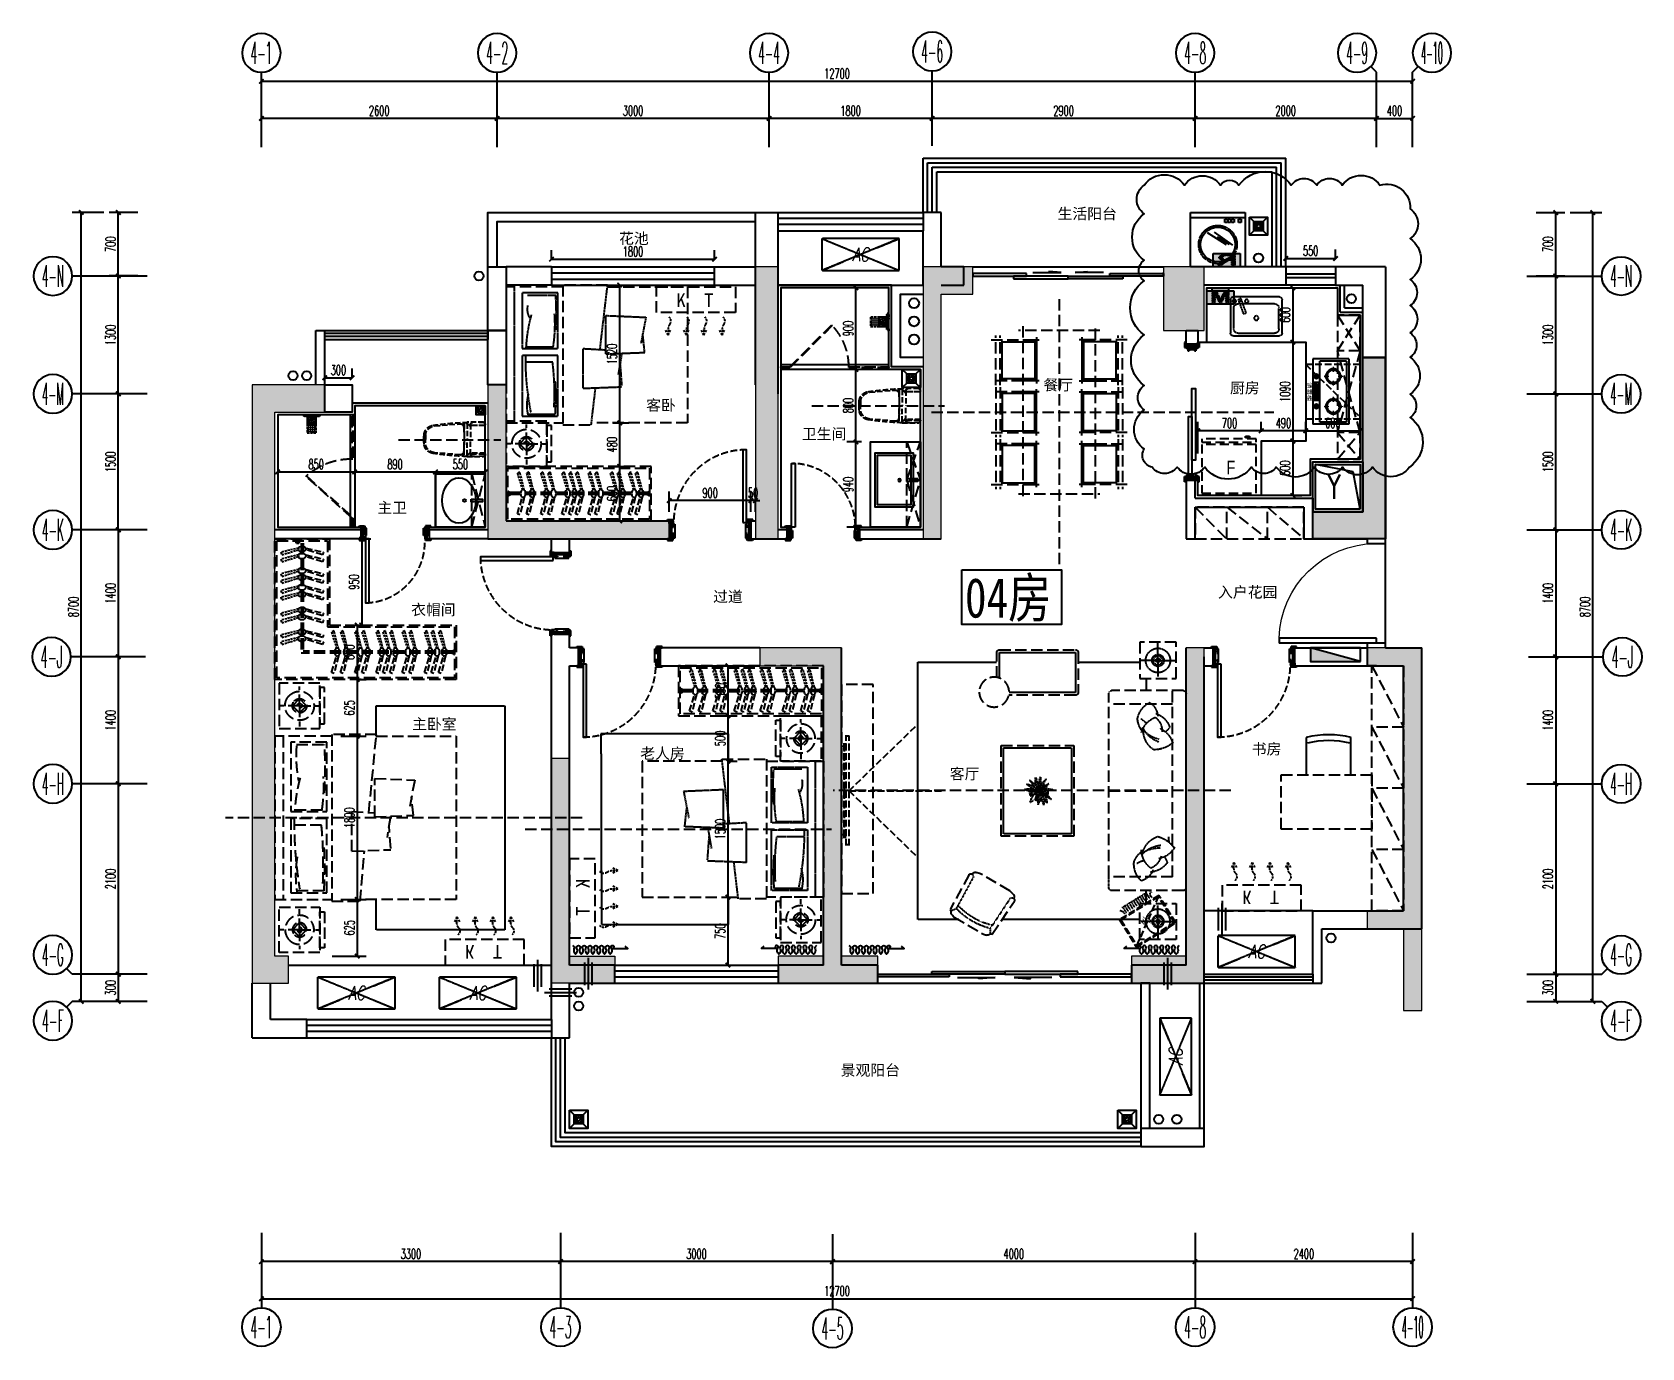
# Model space of a CAD drawing. Extents: x 184967 to 628822, y -100826 to 121332.
# Drawn here: x 329958 to 347714, y 71170 to 85680 of the extents above; entities that cross this region are included whole.
import ezdxf
from ezdxf.enums import TextEntityAlignment as Align

# ---------------------------------------------------------------- set-up
doc = ezdxf.new("R2010")
doc.units = 0
doc.header["$MEASUREMENT"] = 0
for name, pattern in [('$3$DASH', [0.35, 0.25, -0.1]), ('__DASH', [0.35, 0.25, -0.1]), ('DASH', [0.35, 0.25, -0.1]), ('DASHED2', [0.375, 0.25, -0.125]), ('HIDDEN', [0.375, 0.25, -0.125])]:
    doc.linetypes.add(name, pattern=pattern)
for name, color, linetype in [('0-固定家具不到顶', 55, 'Continuous'), ('0-固定家具到顶', 55, 'Continuous'), ('0-活动家具', 55, 'Continuous'), ('0-装饰完成面', 47, 'Continuous'), ('AXIS_TEXT', 7, 'Continuous'), ('by', 30, 'Continuous'), ('E-空调', 51, 'Continuous'), ('E03-地漏', 6, 'Continuous'), ('FF-活动家具', 51, 'Continuous'), ('KP12.00 Level 23 Keyplan$0$IFF-FURN-DETAIL', 250, 'Continuous'), ('KT', 8, 'DASH'), ('lvtry', 9, 'Continuous'), ('P10-固定家具', 51, 'Continuous'), ('P10-活动家具', 55, 'DASH'), ('P11-平面门套', 47, 'Continuous'), ('P11-平面门扇', 47, 'Continuous'), ('P13-文字说明', 52, 'Continuous'), ('PUB_DIM', 3, 'Continuous'), ('PUB_TEXT', 7, 'Continuous'), ('T01-窗帘', 250, 'Continuous'), ('VPIPE-凝结', 150, 'TG_N'), ('VPIPE-废水', 31, 'TG_F'), ('VPIPE-污水', 2, 'DASH'), ('VPIPE-直饮', 140, 'TG_Y'), ('VPIPE-通气', 7, 'TG_T'), ('WALL', 145, 'Continuous'), ('WINDOW', 141, 'Continuous'), ('机电设备', 34, 'HIDDEN'), ('栏杆', 4, 'Continuous'), ('看线', 67, 'Continuous')]:
    doc.layers.add(name, color=color, linetype=linetype)
doc.layers.add('4#6#-col-2F~31F$0$COLU', color=7, linetype='Continuous', lineweight=0)
doc.layers.add('4#6#-col-2F~31F$0$COLU_HATCH', color=251, linetype='Continuous', lineweight=0)
doc.styles.add('-宋体', font='', dxfattribs={"width": 0.7})
doc.styles.add('_TCH_AXIS', font='COMPLEX', dxfattribs={"bigfont": 'GBCBIG'})
doc.styles.add('COMPLEX', font='COMPLEX')
doc.styles.add('ENGLISH', font='italict.shx')
doc.styles.add('rmhj', font='hj.shx', dxfattribs={"width": 0.8, "bigfont": 'hzdx.shx'})
doc.styles.add('R黑体', font='simhei.ttf', dxfattribs={"width": 0.85})
doc.styles.add('TG_LINETYPE', font='GBXWXT', dxfattribs={"width": 0.7, "height": 3, "bigfont": 'GBCBIG'})
doc.styles.add('宋体', font='romans.shx', dxfattribs={"height": 2, "bigfont": 'gbcbig.shx'})
doc.styles.add('尺寸标注', font='txt.shx', dxfattribs={"width": 0.6, "height": 110})
doc.styles.add('文字标注', font='')
doc.styles.add('文字说明', font='msyh.ttf')
doc.styles.get('-宋体').set_extended_font_data('SimSun')
doc.styles.get('文字标注').set_extended_font_data('SimSun')
doc.linetypes.add('TG_F', pattern='A,3,-0.34,["F",TG_LINETYPE,S=0.1,R=0,X=-0.2,Y=-0.08],0', length=3.34)
doc.linetypes.add('TG_N', pattern='A,3,-0.34,["N",TG_LINETYPE,S=0.1,R=0,X=-0.23,Y=-0.08],0', length=3.34)
doc.linetypes.add('TG_T', pattern='A,2,-0.3,["T",TG_LINETYPE,S=0.1,R=0,X=-0.23,Y=-0.1],0', length=2.3)
doc.linetypes.add('TG_Y', pattern='A,3,-0.34,["Y",TG_LINETYPE,S=0.1,R=0,X=-0.23,Y=-0.08],0', length=3.34)
doc.dimstyles.new('1-50', dxfattribs={"dimscale": 50, "dimtxt": 110, "dimasz": 1, "dimexe": 2, "dimexo": 2, "dimgap": 0.6, "dimtad": 1, "dimdec": 0, "dimrnd": 5, "dimtxsty": '尺寸标注', "dimblk": 'ARCHTICK', "dimcen": 2.5, "dimclrd": 251, "dimclre": 251, "dimclrt": 50, "dimadec": 0, "dimazin": 0, "dimtfac": 1, "dimtdec": 0, "dimtix": 1, "dimtmove": 2, "dimatfit": 3, "dimldrblk": 'DOT', "dimfxl": 0, "dimarcsym": 0})

msp = doc.modelspace()

# ---------------------------------------------------------------- texts
at = {"color": 1, "linetype": 'ByBlock', "style": '-宋体', "width": 0.8}
msp.add_text('04房', height=437.5, rotation=0.00475, dxfattribs=at).set_placement((340247.6, 79223.8))
at = {"layer": '0-固定家具不到顶', "linetype": 'DASH', "ltscale": 500, "insert": (344015.6, 81818.2), "char_height": 50, "attachment_point": 7, "rotation": 270, "style": '文字说明'}
msp.add_mtext_dynamic_manual_height_columns('消毒柜', width=273.246, gutter_width=600, heights=[0], dxfattribs=at)
at = {"layer": 'P13-文字说明', "color": 52, "style": '文字标注'}
for s, p in [('生活阳台', (341268.7, 83618.5, 0)), ('花池', (336431.6, 83345.4)), ('餐厅', (341113, 81729.5, 0)), ('厨房', (343171.4, 81696.9, 0)), ('客卧', (336731, 81505.9, 0)), ('卫生间', (338447.8, 81189.6)), ('主卫', (333765.4, 80375.8)), ('入户花园', (343039, 79444, 0)), ('衣帽间', (334137.4, 79250.8)), ('过道', (337469.4, 79394.7, 0)), ('主卧室', (334148.9, 77989.9, 0)), ('老人房', (336665.3, 77665.9, 0)), ('书房', (343410.7, 77715.1)), ('客厅', (340080.3, 77440.9, 0)), ('景观阳台', (338876.5, 74171.9, 0))]:
    msp.add_text(s, height=120, dxfattribs=at).set_placement(p)

# ---------------------------------------------------------------- blocks, each defined once
blk = doc.blocks.new('A$C0EE42455')
at = {"color": 251, "linetype": 'HIDDEN', "ltscale": 100}
for p, q in [((147, 652), (120, 598)), ((147, 652), (174, 598)), ((147, 595), (147, 652)), ((348, 652), (320, 598)), ((348, 595), (348, 652)), ((348, 652), (375, 598)), ((542, 652), (515, 598)), ((542, 595), (542, 652)), ((542, 652), (570, 598)), ((743, 652), (716, 598)), ((743, 595), (743, 652)), ((743, 652), (770, 598))]:
    blk.add_line(p, q, dxfattribs=at)
at = {"linetype": 'DASH', "ltscale": 500}
blk.add_lwpolyline([(0, 402), (872, 402), (872, 119), (0, 119)], close=True, dxfattribs=at)
at = {"color": 251, "linetype": 'HIDDEN', "ltscale": 100}
for centre, radius, start, end in [((48, 590), 99.3, 324.4056, 2.6653), ((248, 590), 99.3, 324.4056, 2.6653), ((443, 590), 99.3, 324.4056, 2.6653), ((644, 590), 99.3, 324.4056, 2.6653), ((172, 496), 56.8, 140.2307, 227.1069), ((373, 496), 56.8, 140.2307, 227.1069), ((568, 496), 56.8, 140.2307, 227.1069), ((768, 496), 56.8, 140.2307, 227.1069)]:
    blk.add_arc(centre, radius, start, end, dxfattribs=at)
at = {"color": 251, "ltscale": 200, "insert": (652, 192), "char_height": 150, "attachment_point": 1, "rotation": 180, "style": '文字标注'}
blk.add_mtext('K  T', dxfattribs=at)
blk = doc.blocks.new('$WINLIB2D$00000001')
at = {"color": 0}
for points in [[(-0.5, 0.5), (-0.5, -0.5)], [(-0.5, 0.5), (0.5, 0.5)], [(0.5, -0.5), (0.5, 0.5)], [(0.5, 0.1667), (-0.5, 0.1667)], [(0.5, -0.1667), (-0.5, -0.1667)], [(-0.5, -0.5), (0.5, -0.5)]]:
    blk.add_lwpolyline(points, dxfattribs=at)
blk = doc.blocks.new('A$C59110635')
at = {"layer": 'lvtry', "ltscale": 10000}
for p, q in [((-20, 130), (55, 539)), ((55, 539), (470, 620))]:
    blk.add_line(p, q, dxfattribs=at)
for points in [[(-50, 100), (500, 100), (500, 650), (-50, 650)], [(-20, 130), (470, 130), (470, 620), (-20, 620)]]:
    blk.add_lwpolyline(points, close=True, dxfattribs=at)
at = {"layer": 'PUB_TEXT', "style": '宋体', "width": 0.7}
blk.add_text('Y', height=266, dxfattribs=at).set_placement((194, 244))
blk = doc.blocks.new('awrtt')
at = {"layer": 'KT', "linetype": 'DASH'}
for p, q in [((195123, -20713), (194273, -20713)), ((194273, -20713), (194516, -20813)), ((195123, -20713), (194273, -21063)), ((194273, -21063), (194273, -20713)), ((194273, -20713), (195123, -21063)), ((194880, -20813), (195123, -20713)), ((195123, -21063), (195123, -20713)), ((195123, -21063), (195123, -20713)), ((194273, -21063), (194516, -20963)), ((194273, -21063), (195123, -21063)), ((194880, -20963), (195123, -21063))]:
    blk.add_line(p, q, dxfattribs=at)
at = {"layer": 'KT', "linetype": 'DASH', "style": 'ENGLISH', "width": 0.75}
blk.add_text('AC', height=150, dxfattribs=at).set_placement((194698, -20888), align=Align.MIDDLE_CENTER)
blk = doc.blocks.new('$DorLib2D$00000001')
for p, q in [((0.45, 0.975), (0.5, 0.975)), ((0.45, 0), (0.45, 0.975)), ((0.5, 0), (0.5, 0.975)), ((0.5, 0), (0.45, 0))]:
    blk.add_line(p, q)
at = {"lineweight": 13}
blk.add_arc((0.475, 0), 0.975, 91.4693, 180, dxfattribs=at)
blk = doc.blocks.new('$DorLib2D$00000138')
at = {"color": 0, "linetype": 'Continuous'}
for p, q in [((-0.2875, 0), (-0.2875, 0.1538)), ((-0.2875, 0.1538), (0, 0.1538)), ((0, 0.1538), (0, 0)), ((0.2875, 0.1538), (0, 0.1538)), ((0.2875, 0), (0.2875, 0.1538)), ((-0.5, -0.1399), (-0.5, 0)), ((-0.5, 0), (-0.2187, 0)), ((0, 0), (-0.2875, 0)), ((-0.2187, 0), (-0.2187, -0.1399)), ((0, 0), (0.2875, 0)), ((0.2187, 0), (0.2187, -0.1399)), ((0.5, 0), (0.2187, 0)), ((0.5, 0), (0.5, -0.1946)), ((0.5, -0.1399), (0.5, 0)), ((-0.2187, -0.1399), (-0.5, -0.1399)), ((-0.1857, -0.186), (-0.037, -0.186)), ((-0.037, -0.186), (-0.1019, -0.2583)), ((-0.1019, -0.2583), (-0.1019, -0.186)), ((0.1857, -0.186), (0.037, -0.186)), ((0.037, -0.186), (0.1019, -0.2583)), ((0.1019, -0.2583), (0.1019, -0.186)), ((0.2187, -0.1399), (0.5, -0.1399))]:
    blk.add_line(p, q, dxfattribs=at)
blk = doc.blocks.new('_ArchTick')
at = {"color": 0, "linetype": 'ByBlock', "const_width": 0.4}
blk.add_lwpolyline([(-0.5, -0.5), (0.5, 0.5)], dxfattribs=at)
blk = doc.blocks.new('*D1773')
at = {"layer": 'Defpoints', "color": 0, "linetype": 'ByBlock', "transparency": 16777216}
for p in [(330499, 83691), (331225, 83691), (331225, 74991)]:
    blk.add_point(p, dxfattribs=at)
at = {"layer": 'PUB_DIM', "color": 251, "lineweight": -2, "transparency": 16777216}
for p, q in [((330749, 83691), (330399, 83691)), ((330499, 74991), (330499, 83691)), ((330749, 74991), (330399, 74991))]:
    blk.add_line(p, q, dxfattribs=at)
at = {"layer": 'PUB_DIM', "color": 251, "linetype": 'ByBlock', "lineweight": -2, "transparency": 16777216, "xscale": 50, "yscale": 50, "zscale": 50}
for p, rotation in [((330499, 83691), 90), ((330499, 74991), 270)]:
    blk.add_blockref('_ArchTick', p, dxfattribs=dict(at, rotation=rotation))
at = {"layer": 'PUB_DIM', "color": 50, "linetype": 'ByBlock', "transparency": 16777216, "insert": (330414, 79341), "char_height": 110, "attachment_point": 5, "rotation": 90, "style": '尺寸标注'}
blk.add_mtext('8700', dxfattribs=at)
blk = doc.blocks.new('_Dot')
at = {"color": 0, "linetype": 'ByBlock', "lineweight": -2}
blk.add_line((-0.5, 0), (-1, 0), dxfattribs=at)
at = {"color": 0, "linetype": 'ByBlock', "const_width": 0.5}
blk.add_lwpolyline([(-0.25, 0, 1), (0.25, 0, 1)], format="xyb", close=True, dxfattribs=at)
blk = doc.blocks.new('*D1774')
at = {"layer": 'Defpoints', "color": 0, "linetype": 'ByBlock', "transparency": 16777216}
for p in [(330908, 83691), (331225, 83691), (331225, 82991)]:
    blk.add_point(p, dxfattribs=at)
at = {"layer": 'PUB_DIM', "color": 251, "lineweight": -2, "transparency": 16777216}
for p, q in [((331125, 83691), (330808, 83691)), ((330908, 82991), (330908, 83691)), ((331125, 82991), (330808, 82991))]:
    blk.add_line(p, q, dxfattribs=at)
at = {"layer": 'PUB_DIM', "color": 251, "linetype": 'ByBlock', "lineweight": -2, "transparency": 16777216, "xscale": 50, "yscale": 50, "zscale": 50}
for p, rotation in [((330908, 83691), 90), ((330908, 82991), 270)]:
    blk.add_blockref('_ArchTick', p, dxfattribs=dict(at, rotation=rotation))
at = {"layer": 'PUB_DIM', "color": 50, "linetype": 'ByBlock', "transparency": 16777216, "insert": (330823, 83341), "char_height": 110, "attachment_point": 5, "rotation": 90, "style": '尺寸标注'}
blk.add_mtext('700', dxfattribs=at)
blk = doc.blocks.new('*D1775')
at = {"layer": 'Defpoints', "color": 0, "linetype": 'ByBlock', "transparency": 16777216}
for p in [(330908, 82991), (331225, 82991), (331225, 81691)]:
    blk.add_point(p, dxfattribs=at)
at = {"layer": 'PUB_DIM', "color": 251, "lineweight": -2, "transparency": 16777216}
for p, q in [((331125, 82991), (330808, 82991)), ((330908, 81691), (330908, 82991)), ((331125, 81691), (330808, 81691))]:
    blk.add_line(p, q, dxfattribs=at)
at = {"layer": 'PUB_DIM', "color": 251, "linetype": 'ByBlock', "lineweight": -2, "transparency": 16777216, "xscale": 50, "yscale": 50, "zscale": 50}
for p, rotation in [((330908, 82991), 90), ((330908, 81691), 270)]:
    blk.add_blockref('_ArchTick', p, dxfattribs=dict(at, rotation=rotation))
at = {"layer": 'PUB_DIM', "color": 50, "linetype": 'ByBlock', "transparency": 16777216, "insert": (330823, 82341), "char_height": 110, "attachment_point": 5, "rotation": 90, "style": '尺寸标注'}
blk.add_mtext('1300', dxfattribs=at)
blk = doc.blocks.new('*D1776')
at = {"layer": 'Defpoints', "color": 0, "linetype": 'ByBlock', "transparency": 16777216}
for p in [(330908, 81691), (331225, 81691), (331225, 80191)]:
    blk.add_point(p, dxfattribs=at)
at = {"layer": 'PUB_DIM', "color": 251, "lineweight": -2, "transparency": 16777216}
for p, q in [((331125, 81691), (330808, 81691)), ((330908, 80191), (330908, 81691)), ((331125, 80191), (330808, 80191))]:
    blk.add_line(p, q, dxfattribs=at)
at = {"layer": 'PUB_DIM', "color": 251, "linetype": 'ByBlock', "lineweight": -2, "transparency": 16777216, "xscale": 50, "yscale": 50, "zscale": 50}
for p, rotation in [((330908, 81691), 90), ((330908, 80191), 270)]:
    blk.add_blockref('_ArchTick', p, dxfattribs=dict(at, rotation=rotation))
at = {"layer": 'PUB_DIM', "color": 50, "linetype": 'ByBlock', "transparency": 16777216, "insert": (330823, 80941), "char_height": 110, "attachment_point": 5, "rotation": 90, "style": '尺寸标注'}
blk.add_mtext('1500', dxfattribs=at)
blk = doc.blocks.new('*D1777')
at = {"layer": 'Defpoints', "color": 0, "linetype": 'ByBlock', "transparency": 16777216}
for p in [(331225, 80191), (330908, 78791), (331225, 78791)]:
    blk.add_point(p, dxfattribs=at)
at = {"layer": 'PUB_DIM', "color": 251, "lineweight": -2, "transparency": 16777216}
for p, q in [((331125, 80191), (330808, 80191)), ((330908, 80191), (330908, 78791)), ((331125, 78791), (330808, 78791))]:
    blk.add_line(p, q, dxfattribs=at)
at = {"layer": 'PUB_DIM', "color": 251, "linetype": 'ByBlock', "lineweight": -2, "transparency": 16777216, "xscale": 50, "yscale": 50, "zscale": 50}
for p, rotation in [((330908, 80191), 90), ((330908, 78791), 270)]:
    blk.add_blockref('_ArchTick', p, dxfattribs=dict(at, rotation=rotation))
at = {"layer": 'PUB_DIM', "color": 50, "linetype": 'ByBlock', "transparency": 16777216, "insert": (330823, 79491), "char_height": 110, "attachment_point": 5, "rotation": 90, "style": '尺寸标注'}
blk.add_mtext('1400', dxfattribs=at)
blk = doc.blocks.new('*D1778')
at = {"layer": 'Defpoints', "color": 0, "linetype": 'ByBlock', "transparency": 16777216}
for p in [(331225, 78791), (330908, 77391), (331225, 77391)]:
    blk.add_point(p, dxfattribs=at)
at = {"layer": 'PUB_DIM', "color": 251, "lineweight": -2, "transparency": 16777216}
for p, q in [((331125, 78791), (330808, 78791)), ((330908, 78791), (330908, 77391)), ((331125, 77391), (330808, 77391))]:
    blk.add_line(p, q, dxfattribs=at)
at = {"layer": 'PUB_DIM', "color": 251, "linetype": 'ByBlock', "lineweight": -2, "transparency": 16777216, "xscale": 50, "yscale": 50, "zscale": 50}
for p, rotation in [((330908, 78791), 90), ((330908, 77391), 270)]:
    blk.add_blockref('_ArchTick', p, dxfattribs=dict(at, rotation=rotation))
at = {"layer": 'PUB_DIM', "color": 50, "linetype": 'ByBlock', "transparency": 16777216, "insert": (330823, 78091), "char_height": 110, "attachment_point": 5, "rotation": 90, "style": '尺寸标注'}
blk.add_mtext('1400', dxfattribs=at)
blk = doc.blocks.new('*D1779')
at = {"layer": 'Defpoints', "color": 0, "linetype": 'ByBlock', "transparency": 16777216}
for p in [(331225, 77391), (330908, 75291), (331225, 75291)]:
    blk.add_point(p, dxfattribs=at)
at = {"layer": 'PUB_DIM', "color": 251, "lineweight": -2, "transparency": 16777216}
for p, q in [((331125, 77391), (330808, 77391)), ((330908, 77391), (330908, 75291)), ((331125, 75291), (330808, 75291))]:
    blk.add_line(p, q, dxfattribs=at)
at = {"layer": 'PUB_DIM', "color": 251, "linetype": 'ByBlock', "lineweight": -2, "transparency": 16777216, "xscale": 50, "yscale": 50, "zscale": 50}
for p, rotation in [((330908, 77391), 90), ((330908, 75291), 270)]:
    blk.add_blockref('_ArchTick', p, dxfattribs=dict(at, rotation=rotation))
at = {"layer": 'PUB_DIM', "color": 50, "linetype": 'ByBlock', "transparency": 16777216, "insert": (330823, 76341), "char_height": 110, "attachment_point": 5, "rotation": 90, "style": '尺寸标注'}
blk.add_mtext('2100', dxfattribs=at)
blk = doc.blocks.new('*D1780')
at = {"layer": 'Defpoints', "color": 0, "linetype": 'ByBlock', "transparency": 16777216}
for p in [(331225, 75291), (330908, 74991), (331225, 74991)]:
    blk.add_point(p, dxfattribs=at)
at = {"layer": 'PUB_DIM', "color": 251, "lineweight": -2, "transparency": 16777216}
for p, q in [((331125, 75291), (330808, 75291)), ((330908, 75291), (330908, 74991)), ((331125, 74991), (330808, 74991))]:
    blk.add_line(p, q, dxfattribs=at)
at = {"layer": 'PUB_DIM', "color": 251, "linetype": 'ByBlock', "lineweight": -2, "transparency": 16777216, "xscale": 50, "yscale": 50, "zscale": 50}
for p, rotation in [((330908, 75291), 90), ((330908, 74991), 270)]:
    blk.add_blockref('_ArchTick', p, dxfattribs=dict(at, rotation=rotation))
at = {"layer": 'PUB_DIM', "color": 50, "linetype": 'ByBlock', "transparency": 16777216, "insert": (330823, 75141), "char_height": 110, "attachment_point": 5, "rotation": 90, "style": '尺寸标注'}
blk.add_mtext('300', dxfattribs=at)
blk = doc.blocks.new('_AXISO')
blk.add_circle((0, 0), 0.5)
at = {"layer": 'AXIS_TEXT', "style": 'COMPLEX', "width": 1.041667}
blk.add_attdef('A', text='', height=0.56, dxfattribs=at).set_placement((-0.25, -0.28), (0.25, -0.28), align=Align.FIT)
blk = doc.blocks.new('*D1781')
at = {"layer": 'Defpoints', "color": 0, "linetype": 'ByBlock', "transparency": 16777216}
for p in [(346447, 83691), (347173, 83691), (346447, 74991)]:
    blk.add_point(p, dxfattribs=at)
at = {"layer": 'PUB_DIM', "color": 251, "lineweight": -2, "transparency": 16777216}
for p, q in [((346923, 83691), (347273, 83691)), ((347173, 74991), (347173, 83691)), ((346923, 74991), (347273, 74991))]:
    blk.add_line(p, q, dxfattribs=at)
at = {"layer": 'PUB_DIM', "color": 251, "linetype": 'ByBlock', "lineweight": -2, "transparency": 16777216, "xscale": 50, "yscale": 50, "zscale": 50}
for p, rotation in [((347173, 83691), 90), ((347173, 74991), 270)]:
    blk.add_blockref('_ArchTick', p, dxfattribs=dict(at, rotation=rotation))
at = {"layer": 'PUB_DIM', "color": 50, "linetype": 'ByBlock', "transparency": 16777216, "insert": (347088, 79341), "char_height": 110, "attachment_point": 5, "rotation": 90, "style": '尺寸标注'}
blk.add_mtext('8700', dxfattribs=at)
blk = doc.blocks.new('*D1782')
at = {"layer": 'Defpoints', "color": 0, "linetype": 'ByBlock', "transparency": 16777216}
for p in [(346447, 83691), (346764, 83691), (346447, 82991)]:
    blk.add_point(p, dxfattribs=at)
at = {"layer": 'PUB_DIM', "color": 251, "lineweight": -2, "transparency": 16777216}
for p, q in [((346547, 83691), (346864, 83691)), ((346764, 82991), (346764, 83691)), ((346547, 82991), (346864, 82991))]:
    blk.add_line(p, q, dxfattribs=at)
at = {"layer": 'PUB_DIM', "color": 251, "linetype": 'ByBlock', "lineweight": -2, "transparency": 16777216, "xscale": 50, "yscale": 50, "zscale": 50}
for p, rotation in [((346764, 83691), 90), ((346764, 82991), 270)]:
    blk.add_blockref('_ArchTick', p, dxfattribs=dict(at, rotation=rotation))
at = {"layer": 'PUB_DIM', "color": 50, "linetype": 'ByBlock', "transparency": 16777216, "insert": (346679, 83341), "char_height": 110, "attachment_point": 5, "rotation": 90, "style": '尺寸标注'}
blk.add_mtext('700', dxfattribs=at)
blk = doc.blocks.new('*D1783')
at = {"layer": 'Defpoints', "color": 0, "linetype": 'ByBlock', "transparency": 16777216}
for p in [(346447, 82991), (346764, 82991), (346447, 81691)]:
    blk.add_point(p, dxfattribs=at)
at = {"layer": 'PUB_DIM', "color": 251, "lineweight": -2, "transparency": 16777216}
for p, q in [((346547, 82991), (346864, 82991)), ((346764, 81691), (346764, 82991)), ((346547, 81691), (346864, 81691))]:
    blk.add_line(p, q, dxfattribs=at)
at = {"layer": 'PUB_DIM', "color": 251, "linetype": 'ByBlock', "lineweight": -2, "transparency": 16777216, "xscale": 50, "yscale": 50, "zscale": 50}
for p, rotation in [((346764, 82991), 90), ((346764, 81691), 270)]:
    blk.add_blockref('_ArchTick', p, dxfattribs=dict(at, rotation=rotation))
at = {"layer": 'PUB_DIM', "color": 50, "linetype": 'ByBlock', "transparency": 16777216, "insert": (346679, 82341), "char_height": 110, "attachment_point": 5, "rotation": 90, "style": '尺寸标注'}
blk.add_mtext('1300', dxfattribs=at)
blk = doc.blocks.new('*D1784')
at = {"layer": 'Defpoints', "color": 0, "linetype": 'ByBlock', "transparency": 16777216}
for p in [(346447, 81691), (346764, 81691), (346447, 80191)]:
    blk.add_point(p, dxfattribs=at)
at = {"layer": 'PUB_DIM', "color": 251, "lineweight": -2, "transparency": 16777216}
for p, q in [((346547, 81691), (346864, 81691)), ((346764, 80191), (346764, 81691)), ((346547, 80191), (346864, 80191))]:
    blk.add_line(p, q, dxfattribs=at)
at = {"layer": 'PUB_DIM', "color": 251, "linetype": 'ByBlock', "lineweight": -2, "transparency": 16777216, "xscale": 50, "yscale": 50, "zscale": 50}
for p, rotation in [((346764, 81691), 90), ((346764, 80191), 270)]:
    blk.add_blockref('_ArchTick', p, dxfattribs=dict(at, rotation=rotation))
at = {"layer": 'PUB_DIM', "color": 50, "linetype": 'ByBlock', "transparency": 16777216, "insert": (346679, 80941), "char_height": 110, "attachment_point": 5, "rotation": 90, "style": '尺寸标注'}
blk.add_mtext('1500', dxfattribs=at)
blk = doc.blocks.new('*D1785')
at = {"layer": 'Defpoints', "color": 0, "linetype": 'ByBlock', "transparency": 16777216}
for p in [(346447, 80191), (346447, 78791), (346764, 78791)]:
    blk.add_point(p, dxfattribs=at)
at = {"layer": 'PUB_DIM', "color": 251, "lineweight": -2, "transparency": 16777216}
for p, q in [((346547, 80191), (346864, 80191)), ((346764, 80191), (346764, 78791)), ((346547, 78791), (346864, 78791))]:
    blk.add_line(p, q, dxfattribs=at)
at = {"layer": 'PUB_DIM', "color": 251, "linetype": 'ByBlock', "lineweight": -2, "transparency": 16777216, "xscale": 50, "yscale": 50, "zscale": 50}
for p, rotation in [((346764, 80191), 90), ((346764, 78791), 270)]:
    blk.add_blockref('_ArchTick', p, dxfattribs=dict(at, rotation=rotation))
at = {"layer": 'PUB_DIM', "color": 50, "linetype": 'ByBlock', "transparency": 16777216, "insert": (346679, 79491), "char_height": 110, "attachment_point": 5, "rotation": 90, "style": '尺寸标注'}
blk.add_mtext('1400', dxfattribs=at)
blk = doc.blocks.new('*D1786')
at = {"layer": 'Defpoints', "color": 0, "linetype": 'ByBlock', "transparency": 16777216}
for p in [(346447, 78791), (346447, 77391), (346764, 77391)]:
    blk.add_point(p, dxfattribs=at)
at = {"layer": 'PUB_DIM', "color": 251, "lineweight": -2, "transparency": 16777216}
for p, q in [((346547, 78791), (346864, 78791)), ((346764, 78791), (346764, 77391)), ((346547, 77391), (346864, 77391))]:
    blk.add_line(p, q, dxfattribs=at)
at = {"layer": 'PUB_DIM', "color": 251, "linetype": 'ByBlock', "lineweight": -2, "transparency": 16777216, "xscale": 50, "yscale": 50, "zscale": 50}
for p, rotation in [((346764, 78791), 90), ((346764, 77391), 270)]:
    blk.add_blockref('_ArchTick', p, dxfattribs=dict(at, rotation=rotation))
at = {"layer": 'PUB_DIM', "color": 50, "linetype": 'ByBlock', "transparency": 16777216, "insert": (346679, 78091), "char_height": 110, "attachment_point": 5, "rotation": 90, "style": '尺寸标注'}
blk.add_mtext('1400', dxfattribs=at)
blk = doc.blocks.new('*D1787')
at = {"layer": 'Defpoints', "color": 0, "linetype": 'ByBlock', "transparency": 16777216}
for p in [(346447, 77391), (346447, 75291), (346764, 75291)]:
    blk.add_point(p, dxfattribs=at)
at = {"layer": 'PUB_DIM', "color": 251, "lineweight": -2, "transparency": 16777216}
for p, q in [((346547, 77391), (346864, 77391)), ((346764, 77391), (346764, 75291)), ((346547, 75291), (346864, 75291))]:
    blk.add_line(p, q, dxfattribs=at)
at = {"layer": 'PUB_DIM', "color": 251, "linetype": 'ByBlock', "lineweight": -2, "transparency": 16777216, "xscale": 50, "yscale": 50, "zscale": 50}
for p, rotation in [((346764, 77391), 90), ((346764, 75291), 270)]:
    blk.add_blockref('_ArchTick', p, dxfattribs=dict(at, rotation=rotation))
at = {"layer": 'PUB_DIM', "color": 50, "linetype": 'ByBlock', "transparency": 16777216, "insert": (346679, 76341), "char_height": 110, "attachment_point": 5, "rotation": 90, "style": '尺寸标注'}
blk.add_mtext('2100', dxfattribs=at)
blk = doc.blocks.new('*D1788')
at = {"layer": 'Defpoints', "color": 0, "linetype": 'ByBlock', "transparency": 16777216}
for p in [(346447, 75291), (346447, 74991), (346764, 74991)]:
    blk.add_point(p, dxfattribs=at)
at = {"layer": 'PUB_DIM', "color": 251, "lineweight": -2, "transparency": 16777216}
for p, q in [((346547, 75291), (346864, 75291)), ((346764, 75291), (346764, 74991)), ((346547, 74991), (346864, 74991))]:
    blk.add_line(p, q, dxfattribs=at)
at = {"layer": 'PUB_DIM', "color": 251, "linetype": 'ByBlock', "lineweight": -2, "transparency": 16777216, "xscale": 50, "yscale": 50, "zscale": 50}
for p, rotation in [((346764, 75291), 90), ((346764, 74991), 270)]:
    blk.add_blockref('_ArchTick', p, dxfattribs=dict(at, rotation=rotation))
at = {"layer": 'PUB_DIM', "color": 50, "linetype": 'ByBlock', "transparency": 16777216, "insert": (346679, 75141), "char_height": 110, "attachment_point": 5, "rotation": 90, "style": '尺寸标注'}
blk.add_mtext('300', dxfattribs=at)
blk = doc.blocks.new('*D1789')
at = {"layer": 'Defpoints', "color": 0, "linetype": 'ByBlock', "transparency": 16777216}
for p in [(345186, 85138), (332486, 84413), (345186, 84413)]:
    blk.add_point(p, dxfattribs=at)
at = {"layer": 'PUB_DIM', "color": 251, "lineweight": -2, "transparency": 16777216}
for p, q in [((332486, 84888), (332486, 85238)), ((345186, 84888), (345186, 85238)), ((332486, 85138), (345186, 85138))]:
    blk.add_line(p, q, dxfattribs=at)
at = {"layer": 'PUB_DIM', "color": 251, "linetype": 'ByBlock', "lineweight": -2, "transparency": 16777216, "xscale": 50, "yscale": 50, "zscale": 50, "rotation": 180}
blk.add_blockref('_ArchTick', (332486, 85138), dxfattribs=at)
at = {"layer": 'PUB_DIM', "color": 251, "linetype": 'ByBlock', "lineweight": -2, "transparency": 16777216, "xscale": 50, "yscale": 50, "zscale": 50}
blk.add_blockref('_ArchTick', (345186, 85138), dxfattribs=at)
at = {"layer": 'PUB_DIM', "color": 50, "linetype": 'ByBlock', "transparency": 16777216, "insert": (338836, 85223), "char_height": 110, "attachment_point": 5, "style": '尺寸标注'}
blk.add_mtext('12700', dxfattribs=at)
blk = doc.blocks.new('*D1790')
at = {"layer": 'Defpoints', "color": 0, "linetype": 'ByBlock', "transparency": 16777216}
for p in [(345186, 84729), (344786, 84413), (345186, 84413)]:
    blk.add_point(p, dxfattribs=at)
at = {"layer": 'PUB_DIM', "color": 251, "lineweight": -2, "transparency": 16777216}
for p, q in [((344786, 84513), (344786, 84829)), ((344786, 84729), (345186, 84729)), ((345186, 84513), (345186, 84829))]:
    blk.add_line(p, q, dxfattribs=at)
at = {"layer": 'PUB_DIM', "color": 251, "linetype": 'ByBlock', "lineweight": -2, "transparency": 16777216, "xscale": 50, "yscale": 50, "zscale": 50, "rotation": 180}
blk.add_blockref('_ArchTick', (344786, 84729), dxfattribs=at)
at = {"layer": 'PUB_DIM', "color": 251, "linetype": 'ByBlock', "lineweight": -2, "transparency": 16777216, "xscale": 50, "yscale": 50, "zscale": 50}
blk.add_blockref('_ArchTick', (345186, 84729), dxfattribs=at)
at = {"layer": 'PUB_DIM', "color": 50, "linetype": 'ByBlock', "transparency": 16777216, "insert": (344986, 84814), "char_height": 110, "attachment_point": 5, "style": '尺寸标注'}
blk.add_mtext('400', dxfattribs=at)
blk = doc.blocks.new('*D1791')
at = {"layer": 'Defpoints', "color": 0, "linetype": 'ByBlock', "transparency": 16777216}
for p in [(342786, 84729), (342786, 84413), (344786, 84413)]:
    blk.add_point(p, dxfattribs=at)
at = {"layer": 'PUB_DIM', "color": 251, "lineweight": -2, "transparency": 16777216}
for p, q in [((342786, 84513), (342786, 84829)), ((344786, 84729), (342786, 84729)), ((344786, 84513), (344786, 84829))]:
    blk.add_line(p, q, dxfattribs=at)
at = {"layer": 'PUB_DIM', "color": 251, "linetype": 'ByBlock', "lineweight": -2, "transparency": 16777216, "xscale": 50, "yscale": 50, "zscale": 50, "rotation": 180}
blk.add_blockref('_ArchTick', (342786, 84729), dxfattribs=at)
at = {"layer": 'PUB_DIM', "color": 251, "linetype": 'ByBlock', "lineweight": -2, "transparency": 16777216, "xscale": 50, "yscale": 50, "zscale": 50}
blk.add_blockref('_ArchTick', (344786, 84729), dxfattribs=at)
at = {"layer": 'PUB_DIM', "color": 50, "linetype": 'ByBlock', "transparency": 16777216, "insert": (343786, 84814), "char_height": 110, "attachment_point": 5, "style": '尺寸标注'}
blk.add_mtext('2000', dxfattribs=at)
blk = doc.blocks.new('*D1792')
at = {"layer": 'Defpoints', "color": 0, "linetype": 'ByBlock', "transparency": 16777216}
for p in [(339886, 84729), (339886, 84413), (342786, 84413)]:
    blk.add_point(p, dxfattribs=at)
at = {"layer": 'PUB_DIM', "color": 251, "lineweight": -2, "transparency": 16777216}
for p, q in [((339886, 84513), (339886, 84829)), ((342786, 84729), (339886, 84729)), ((342786, 84513), (342786, 84829))]:
    blk.add_line(p, q, dxfattribs=at)
at = {"layer": 'PUB_DIM', "color": 251, "linetype": 'ByBlock', "lineweight": -2, "transparency": 16777216, "xscale": 50, "yscale": 50, "zscale": 50, "rotation": 180}
blk.add_blockref('_ArchTick', (339886, 84729), dxfattribs=at)
at = {"layer": 'PUB_DIM', "color": 251, "linetype": 'ByBlock', "lineweight": -2, "transparency": 16777216, "xscale": 50, "yscale": 50, "zscale": 50}
blk.add_blockref('_ArchTick', (342786, 84729), dxfattribs=at)
at = {"layer": 'PUB_DIM', "color": 50, "linetype": 'ByBlock', "transparency": 16777216, "insert": (341336, 84814), "char_height": 110, "attachment_point": 5, "style": '尺寸标注'}
blk.add_mtext('2900', dxfattribs=at)
blk = doc.blocks.new('*D1793')
at = {"layer": 'Defpoints', "color": 0, "linetype": 'ByBlock', "transparency": 16777216}
for p in [(338086, 84729), (338086, 84413), (339886, 84413)]:
    blk.add_point(p, dxfattribs=at)
at = {"layer": 'PUB_DIM', "color": 251, "lineweight": -2, "transparency": 16777216}
for p, q in [((338086, 84513), (338086, 84829)), ((339886, 84729), (338086, 84729)), ((339886, 84513), (339886, 84829))]:
    blk.add_line(p, q, dxfattribs=at)
at = {"layer": 'PUB_DIM', "color": 251, "linetype": 'ByBlock', "lineweight": -2, "transparency": 16777216, "xscale": 50, "yscale": 50, "zscale": 50, "rotation": 180}
blk.add_blockref('_ArchTick', (338086, 84729), dxfattribs=at)
at = {"layer": 'PUB_DIM', "color": 251, "linetype": 'ByBlock', "lineweight": -2, "transparency": 16777216, "xscale": 50, "yscale": 50, "zscale": 50}
blk.add_blockref('_ArchTick', (339886, 84729), dxfattribs=at)
at = {"layer": 'PUB_DIM', "color": 50, "linetype": 'ByBlock', "transparency": 16777216, "insert": (338986, 84814), "char_height": 110, "attachment_point": 5, "style": '尺寸标注'}
blk.add_mtext('1800', dxfattribs=at)
blk = doc.blocks.new('*D1794')
at = {"layer": 'Defpoints', "color": 0, "linetype": 'ByBlock', "transparency": 16777216}
for p in [(335086, 84729), (335086, 84413), (338086, 84413)]:
    blk.add_point(p, dxfattribs=at)
at = {"layer": 'PUB_DIM', "color": 251, "lineweight": -2, "transparency": 16777216}
for p, q in [((335086, 84513), (335086, 84829)), ((338086, 84729), (335086, 84729)), ((338086, 84513), (338086, 84829))]:
    blk.add_line(p, q, dxfattribs=at)
at = {"layer": 'PUB_DIM', "color": 251, "linetype": 'ByBlock', "lineweight": -2, "transparency": 16777216, "xscale": 50, "yscale": 50, "zscale": 50, "rotation": 180}
blk.add_blockref('_ArchTick', (335086, 84729), dxfattribs=at)
at = {"layer": 'PUB_DIM', "color": 251, "linetype": 'ByBlock', "lineweight": -2, "transparency": 16777216, "xscale": 50, "yscale": 50, "zscale": 50}
blk.add_blockref('_ArchTick', (338086, 84729), dxfattribs=at)
at = {"layer": 'PUB_DIM', "color": 50, "linetype": 'ByBlock', "transparency": 16777216, "insert": (336586, 84814), "char_height": 110, "attachment_point": 5, "style": '尺寸标注'}
blk.add_mtext('3000', dxfattribs=at)
blk = doc.blocks.new('*D1795')
at = {"layer": 'Defpoints', "color": 0, "linetype": 'ByBlock', "transparency": 16777216}
for p in [(332486, 84729), (332486, 84413), (335086, 84413)]:
    blk.add_point(p, dxfattribs=at)
at = {"layer": 'PUB_DIM', "color": 251, "lineweight": -2, "transparency": 16777216}
for p, q in [((332486, 84513), (332486, 84829)), ((335086, 84729), (332486, 84729)), ((335086, 84513), (335086, 84829))]:
    blk.add_line(p, q, dxfattribs=at)
at = {"layer": 'PUB_DIM', "color": 251, "linetype": 'ByBlock', "lineweight": -2, "transparency": 16777216, "xscale": 50, "yscale": 50, "zscale": 50, "rotation": 180}
blk.add_blockref('_ArchTick', (332486, 84729), dxfattribs=at)
at = {"layer": 'PUB_DIM', "color": 251, "linetype": 'ByBlock', "lineweight": -2, "transparency": 16777216, "xscale": 50, "yscale": 50, "zscale": 50}
blk.add_blockref('_ArchTick', (335086, 84729), dxfattribs=at)
at = {"layer": 'PUB_DIM', "color": 50, "linetype": 'ByBlock', "transparency": 16777216, "insert": (333786, 84814), "char_height": 110, "attachment_point": 5, "style": '尺寸标注'}
blk.add_mtext('2600', dxfattribs=at)
blk = doc.blocks.new('*D1796')
at = {"layer": 'Defpoints', "color": 0, "linetype": 'ByBlock', "transparency": 16777216}
for p in [(332486, 72437), (345186, 72437), (345186, 71712)]:
    blk.add_point(p, dxfattribs=at)
at = {"layer": 'PUB_DIM', "color": 251, "lineweight": -2, "transparency": 16777216}
for p, q in [((332486, 71962), (332486, 71612)), ((345186, 71962), (345186, 71612)), ((332486, 71712), (345186, 71712))]:
    blk.add_line(p, q, dxfattribs=at)
at = {"layer": 'PUB_DIM', "color": 251, "linetype": 'ByBlock', "lineweight": -2, "transparency": 16777216, "xscale": 50, "yscale": 50, "zscale": 50, "rotation": 180}
blk.add_blockref('_ArchTick', (332486, 71712), dxfattribs=at)
at = {"layer": 'PUB_DIM', "color": 251, "linetype": 'ByBlock', "lineweight": -2, "transparency": 16777216, "xscale": 50, "yscale": 50, "zscale": 50}
blk.add_blockref('_ArchTick', (345186, 71712), dxfattribs=at)
at = {"layer": 'PUB_DIM', "color": 50, "linetype": 'ByBlock', "transparency": 16777216, "insert": (338836, 71797), "char_height": 110, "attachment_point": 5, "style": '尺寸标注'}
blk.add_mtext('12700', dxfattribs=at)
blk = doc.blocks.new('*D1797')
at = {"layer": 'Defpoints', "color": 0, "linetype": 'ByBlock', "transparency": 16777216}
for p in [(342786, 72437), (345186, 72437), (342786, 72121)]:
    blk.add_point(p, dxfattribs=at)
at = {"layer": 'PUB_DIM', "color": 251, "lineweight": -2, "transparency": 16777216}
for p, q in [((342786, 72337), (342786, 72021)), ((345186, 72337), (345186, 72021)), ((345186, 72121), (342786, 72121))]:
    blk.add_line(p, q, dxfattribs=at)
at = {"layer": 'PUB_DIM', "color": 251, "linetype": 'ByBlock', "lineweight": -2, "transparency": 16777216, "xscale": 50, "yscale": 50, "zscale": 50, "rotation": 180}
blk.add_blockref('_ArchTick', (342786, 72121), dxfattribs=at)
at = {"layer": 'PUB_DIM', "color": 251, "linetype": 'ByBlock', "lineweight": -2, "transparency": 16777216, "xscale": 50, "yscale": 50, "zscale": 50}
blk.add_blockref('_ArchTick', (345186, 72121), dxfattribs=at)
at = {"layer": 'PUB_DIM', "color": 50, "linetype": 'ByBlock', "transparency": 16777216, "insert": (343986, 72206), "char_height": 110, "attachment_point": 5, "style": '尺寸标注'}
blk.add_mtext('2400', dxfattribs=at)
blk = doc.blocks.new('*D1798')
at = {"layer": 'Defpoints', "color": 0, "linetype": 'ByBlock', "transparency": 16777216}
for p in [(338786, 72437), (342786, 72437), (338786, 72121)]:
    blk.add_point(p, dxfattribs=at)
at = {"layer": 'PUB_DIM', "color": 251, "lineweight": -2, "transparency": 16777216}
for p, q in [((338786, 72337), (338786, 72021)), ((342786, 72337), (342786, 72021)), ((342786, 72121), (338786, 72121))]:
    blk.add_line(p, q, dxfattribs=at)
at = {"layer": 'PUB_DIM', "color": 251, "linetype": 'ByBlock', "lineweight": -2, "transparency": 16777216, "xscale": 50, "yscale": 50, "zscale": 50, "rotation": 180}
blk.add_blockref('_ArchTick', (338786, 72121), dxfattribs=at)
at = {"layer": 'PUB_DIM', "color": 251, "linetype": 'ByBlock', "lineweight": -2, "transparency": 16777216, "xscale": 50, "yscale": 50, "zscale": 50}
blk.add_blockref('_ArchTick', (342786, 72121), dxfattribs=at)
at = {"layer": 'PUB_DIM', "color": 50, "linetype": 'ByBlock', "transparency": 16777216, "insert": (340786, 72206), "char_height": 110, "attachment_point": 5, "style": '尺寸标注'}
blk.add_mtext('4000', dxfattribs=at)
blk = doc.blocks.new('*D1799')
at = {"layer": 'Defpoints', "color": 0, "linetype": 'ByBlock', "transparency": 16777216}
for p in [(335786, 72437), (338786, 72437), (335786, 72121)]:
    blk.add_point(p, dxfattribs=at)
at = {"layer": 'PUB_DIM', "color": 251, "lineweight": -2, "transparency": 16777216}
for p, q in [((335786, 72337), (335786, 72021)), ((338786, 72337), (338786, 72021)), ((338786, 72121), (335786, 72121))]:
    blk.add_line(p, q, dxfattribs=at)
at = {"layer": 'PUB_DIM', "color": 251, "linetype": 'ByBlock', "lineweight": -2, "transparency": 16777216, "xscale": 50, "yscale": 50, "zscale": 50, "rotation": 180}
blk.add_blockref('_ArchTick', (335786, 72121), dxfattribs=at)
at = {"layer": 'PUB_DIM', "color": 251, "linetype": 'ByBlock', "lineweight": -2, "transparency": 16777216, "xscale": 50, "yscale": 50, "zscale": 50}
blk.add_blockref('_ArchTick', (338786, 72121), dxfattribs=at)
at = {"layer": 'PUB_DIM', "color": 50, "linetype": 'ByBlock', "transparency": 16777216, "insert": (337286, 72206), "char_height": 110, "attachment_point": 5, "style": '尺寸标注'}
blk.add_mtext('3000', dxfattribs=at)
blk = doc.blocks.new('*D1800')
at = {"layer": 'Defpoints', "color": 0, "linetype": 'ByBlock', "transparency": 16777216}
for p in [(332486, 72437), (335786, 72437), (332486, 72121)]:
    blk.add_point(p, dxfattribs=at)
at = {"layer": 'PUB_DIM', "color": 251, "lineweight": -2, "transparency": 16777216}
for p, q in [((332486, 72337), (332486, 72021)), ((335786, 72337), (335786, 72021)), ((335786, 72121), (332486, 72121))]:
    blk.add_line(p, q, dxfattribs=at)
at = {"layer": 'PUB_DIM', "color": 251, "linetype": 'ByBlock', "lineweight": -2, "transparency": 16777216, "xscale": 50, "yscale": 50, "zscale": 50, "rotation": 180}
blk.add_blockref('_ArchTick', (332486, 72121), dxfattribs=at)
at = {"layer": 'PUB_DIM', "color": 251, "linetype": 'ByBlock', "lineweight": -2, "transparency": 16777216, "xscale": 50, "yscale": 50, "zscale": 50}
blk.add_blockref('_ArchTick', (335786, 72121), dxfattribs=at)
at = {"layer": 'PUB_DIM', "color": 50, "linetype": 'ByBlock', "transparency": 16777216, "insert": (334136, 72206), "char_height": 110, "attachment_point": 5, "style": '尺寸标注'}
blk.add_mtext('3300', dxfattribs=at)
blk = doc.blocks.new('*D1801')
at = {"layer": 'Defpoints', "color": 0, "linetype": 'ByBlock', "transparency": 16777216}
for p in [(345186, 84729), (344786, 84413), (345186, 84413)]:
    blk.add_point(p, dxfattribs=at)
at = {"layer": 'PUB_DIM', "color": 251, "lineweight": -2, "transparency": 16777216}
for p, q in [((344786, 84513), (344786, 84829)), ((344786, 84729), (345186, 84729)), ((345186, 84513), (345186, 84829))]:
    blk.add_line(p, q, dxfattribs=at)
at = {"layer": 'PUB_DIM', "color": 251, "linetype": 'ByBlock', "lineweight": -2, "transparency": 16777216, "xscale": 50, "yscale": 50, "zscale": 50, "rotation": 180}
blk.add_blockref('_ArchTick', (344786, 84729), dxfattribs=at)
at = {"layer": 'PUB_DIM', "color": 251, "linetype": 'ByBlock', "lineweight": -2, "transparency": 16777216, "xscale": 50, "yscale": 50, "zscale": 50}
blk.add_blockref('_ArchTick', (345186, 84729), dxfattribs=at)
at = {"layer": 'PUB_DIM', "color": 50, "linetype": 'ByBlock', "transparency": 16777216, "insert": (344986, 84814), "char_height": 110, "attachment_point": 5, "style": '尺寸标注'}
blk.add_mtext('400', dxfattribs=at)
blk = doc.blocks.new('1800床')
at = {"color": 250, "linetype": 'DASH', "ltscale": 500}
for p, q in [((1601699, -1552106), (1599899, -1552106)), ((1599973, -1552192), (1599973, -1552588)), ((1600791, -1552192), (1599973, -1552192)), ((1600718, -1552530), (1600718, -1552229)), ((1600791, -1552588), (1600791, -1552192)), ((1600868, -1552192), (1600868, -1552588)), ((1601632, -1552192), (1600868, -1552192)), ((1601632, -1552588), (1601632, -1552192)), ((1599996, -1552257), (1599996, -1552558)), ((1600884, -1552535), (1600884, -1552234)), ((1601609, -1552253), (1601609, -1552563)), ((1599973, -1552588), (1600791, -1552588)), ((1600868, -1552588), (1601632, -1552588)), ((1600431, -1552865), (1600447, -1553294)), ((1600431, -1552865), (1600869, -1552865)), ((1600869, -1552865), (1600855, -1553117)), ((1600810, -1553117), (1600826, -1553545)), ((1600810, -1553117), (1601233, -1553117)), ((1601233, -1553117), (1601214, -1553557)), ((1600462, -1553294), (1600716, -1553275)), ((1600813, -1553291), (1600583, -1553252)), ((1600826, -1553545), (1601031, -1553522)), ((1601214, -1553557), (1600925, -1553502))]:
    blk.add_line(p, q, dxfattribs=at)
at = {"linetype": 'DASH', "ltscale": 500}
for points in [[(1601699, -1552642), (1601699, -1552016), (1599899, -1552016), (1599899, -1552642)], [(1601699, -1553133), (1601719, -1553135), (1601719, -1552642), (1599879, -1552642), (1599879, -1552955)], [(1599879, -1552955), (1599899, -1552957)], [(1601699, -1553133), (1601699, -1554016), (1599899, -1554016), (1599899, -1552958)]]:
    blk.add_lwpolyline(points, dxfattribs=at)
at = {"color": 250, "linetype": 'DASH', "ltscale": 500}
for points in [[(1599879, -1552955), (1600436, -1553003)], [(1600859, -1553052), (1601701, -1553133)]]:
    blk.add_lwpolyline(points, dxfattribs=at)
for centre, major_axis, ratio, start_param, end_param in [((1600487, -1553759), (2603, 228), 0.581516, 1.402934, 1.702968), ((1600160, -1553780), (14, 1536), 0.885863, -0.143041, 0.143041), ((1600834, -1553639), (-1481, 229), 0.93677, 4.581762, 4.833772), ((1601307, -1554640), (-395, -2373), 0.746513, 3.202726, 3.418736), ((1600253, -1550454), (-3196, 0), 0.660428, 1.490093, 1.651499), ((1600326, -1549706), (3702, 91), 0.76765, 4.625154, 4.799624), ((1601111, -1551546), (-1263, 54), 0.797198, 1.424216, 1.717377), ((1601342, -1547879), (4922, 0), 0.953061, 4.65826, 4.766518)]:
    blk.add_ellipse(centre, major_axis=major_axis, ratio=ratio, start_param=start_param, end_param=end_param, dxfattribs=at)
blk = doc.blocks.new('CTG')
at = {"color": 250, "linetype": 'DASH', "ltscale": 500}
for p, q in [((1599599, -1552241), (1599599, -1552020)), ((1599599, -1552162), (1599520, -1552241)), ((1599678, -1552241), (1599599, -1552162)), ((1599599, -1552241), (1599372, -1552241)), ((1599520, -1552241), (1599599, -1552319)), ((1599599, -1552241), (1599599, -1552461)), ((1599599, -1552319), (1599678, -1552241)), ((1599599, -1552241), (1599813, -1552241))]:
    blk.add_line(p, q, dxfattribs=at)
at = {"linetype": 'DASH', "ltscale": 500}
for points in [[(1599849, -1552466), (1599849, -1552016), (1599349, -1552016), (1599349, -1552466)], [(1599399, -1552466), (1599399, -1552516), (1599799, -1552516), (1599799, -1552466)]]:
    blk.add_lwpolyline(points, close=True, dxfattribs=at)
at = {"color": 250, "linetype": 'DASH', "ltscale": 500}
for major_axis, start_param, end_param in [((-113, -113), 3.141593, 9.424778), ((-55.7, 55.7), 4.712389, 10.995574), ((-26.4, -1.4), 4.701327, 10.984512)]:
    blk.add_ellipse((1599599, -1552241), major_axis=major_axis, ratio=1, start_param=start_param, end_param=end_param, dxfattribs=at)
blk = doc.blocks.new('A$C70A37CD5')
at = {"color": 250, "linetype": 'DASHED2', "ltscale": 30}
for p, q in [((90, 0), (90, -1500)), ((572, -67), (177, -67)), ((177, -67), (177, -681)), ((237, -90), (548, -90)), ((572, -681), (572, -67)), ((1101, -316), (1542, -335)), ((1101, -739), (1101, -316)), ((1542, -335), (1486, -624)), ((1529, -723), (1507, -518)), ((177, -681), (572, -681)), ((519, -665), (218, -665)), ((849, -680), (1101, -694)), ((849, -1118), (849, -680)), ((572, -758), (177, -758)), ((177, -758), (177, -1426)), ((514, -831), (213, -831)), ((572, -1426), (572, -758)), ((1101, -739), (1529, -723)), ((1275, -736), (1236, -966)), ((1278, -1087), (1259, -833)), ((849, -1118), (1278, -1102)), ((241, -1403), (542, -1403)), ((177, -1426), (572, -1426))]:
    blk.add_line(p, q, dxfattribs=at)
at = {"linetype": 'DASH', "ltscale": 500}
for points in [[(626, 0), (0, 0), (0, -1500), (626, -1500)], [(1117, 0), (1119, 20), (626, 20), (626, -1520), (939, -1520)], [(1117, 0), (2000, 0), (2000, -1500), (942, -1500)]]:
    blk.add_lwpolyline(points, dxfattribs=at)
at = {"color": 250, "linetype": 'DASHED2', "ltscale": 30}
for points in [[(1036, -690), (1119, 20)], [(939, -1520), (987, -1113)]]:
    blk.add_lwpolyline(points, dxfattribs=at)
at = {"linetype": 'DASHED2', "ltscale": 30}
blk.add_lwpolyline([(939, -1520), (942, -1500)], dxfattribs=at)
at = {"color": 250, "linetype": 'DASHED2', "ltscale": 30}
for centre, major_axis, ratio, start_param, end_param in [((-4137, -282), (-4691, 0), 0.753743, 3.087464, 3.195721), ((1623, -715), (-229, -1481), 0.93677, 4.581762, 4.833772), ((2596, 29), (2362, 299), 0.278004, 3.044401, 3.260412), ((-469, -438), (-54, -1263), 0.797198, 1.424216, 1.717377), ((1741, -954), (-238, 2100), 0.719078, 1.39632, 1.696354), ((-2309, -1169), (-96, 2841), 1, 4.623445, 4.797916), ((-1562, -1221), (0, 2266), 0.931573, 4.631686, 4.793092), ((1764, -1322), (-1536, 23), 0.543461, -0.143041, 0.143041)]:
    blk.add_ellipse(centre, major_axis=major_axis, ratio=ratio, start_param=start_param, end_param=end_param, dxfattribs=at)
at = {"layer": 'P10-活动家具', "color": 250, "linetype": 'DASHED2', "ltscale": 20}
blk.add_lwpolyline([(1046, 20), (1046, 300), (2454, 300), (2448, -1800), (1046, -1800), (1046, -1500)], dxfattribs=at)
blk = doc.blocks.new('KP12.00 Level 23 Keyplan$0$HBA-Hanger')
at = {"color": 250, "linetype": 'DASH', "ltscale": 100}
blk.add_polyline3d([(-41.9496, 43.4272, 0), (-248.539, -6.68425, 0), (-234.963, -36.2244, 0), (-45.5965, 22.9304, 0)], dxfattribs=at)
at = {"color": 250, "linetype": 'DASH', "ltscale": 300}
blk.add_polyline3d([(-46.9451, 30.1133, 0), (-43.7782, 19.371, 0), (-33.1952, 8.81999, 0), (-18.7283, 2.44564, 0), (0, 0, 0), (18.7283, 2.44564, 0), (33.1952, 8.81999, 0), (43.7782, 19.371, 0), (46.9451, 30.1133, 0), (43.7782, 40.8557, 0), (33.1952, 51.4067, 0), (18.7283, 57.781, 0), (0, 60.2267, 0), (-18.7283, 57.781, 0), (-33.1952, 51.4067, 0), (-43.7782, 40.8557, 0)], close=True, dxfattribs=at)
blk.add_polyline3d([(41.9496, 43.4272, 0), (248.539, -6.68425, 0), (234.963, -36.2244, 0), (45.5965, 22.9304, 0)], dxfattribs=at)
blk = doc.blocks.new('KP12.00 Level 23 Keyplan$0$A$C09FB1370')
at = {"layer": 'KP12.00 Level 23 Keyplan$0$IFF-FURN-DETAIL'}
for p, q in [((-25, 14), (-25, -14)), ((-25, 14), (-25, -14)), ((-6, 25), (-6, -25)), ((-6, 25), (0, 25)), ((-6, 25), (0, 25)), ((-6, 25), (-6, -25)), ((0, 25), (0, -25)), ((-6, -25), (0, -25)), ((-6, -25), (0, -25))]:
    blk.add_line(p, q, dxfattribs=at)
for centre, start, end in [((-25, 36), 270.0527, 330.0844), ((-25, 36), 270.0527, 330.0844), ((-25, -36), 29.9156, 89.9473), ((-25, -36), 29.9156, 89.9473)]:
    blk.add_arc(centre, 21.9, start, end, dxfattribs=at)
blk = doc.blocks.new('1500FDSGSDFG')
at = {"color": 250, "linetype": 'DASHED2', "ltscale": 30}
for p, q in [((367146, 29154), (367146, 27654)), ((367628, 29087), (367233, 29087)), ((367233, 29087), (367233, 28473)), ((367293, 29064), (367604, 29064)), ((367628, 28473), (367628, 29087)), ((368157, 28838), (368598, 28819)), ((368157, 28415), (368157, 28838)), ((368598, 28819), (368543, 28530)), ((368585, 28431), (368563, 28636)), ((367233, 28473), (367628, 28473)), ((367575, 28489), (367274, 28489)), ((367905, 28474), (368157, 28460)), ((367905, 28036), (367905, 28474)), ((368157, 28415), (368585, 28431)), ((368331, 28418), (368292, 28188)), ((367628, 28396), (367233, 28396)), ((367233, 28396), (367233, 27728)), ((367570, 28323), (367269, 28323)), ((367628, 27728), (367628, 28396)), ((368334, 28067), (368315, 28321)), ((367905, 28036), (368334, 28052)), ((367233, 27728), (367628, 27728)), ((367297, 27751), (367598, 27751))]:
    blk.add_line(p, q, dxfattribs=at)
at = {"linetype": 'DASH', "ltscale": 500}
for points in [[(367682, 29154), (367056, 29154), (367056, 27654), (367682, 27654)], [(368173, 29154), (368175, 29174), (367682, 29174), (367682, 27634), (367995, 27634)], [(368173, 29154), (369056, 29154), (369056, 27654), (367998, 27654)]]:
    blk.add_lwpolyline(points, dxfattribs=at)
at = {"color": 250, "linetype": 'DASHED2', "ltscale": 30}
for points in [[(368092, 28464), (368175, 29174)], [(367995, 27634), (368043, 28041)]]:
    blk.add_lwpolyline(points, dxfattribs=at)
at = {"linetype": 'DASHED2', "ltscale": 30}
blk.add_lwpolyline([(367995, 27634), (367998, 27654)], dxfattribs=at)
at = {"color": 250, "linetype": 'DASHED2', "ltscale": 30}
for centre, major_axis, ratio, start_param, end_param in [((369652, 29183), (2362, 299), 0.278004, 3.044401, 3.260412), ((362919, 28872), (-4691, 0), 0.753743, 3.087464, 3.195721), ((368679, 28439), (-229, -1481), 0.93677, 4.581762, 4.833772), ((366587, 28716), (-54, -1263), 0.797198, 1.424216, 1.717377), ((368797, 28200), (-238, 2100), 0.719078, 1.39632, 1.696354), ((364747, 27985), (-96, 2841), 1, 4.623445, 4.797916), ((365494, 27933), (0, 2266), 0.931573, 4.631686, 4.793092), ((368820, 27832), (-1536, 23), 0.543461, -0.143041, 0.143041)]:
    blk.add_ellipse(centre, major_axis=major_axis, ratio=ratio, start_param=start_param, end_param=end_param, dxfattribs=at)
blk = doc.blocks.new('A$C45F771E5')
at = {"linetype": 'DASH', "ltscale": 250}
for p, q in [((0, 409), (9, 422)), ((1, 224), (1, 393)), ((10, 391), (2, 384)), ((20, 424), (214, 424)), ((267, 419), (250, 407)), ((1, 54), (1, 224)), ((0, 38), (9, 26)), ((10, 56), (2, 63)), ((214, 24), (20, 24))]:
    blk.add_line(p, q, dxfattribs=at)
at = {"color": 251, "linetype": 'DASH', "ltscale": 250}
for p, q in [((3, 385), (171, 385)), ((9, 422), (95, 424)), ((165, 391), (10, 391)), ((172, 383), (165, 391)), ((173, 400), (173, 224)), ((214, 410), (214, 224)), ((250, 407), (250, 224)), ((173, 47), (173, 224)), ((214, 38), (214, 224)), ((250, 41), (250, 224)), ((703, 279), (703, 224)), ((3, 63), (171, 63)), ((9, 26), (95, 24)), ((165, 56), (10, 56)), ((127, 24), (146, 24)), ((172, 64), (165, 56)), ((267, 29), (250, 41))]:
    blk.add_line(p, q, dxfattribs=at)
for points in [[(0, 409), (9, 422), (95, 424)], [(172, 383), (165, 391), (10, 391), (2, 384)], [(3, 385), (171, 385)], [(214, 410), (214, 224)], [(267, 419), (250, 407), (250, 224)], [(214, 38), (214, 224)], [(267, 29), (250, 41), (250, 224)], [(0, 38), (9, 26), (95, 24)], [(172, 64), (165, 56), (10, 56), (2, 63)], [(3, 63), (171, 63)]]:
    blk.add_lwpolyline(points, dxfattribs=at)
for points in [[(127, 424), (146, 424, -0.3755), (173, 400), (173, 224)], [(223, 415, 0.188522), (177, 372, -15.471062)], [(249, 224, 0.019942), (255, 78, 0.406672), (296, 41), (594, 67, 0.388343), (703, 187), (703, 261, 0.388343), (594, 381), (296, 407)], [(127, 24), (146, 24, 0.3755), (173, 47), (173, 224)], [(223, 33, -0.188522), (177, 76, 15.471062)]]:
    blk.add_lwpolyline(points, format="xyb", dxfattribs=at)
at = {"linetype": 'DASH', "ltscale": 250}
for centre, radius, start, end in [((35, 393), 33.8, 115.9463, 180), ((82, -3283), 3709, 81.7121, 87.9586), ((599, 269), 120, 4.7086, 81.7121), ((-48, 215), 769, 0.6263, 4.7086), ((-48, 232), 769, 355.2914, 359.3737), ((35, 54), 33.8, 180, 244.0537), ((82, 3730), 3709, 272.0414, 278.2879), ((599, 179), 120, 278.2879, 355.2914)]:
    blk.add_arc(centre, radius, start, end, dxfattribs=at)
at = {"color": 251, "linetype": 'DASH', "ltscale": 250}
for centre, radius, start, end in [((146, 397), 27, 7.6754, 90), ((255, 335), 85.6, 111.449, 154.1539), ((295, 367), 39.8, 87.5238, 176.0446), ((2085, 223), 1836, 175.4005, 179.9701), ((2085, 225), 1836, 180.0299, 184.5995), ((146, 51), 27, 270, 352.3246), ((255, 113), 85.6, 205.8461, 248.551), ((295, 80), 39.8, 183.9554, 272.4762)]:
    blk.add_arc(centre, radius, start, end, dxfattribs=at)
blk = doc.blocks.new('A$C3B535EB7')
for p, q in [((-25, 15), (100, 15)), ((-25, 15), (-25, -15)), ((100, 15), (100, -15)), ((-25, -15), (100, -15))]:
    blk.add_line(p, q)
for points in [[(25, -15), (25, -300), (445, -300), (445, 300), (25, 300), (25, 15)], [(50, -15), (50, -275), (420, -275), (420, 275), (50, 275), (50, 15)]]:
    blk.add_lwpolyline(points)
blk.add_circle((175, 0), 15)
blk = doc.blocks.new('*U1741')
at = {"layer": 'P11-平面门套', "ltscale": 200}
for p, q in [((37, 180), (35, 178)), ((35, 178), (35, 150)), ((93, 180), (37, 180)), ((95, 178), (93, 180)), ((95, 165), (95, 178)), ((0, 145), (0, 130)), ((27, 145), (0, 145)), ((15, 130), (0, 130)), ((0, 70), (0, 55)), ((15, 70), (0, 70)), ((15, 55), (0, 55)), ((27, 145), (15, 145)), ((15, 130), (15, 70)), ((15, 55), (15, 55)), ((15, 55), (27, 55)), ((27, 165), (35, 165)), ((27, 131), (27, 165)), ((27, 131), (36, 131)), ((27, 78), (27, 115)), ((36, 115), (27, 115)), ((27, 78), (36, 78)), ((27, 35), (27, 62)), ((36, 62), (27, 62)), ((27, 35), (35, 35)), ((35, 145), (35, 177)), ((35, 150), (43, 150)), ((35, 145), (44, 145)), ((35, 55), (35, 22)), ((35, 55), (44, 55)), ((35, 50), (43, 50)), ((35, 22), (35, 50)), ((37, 20), (35, 22)), ((36, 131), (36, 115)), ((36, 78), (36, 62)), ((93, 20), (37, 20)), ((43, 150), (44, 151)), ((43, 50), (44, 49)), ((44, 145), (44, 165)), ((44, 165), (95, 165)), ((44, 55), (44, 35)), ((44, 35), (95, 35)), ((52, 35), (44, 35)), ((52, 35), (52, 165)), ((52, 165), (52, 35)), ((55, 165), (55, 35)), ((95, 22), (93, 20)), ((95, 35), (95, 22))]:
    blk.add_line(p, q, dxfattribs=at)
at = {"layer": 'P11-平面门套'}
blk.add_line((75, 165), (75, 35), dxfattribs=at)
blk = doc.blocks.new('720X395煤气灶')
for p, q in [((360, 0), (-360, 0)), ((-360, 0), (-360, -395)), ((360, 0), (360, -395)), ((360, -395), (-360, -395))]:
    blk.add_line(p, q)
at = {"color": 251}
for p, q in [((336, -24), (-336, -24)), ((-336, -24), (-336, -318)), ((-222, -166), (-257, -166)), ((-257, -166), (-257, -174)), ((-222, -174), (-257, -174)), ((-222, -166), (-222, -174)), ((-159, -76), (-167, -76)), ((-167, -111), (-167, -76)), ((-159, -111), (-167, -111)), ((-159, -111), (-159, -76)), ((-68, -166), (-104, -166)), ((-104, -166), (-104, -174)), ((-68, -174), (-104, -174)), ((-68, -166), (-68, -174)), ((110, -166), (74, -166)), ((74, -166), (74, -174)), ((110, -174), (74, -174)), ((110, -174), (110, -166)), ((173, -76), (165, -76)), ((165, -111), (165, -76)), ((173, -111), (165, -111)), ((173, -111), (173, -76)), ((227, -166), (227, -174)), ((263, -166), (227, -166)), ((263, -174), (227, -174)), ((263, -166), (263, -174)), ((336, -24), (336, -318)), ((-336, -318), (336, -318)), ((-167, -265), (-167, -229)), ((-159, -229), (-167, -229)), ((-159, -265), (-167, -265)), ((-166, -335), (-166, -379)), ((-159, -265), (-159, -229)), ((-158, -335), (-158, -379)), ((100, -334), (-99, -334)), ((-99, -334), (-99, -381)), ((84, -350), (-83, -350)), ((-83, -350), (-83, -365)), ((84, -350), (84, -365)), ((100, -334), (100, -381)), ((165, -265), (165, -229)), ((173, -229), (165, -229)), ((173, -265), (165, -265)), ((165, -335), (165, -379)), ((173, -265), (173, -229)), ((173, -335), (173, -379)), ((100, -381), (-99, -381)), ((84, -365), (-83, -365))]:
    blk.add_line(p, q, dxfattribs=at)
for centre, radius in [((-163, -170), 82.6), ((-163, -170), 70.7), ((169, -170), 82.6), ((169, -170), 70.7), ((-162, -357), 22.4), ((169, -357), 22.4)]:
    blk.add_circle(centre, radius, dxfattribs=at)
for centre, start, end in [((-162, -357), 106.3425, 253.6575), ((-162, -357), 285.5089, 74.4911), ((169, -357), 106.3425, 253.6575), ((169, -357), 285.5089, 74.4911)]:
    blk.add_arc(centre, 14.5, start, end, dxfattribs=at)
blk = doc.blocks.new('bimgbg')
at = {"linetype": 'DASHED2', "ltscale": 400}
for p, q in [((494831, -275154), (494231, -275154)), ((494231, -275154), (494231, -275692)), ((494831, -275692), (494831, -275154)), ((494231, -275692), (494831, -275692)), ((494831, -275716), (494231, -275716)), ((494231, -275716), (494231, -275754)), ((494831, -275754), (494831, -275716)), ((494231, -275754), (494831, -275754)), ((494306, -275767), (494350, -275767)), ((494306, -275785), (494306, -275767)), ((494350, -275785), (494306, -275785)), ((494350, -275767), (494350, -275785))]:
    blk.add_line(p, q, dxfattribs=at)
blk = doc.blocks.new('A$C27C70A97')
at = {"rotation": 270}
blk.add_blockref('bimgbg', (275785, 494831), dxfattribs=at)
at = {"style": 'rmhj', "width": 0.8}
blk.add_text('F', height=150, rotation=90, dxfattribs=at).set_placement((422, 272))
blk = doc.blocks.new('cz1')
at = {"layer": '0-活动家具', "linetype": 'DASH', "ltscale": 500}
for p, q in [((282091, -40803), (281541, -40803)), ((281591, -40753), (281591, -41103)), ((282041, -41103), (282041, -40753)), ((282113, -40803), (282663, -40803)), ((282163, -41103), (282163, -40753)), ((282613, -40753), (282613, -41103)), ((282685, -40803), (283235, -40803)), ((282735, -41103), (282735, -40753)), ((283185, -40753), (283185, -41103)), ((282091, -40853), (281541, -40853)), ((282113, -40853), (282663, -40853)), ((282685, -40853), (283235, -40853)), ((283338, -41103), (281438, -41103)), ((281488, -41053), (281488, -41953)), ((283288, -41953), (283288, -41053)), ((281438, -41903), (283338, -41903)), ((281591, -42253), (281591, -41903)), ((282041, -41903), (282041, -42253)), ((282163, -41903), (282163, -42253)), ((282613, -42253), (282613, -41903)), ((282735, -41903), (282735, -42253)), ((283185, -42253), (283185, -41903)), ((282091, -42153), (281541, -42153)), ((282091, -42203), (281541, -42203)), ((282113, -42153), (282663, -42153)), ((282113, -42203), (282663, -42203)), ((282685, -42153), (283235, -42153)), ((282685, -42203), (283235, -42203))]:
    blk.add_line(p, q, dxfattribs=at)
at = {"layer": '0-活动家具', "color": 250, "ltscale": 500}
for p, q in [((282031, -40873), (281601, -40873)), ((281611, -40863), (281611, -41103)), ((282021, -41103), (282021, -40863)), ((282173, -40873), (282603, -40873)), ((282183, -41103), (282183, -40863)), ((282593, -40863), (282593, -41103)), ((282745, -40873), (283175, -40873)), ((282755, -41103), (282755, -40863)), ((283165, -40863), (283165, -41103)), ((281591, -41103), (281591, -41283)), ((281611, -41103), (281611, -41243)), ((282021, -41243), (282021, -41103)), ((282041, -41283), (282041, -41103)), ((282163, -41283), (282163, -41103)), ((282183, -41243), (282183, -41103)), ((282593, -41103), (282593, -41243)), ((282613, -41103), (282613, -41283)), ((282735, -41283), (282735, -41103)), ((282755, -41243), (282755, -41103)), ((283165, -41103), (283165, -41243)), ((283185, -41103), (283185, -41283)), ((281561, -41253), (282071, -41253)), ((281601, -41233), (282031, -41233)), ((282643, -41253), (282133, -41253)), ((282603, -41233), (282173, -41233)), ((283215, -41253), (282705, -41253)), ((283175, -41233), (282745, -41233)), ((281591, -41903), (281591, -41723)), ((282041, -41723), (282041, -41903)), ((282163, -41723), (282163, -41903)), ((282613, -41903), (282613, -41723)), ((282735, -41723), (282735, -41903)), ((283185, -41903), (283185, -41723)), ((281561, -41753), (282071, -41753)), ((281601, -41773), (282031, -41773)), ((281611, -41903), (281611, -41763)), ((281611, -42143), (281611, -41903)), ((282021, -41763), (282021, -41903)), ((282021, -41903), (282021, -42143)), ((282643, -41753), (282133, -41753)), ((282603, -41773), (282173, -41773)), ((282183, -41763), (282183, -41903)), ((282183, -41903), (282183, -42143)), ((282593, -41903), (282593, -41763)), ((282593, -42143), (282593, -41903)), ((283215, -41753), (282705, -41753)), ((283175, -41773), (282745, -41773)), ((282755, -41763), (282755, -41903)), ((282755, -41903), (282755, -42143)), ((283165, -41903), (283165, -41763)), ((283165, -42143), (283165, -41903)), ((282031, -42133), (281601, -42133)), ((282173, -42133), (282603, -42133)), ((282745, -42133), (283175, -42133))]:
    blk.add_line(p, q, dxfattribs=at)
blk = doc.blocks.new('A$C4B8B7A8A')
at = {"linetype": '$3$DASH'}
blk.add_line((56, 0), (56, 600), dxfattribs=at)
at = {"color": 250}
for p, q in [((358, 465), (217, 264)), ((357, 396), (222, 186)), ((353, 430), (272, 298))]:
    blk.add_line(p, q, dxfattribs=at)
at = {"linetype": '$3$DASH'}
for points in [[(0, 600), (600, 600), (600, 0), (0, 0)], [(73, 559), (110, 559), (110, 529), (73, 529)], [(73, 479), (110, 479), (110, 449), (73, 449)], [(73, 443), (110, 443), (110, 413), (73, 413)], [(73, 407), (110, 407), (110, 377), (73, 377)]]:
    blk.add_lwpolyline(points, close=True, dxfattribs=at)
blk.add_circle((353, 300), 211, dxfattribs=at)
at = {"color": 250}
blk.add_circle((353, 300), 191, dxfattribs=at)
blk = doc.blocks.new('A$C2D7163AE')
at = {"layer": '0-活动家具', "color": 250, "linetype": 'DASHED2', "ltscale": 20}
for p, q in [((2648, 2859), (2648, 3050)), ((2648, 2859), (2463, 2859)), ((2648, 2925), (2581, 2859)), ((2581, 2859), (2648, 2793)), ((2714, 2859), (2648, 2925)), ((2648, 2859), (2648, 2679)), ((2648, 2793), (2714, 2859)), ((2648, 2859), (2833, 2859)), ((2581, -20), (2648, 46)), ((2648, -20), (2648, 160)), ((2648, 46), (2714, -20)), ((2648, -20), (2463, -20)), ((2648, -86), (2581, -20)), ((2648, -20), (2648, -210)), ((2714, -20), (2648, -86)), ((2648, -20), (2833, -20))]:
    blk.add_line(p, q, dxfattribs=at)
at = {"layer": '0-活动家具', "linetype": '__DASH', "ltscale": 0.4}
for p, q in [((797, 2936), (798, 2997)), ((1018, 2603), (797, 2936)), ((423, 2717), (367, 2744)), ((613, 2366), (423, 2717)), ((2107, 2488), (2107, 2368))]:
    blk.add_line(p, q, dxfattribs=at)
at = {"layer": '0-活动家具', "linetype": '__DASH', "ltscale": 500}
for p, q in [((2927, 2518), (2137, 2518)), ((2957, 2488), (2957, 343)), ((2807, 2368), (2107, 2368)), ((2107, 2368), (2107, 343)), ((2807, 2368), (2807, 313)), ((2107, 1418), (2807, 1418)), ((2807, 463), (2107, 463)), ((2927, 313), (2137, 313))]:
    blk.add_line(p, q, dxfattribs=at)
at = {"layer": '0-活动家具', "color": 250, "linetype": '__DASH', "ltscale": 0.4}
for p, q in [((1340, 1446), (1329, 1484)), ((1344, 1415), (1418, 1286))]:
    blk.add_line(p, q, dxfattribs=at)
at = {"layer": '0-活动家具', "linetype": '__DASH', "ltscale": 500}
for points in [[(2449, 2659), (2849, 2659), (2849, 3059), (2449, 3059)], [(919, 1918), (919, 918), (1719, 918), (1719, 1918)], [(2449, 180), (2849, 180), (2849, -220), (2449, -220)]]:
    blk.add_lwpolyline(points, close=True, dxfattribs=at)
for points in [[(564, 2341), (355, 2727), (367, 2744, -0.298595), (377, 2786), (401, 2810), (724, 3000), (757, 3010, -0.232496), (798, 2997), (820, 3000), (1064, 2634, -0.274755), (1056, 2605, -0.344146), (1050, 2557), (1014, 2522), (691, 2332), (642, 2318, -0.344151), (597, 2336, -0.318714), (564, 2341, -1.315972)], [(869, 167), (869, -107, 0.414214), (899, -137), (1739, -137, 0.414214), (1769, -107), (1769, 333, 0.414214), (1739, 363), (1002, 363)]]:
    blk.add_lwpolyline(points, format="xyb", dxfattribs=at)
at = {"layer": '0-活动家具', "color": 250, "linetype": 'DASHED2', "ltscale": 20}
for points in [[(450, 2839), (0, 2839), (0, 0), (869, 0)], [(2449, 2839), (927, 2839)], [(2518, 2656), (2518, 2522)], [(899, 175), (899, -107), (1739, -107), (1739, 333), (1005, 333)], [(2518, 180), (2518, 313)], [(1769, 0), (2449, 0)]]:
    blk.add_lwpolyline(points, dxfattribs=at)
blk.add_lwpolyline([(944, 1893), (944, 943), (1694, 943), (1694, 1893)], close=True, dxfattribs=at)
at = {"layer": '0-活动家具', "linetype": '__DASH', "ltscale": 500}
blk.add_circle((841, 329), 165, dxfattribs=at)
at = {"layer": '0-活动家具', "linetype": '__DASH', "ltscale": 0.4}
for centre, start, end in [((2137, 2488), 90, 180), ((2927, 2488), 0, 90), ((2137, 343), 180, 270), ((2927, 343), 270, 0)]:
    blk.add_arc(centre, 30, start, end, dxfattribs=at)
at = {"layer": '0-活动家具', "color": 250, "linetype": 'DASHED2', "ltscale": 20}
for centre, radius, start, end in [((2635, 2225), 252, 132.585, 186.1295), ((2411, 2227), 192, 18.9198, 73.8067), ((2549, 2069), 246, 34.6365, 87.075), ((2549, 2069), 246, 34.6365, 87.075), ((2623, 2291), 256, 201.1732, 232.6277), ((2623, 2291), 256, 201.1732, 232.6277), ((2577, 2492), 319, 239.6739, 255.032), ((2577, 2492), 319, 239.6739, 255.032), ((2719, 2069), 252, 126.585, 180.1295), ((2719, 2069), 252, 126.585, 180.1295), ((2496, 2094), 192, 12.9198, 67.8066), ((2496, 2094), 192, 12.9198, 67.8066), ((2617, 1922), 246, 28.6365, 81.075), ((2617, 1922), 246, 28.6365, 81.075), ((2450, 2317), 319, 327.5154, 340.1262), ((2450, 2317), 319, 327.5154, 340.1262), ((2654, 2367), 319, 232.0792, 273.9492), ((2654, 2367), 319, 232.0792, 273.9492), ((2726, 2165), 256, 187.5785, 251.9977), ((2726, 2165), 256, 187.5785, 251.9977), ((2706, 2336), 319, 223.1105, 264.9806), ((2706, 2336), 319, 223.1105, 264.9806), ((2564, 2230), 319, 284.6616, 326.5316), ((2564, 2230), 319, 284.6616, 326.5316), ((-5516, 2233), 8286, 357.8611, 358.2703), ((2742, 752), 256, 123.5584, 187.9776), ((2742, 752), 256, 123.5584, 187.9776), ((2604, 646), 319, 49.0245, 90.8945), ((2572, 956), 246, 294.4811, 346.9196), ((2572, 956), 246, 294.4811, 346.9196), ((2677, 603), 256, 142.9284, 174.3829), ((2677, 603), 256, 142.9284, 174.3829), ((2709, 842), 252, 195.4266, 248.9711), ((2709, 842), 252, 195.4266, 248.9711), ((2726, 538), 319, 101.6068, 143.4769), ((2726, 538), 319, 101.6068, 143.4769), ((2768, 582), 319, 110.5755, 152.4456), ((2768, 582), 319, 110.5755, 152.4456), ((2501, 758), 192, 307.7495, 2.6363), ((2501, 758), 192, 307.7495, 2.6363), ((2545, 797), 246, 288.4811, 340.9196), ((2545, 797), 246, 288.4811, 340.9196), ((2517, 532), 319, 35.4299, 48.0407), ((2517, 532), 319, 35.4299, 48.0407), ((2670, 669), 252, 189.4266, 242.9711), ((2686, 397), 319, 120.5241, 135.8822), ((2686, 397), 319, 120.5241, 135.8822), ((2454, 607), 192, 301.7494, 356.6363)]:
    blk.add_arc(centre, radius, start, end, dxfattribs=at)
at = {"layer": '0-活动家具', "color": 250, "linetype": '__DASH', "ltscale": 0.4}
for centre, radius, start, end in [((1223, 1580), 184, 254.9198, 299.8757), ((1285, 1166), 262, 82.0365, 114.3616), ((1557, 927), 550, 116.1082, 130.6163), ((1357, 1754), 330, 247.5665, 263.5429), ((1262, 1387), 72.3, 34.4664, 114.1589), ((1333, 1430), 100, 170.4164, 184.415), ((1333, 1430), 100, 138.7494, 166.3323), ((1415, 1582), 180, 192.26, 238.8236), ((1113, 1371), 219, 18.9832, 54.4317), ((1333, 1430), 80, 173.0544, 183.1882), ((1333, 1430), 80, 143.1295, 159.1723), ((1333, 1430), 100, 94.5721, 122.7787), ((1333, 1430), 80, 110.6204, 121.4143), ((1440, 1499), 135, 170.2439, 209.4946), ((884, 1346), 460, 12.3863, 22.8061), ((1333, 1430), 80, 94.0679, 103.0803), ((886, 1392), 474, 6.6493, 22.4278), ((1567, 1548), 242, 174.4698, 205.3125), ((1333, 1430), 100, 66.9937, 86.2919), ((1344, 1442), 4.43, 96.0779, 25.3125), ((848, 741), 844, 45.0406, 54.2545), ((1333, 1430), 80, 64.4954, 81.1605), ((1372, 1494), 72.2, 248.5543, 329.0813), ((1524, 2118), 713, 255.5938, 267.4768), ((1233, 1911), 496, 283.4211, 294.2145), ((1291, 1645), 223, 285.7276, 322.9536), ((1842, 1402), 485, 158.8573, 175.3893), ((1219, 1537), 172, 324.8628, 13.3847), ((7727, -1962), 7218, 150.8319, 151.9), ((1774, 960), 631, 118.8941, 130.8232), ((1298, 1545), 125, 312.2952, 4.9917), ((1333, 1430), 80, 47.1088, 49.4426), ((1333, 1430), 100, 50.0015, 55.5994), ((1333, 1430), 80, 29.596, 32.8321), ((1333, 1430), 80, 12.6354, 18.0247), ((1333, 1430), 100, 30.7207, 38.6082), ((1333, 1430), 80, 348.1596, 2.424), ((1333, 1430), 100, 14.5637, 21.365), ((1333, 1430), 100, 348.8626, 11.9251), ((1172, 1523), 182, 277.9364, 323.7741), ((2918, 116), 2060, 140.8835, 144.8947), ((1127, 1490), 216, 299.0908, 339.731), ((1333, 1430), 100, 199.4986, 209.759), ((1333, 1430), 80, 202.4248, 208.86), ((1333, 1430), 100, 222.3262, 230.9332), ((1333, 1430), 80, 224.9755, 230.456), ((1333, 1430), 100, 241.5474, 250.9114), ((1531, 1290), 235, 148.5808, 184.9992), ((1333, 1430), 80, 244.5752, 249.5357), ((848, 1445), 484, 338.9152, 356.3416), ((1333, 1430), 100, 261.8471, 271.7691), ((1333, 1430), 80, 262.9018, 270.4511), ((1818, 1400), 487, 178.3426, 196.0902), ((1053, 1306), 300, 352.198, 20.6633), ((1673, 1542), 364, 200.9502, 224.758), ((1440, 1595), 198, 242.0473, 285.0694), ((1616, 1659), 364, 222.3527, 241.7883), ((1333, 1430), 80, 281.7936, 290.4216), ((1333, 1430), 100, 280.8271, 292.8444), ((1333, 1430), 80, 301.2424, 315.0937), ((1333, 1430), 100, 300.9907, 316.7002), ((1333, 1430), 80, 322.7431, 337.3548), ((1333, 1430), 100, 321.9442, 340.6394)]:
    blk.add_arc(centre, radius, start, end, dxfattribs=at)
at = {"layer": '0-活动家具', "linetype": '__DASH', "ltscale": 0.4}
for centre, major_axis, start_param, end_param in [((984, 2187), (-411, 653), -0.317193, 0.251884), ((1036, 2626), (20.8, 20.8), 3.289479, 4.687988)]:
    blk.add_ellipse(centre, major_axis=major_axis, ratio=1, start_param=start_param, end_param=end_param, dxfattribs=at)
at = {"layer": '0-活动家具', "color": 250, "linetype": '__DASH', "ltscale": 0.4}
blk.add_ellipse((984, 2187), major_axis=(-391, 620), ratio=1, start_param=-0.337126, end_param=0.270738, dxfattribs=at)
at = {"layer": '0-活动家具', "color": 250, "linetype": 'DASHED2', "ltscale": 20}
for major_axis, start_param, end_param in [((-95.2, 95.2), 3.141593, 9.424778), ((46.8, 46.8), 4.712389, 10.995574), ((-1.2, 22.2), 4.701327, 10.984512)]:
    blk.add_ellipse((2648, 2859), major_axis=major_axis, ratio=1, start_param=start_param, end_param=end_param, dxfattribs=at)
at = {"layer": '0-活动家具', "linetype": '__DASH', "ltscale": 0.4, "extrusion": (0, 0, -1)}
blk.add_ellipse((584, 2362), major_axis=(6.4, 28.7), ratio=1, start_param=1.221172, end_param=2.455315, dxfattribs=at)
at = {"layer": '0-活动家具', "color": 250, "linetype": 'DASHED2', "ltscale": 20, "extrusion": (0, 0, -1)}
for major_axis, start_param, end_param in [((-95.2, -95.2), 3.141593, 9.424778), ((46.8, -46.8), 4.712389, 10.995574), ((-1.2, -22.2), 4.701327, 10.984512)]:
    blk.add_ellipse((2648, -20), major_axis=major_axis, ratio=1, start_param=start_param, end_param=end_param, dxfattribs=at)
at = {"layer": '0-活动家具', "color": 250, "linetype": '__DASH', "ltscale": 0.4}
for points in [[(1355, 1437), (1328, 1417), (1341, 1443), (1323, 1434)], [(1345, 1419), (1333, 1411), (1340, 1424), (1328, 1417)]]:
    blk.add_solid(points, dxfattribs=at)
blk = doc.blocks.new('A$C7A975EA9')
at = {"color": 250, "linetype": '__DASH', "ltscale": 250}
for p, q in [((1073, 735), (448, 1341)), ((1114, 1160), (1114, 302)), ((1122, 302), (1122, 1160)), ((1073, 735), (223, 735)), ((1073, 735), (448, 130))]:
    blk.add_line(p, q, dxfattribs=at)
at = {"linetype": '__DASH', "ltscale": 250}
for p, q in [((1065, 1232), (1109, 1232)), ((1073, 1239), (1073, 231)), ((1100, 1238), (1100, 231)), ((1127, 1160), (1100, 1160)), ((1122, 1139), (1148, 1139)), ((1142, 1145), (1142, 321)), ((1128, 302), (1100, 302)), ((1122, 327), (1146, 327)), ((1071, 234), (1109, 234))]:
    blk.add_line(p, q, dxfattribs=at)
blk = doc.blocks.new('圆柱空调平面')
at = {"color": 8, "linetype": 'DASH', "ltscale": 300}
blk.add_line((-244, 131), (244, -203), dxfattribs=at)
at = {"linetype": 'DASH', "ltscale": 300}
blk.add_lwpolyline([(-255, 142), (255, 142), (255, -213), (-255, -213)], close=True, dxfattribs=at)
at = {"color": 8, "linetype": 'DASH', "ltscale": 300}
blk.add_lwpolyline([(-244, 131), (244, 131), (244, -203), (-244, -203)], close=True, dxfattribs=at)
at = {"linetype": 'DASH', "ltscale": 0.185556}
for points in [[(-197, -296), (-199, -286)], [(-197, -296), (-188, -300)], [(-150, -314), (-162, -308)], [(-150, -239), (-150, -314)], [(-150, -314), (-139, -308)], [(-123, -314), (-135, -308)], [(-123, -239), (-123, -314)], [(-123, -314), (-112, -308)], [(-97, -314), (-108, -308)], [(-97, -239), (-97, -314)], [(-97, -314), (-85, -308)], [(-67, -314), (-78, -308)], [(-67, -239), (-67, -314)], [(-67, -314), (-55, -308)], [(-40, -314), (-51, -308)], [(-40, -239), (-40, -314)], [(-40, -314), (-28, -308)], [(-13, -314), (-24, -308)], [(-13, -239), (-13, -314)], [(-13, -314), (-2, -308)], [(16, -314), (5, -308)], [(16, -239), (16, -314)], [(16, -314), (28, -308)], [(43, -314), (32, -308)], [(43, -239), (43, -314)], [(43, -314), (55, -308)], [(70, -314), (59, -308)], [(70, -239), (70, -314)], [(70, -314), (81, -308)], [(96, -314), (85, -308)], [(96, -239), (96, -314)], [(96, -314), (107, -308)], [(123, -314), (112, -308)], [(123, -239), (123, -314)], [(123, -314), (134, -308)], [(150, -314), (139, -308)], [(150, -239), (150, -314)], [(150, -314), (161, -308)], [(197, -296), (188, -300)], [(197, -296), (199, -286)]]:
    blk.add_lwpolyline(points, dxfattribs=at)
for centre, start, end in [((-227, -252), 304.6396, 21.4782), ((227, -252), 158.5218, 235.3604)]:
    blk.add_arc(centre, 53, start, end, dxfattribs=at)
at = {"style": 'R黑体', "width": 0.8}
blk.add_text('A/C', height=79.9, dxfattribs=at).set_placement((-2, -47), align=Align.MIDDLE_CENTER)
blk = doc.blocks.new('A$C66E365A4')
at = {"layer": '栏杆'}
for p, q in [((0, 0), (0, -350)), ((-40, -50), (-40, -300)), ((40, -50), (40, -300))]:
    blk.add_line(p, q, dxfattribs=at)
blk = doc.blocks.new('*U792')
at = {"color": 251}
for p, q in [((20, 125), (20, -25)), ((920, 125), (920, -25))]:
    blk.add_line(p, q, dxfattribs=at)
at = {"layer": 'P11-平面门套', "ltscale": 200}
for p, q in [((0, 168), (2, 170)), ((0, 155), (0, 168)), ((51, 155), (0, 155)), ((2, 170), (58, 170)), ((40, 155), (40, -45)), ((43, -45), (43, 155)), ((43, 155), (43, -45)), ((51, 135), (51, 155)), ((52, 140), (51, 141)), ((60, 135), (51, 135)), ((60, 140), (52, 140)), ((58, 170), (60, 168)), ((59, 103), (59, 87)), ((68, 103), (59, 103)), ((59, 87), (68, 87)), ((68, 3), (59, 3)), ((59, 3), (59, -13)), ((60, 168), (60, 140)), ((60, 135), (60, 167)), ((68, 155), (60, 155)), ((68, 103), (68, 155)), ((68, 117), (72, 117)), ((68, 3), (68, 27)), ((72, 109), (72, 117)), ((72, 109), (76, 109)), ((76, 109), (76, 117)), ((76, 117), (80, 117)), ((80, 117), (80, -35)), ((860, 117), (860, -35)), ((864, 117), (860, 117)), ((864, 109), (864, 117)), ((868, 109), (864, 109)), ((872, 117), (868, 117)), ((868, 109), (868, 117)), ((872, 155), (880, 155)), ((872, 103), (872, 155)), ((872, 103), (881, 103)), ((881, 87), (872, 87)), ((872, 3), (872, 27)), ((872, 3), (881, 3)), ((882, 170), (880, 168)), ((880, 168), (880, 140)), ((880, 135), (880, 167)), ((880, 140), (888, 140)), ((880, 135), (889, 135)), ((881, 103), (881, 87)), ((881, 3), (881, -13)), ((939, 170), (882, 170)), ((888, 140), (889, 141)), ((889, 135), (889, 155)), ((889, 155), (940, 155)), ((897, -45), (897, 155)), ((897, 155), (897, -45)), ((900, 155), (900, -45)), ((940, 168), (939, 170)), ((940, 155), (940, 168)), ((51, -45), (0, -45)), ((0, -45), (0, -58)), ((0, -58), (2, -60)), ((2, -60), (58, -60)), ((43, -45), (51, -45)), ((60, -25), (51, -25)), ((51, -25), (51, -45)), ((52, -30), (51, -31)), ((60, -30), (52, -30)), ((58, -60), (60, -58)), ((59, -13), (68, -13)), ((60, -25), (60, -58)), ((60, -58), (60, -30)), ((68, -45), (60, -45)), ((68, -45), (68, -13)), ((80, -35), (68, -35)), ((860, -35), (872, -35)), ((872, -45), (872, -13)), ((881, -13), (872, -13)), ((872, -45), (880, -45)), ((880, -25), (880, -58)), ((880, -25), (889, -25)), ((880, -30), (888, -30)), ((880, -58), (880, -30)), ((882, -60), (880, -58)), ((939, -60), (882, -60)), ((888, -30), (889, -31)), ((889, -25), (889, -45)), ((889, -45), (940, -45)), ((897, -45), (889, -45)), ((940, -58), (939, -60)), ((940, -45), (940, -58))]:
    blk.add_line(p, q, dxfattribs=at)
at = {"layer": 'P11-平面门套'}
for p, q in [((20, 125), (20, 155)), ((920, 125), (920, 155)), ((20, -25), (20, -45)), ((920, -25), (920, -45))]:
    blk.add_line(p, q, dxfattribs=at)
blk = doc.blocks.new('A$C087C765B')
blk.add_lwpolyline([(764, 0), (804, 0), (804, 804), (764, 804)], close=True)
at = {"color": 250, "linetype": 'DASH', "ltscale": 300}
blk.add_arc((804, 0), 804, 90, 180, dxfattribs=at)
blk = doc.blocks.new('dfgdf')
at = {"linetype": 'DASH', "ltscale": 100}
for p, q in [((78611, 2668), (78611, 2662)), ((78613, 2670), (78613, 2670)), ((78688, 2675), (78618, 2675)), ((78688, 2715), (78708, 2715)), ((78688, 2675), (78688, 2715)), ((78708, 2715), (78708, 2675)), ((78778, 2675), (78708, 2675)), ((78783, 2670), (78783, 2670)), ((78784, 2668), (78784, 2662)), ((78596, 2658), (78596, 2657)), ((78697, 2660), (78597, 2660)), ((78618, 2655), (78597, 2655)), ((78618, 2655), (78667, 2655)), ((78669, 2658), (78669, 2657)), ((78697, 2660), (78797, 2660)), ((78726, 2658), (78726, 2657)), ((78776, 2655), (78728, 2655)), ((78776, 2655), (78797, 2655)), ((78799, 2658), (78799, 2657))]:
    blk.add_line(p, q, dxfattribs=at)
at = {"color": 250, "linetype": 'DASH', "ltscale": 100}
for p, q in [((78676, 2670), (78613, 2670)), ((78708, 2670), (78688, 2670)), ((78719, 2670), (78782, 2670))]:
    blk.add_line(p, q, dxfattribs=at)
at = {"color": 251, "linetype": 'DASH', "ltscale": 100}
blk.add_line((78669, 2657), (78726, 2657), dxfattribs=at)
at = {"linetype": 'DASH', "ltscale": 100}
blk.add_lwpolyline([(78748, 2755), (78648, 2755), (78648, 2855), (78748, 2855)], close=True, dxfattribs=at)
at = {"color": 250, "linetype": 'DASH', "ltscale": 100}
for points in [[(78660, 2833), (78670, 2833), (78670, 2843), (78660, 2843)], [(78682, 2833), (78692, 2833), (78692, 2843), (78682, 2843)], [(78714, 2833), (78704, 2833), (78704, 2843), (78714, 2843)], [(78736, 2833), (78726, 2833), (78726, 2843), (78736, 2843)], [(78660, 2811), (78670, 2811), (78670, 2821), (78660, 2821)], [(78660, 2789), (78670, 2789), (78670, 2799), (78660, 2799)], [(78660, 2767), (78670, 2767), (78670, 2777), (78660, 2777)], [(78682, 2811), (78692, 2811), (78692, 2821), (78682, 2821)], [(78682, 2789), (78692, 2789), (78692, 2799), (78682, 2799)], [(78682, 2767), (78692, 2767), (78692, 2777), (78682, 2777)], [(78714, 2811), (78704, 2811), (78704, 2821), (78714, 2821)], [(78714, 2789), (78704, 2789), (78704, 2799), (78714, 2799)], [(78714, 2767), (78704, 2767), (78704, 2777), (78714, 2777)], [(78736, 2811), (78726, 2811), (78726, 2821), (78736, 2821)], [(78736, 2789), (78726, 2789), (78726, 2799), (78736, 2799)], [(78736, 2767), (78726, 2767), (78726, 2777), (78736, 2777)]]:
    blk.add_lwpolyline(points, close=True, dxfattribs=at)
at = {"linetype": 'DASH', "ltscale": 100}
for centre, radius, start, end in [((78613, 2668), 2, 90, 180), ((78618, 2670), 5, 90, 180), ((78618, 2670), 5, 90, 180), ((78778, 2670), 5, 0, 90), ((78782, 2668), 2, 0, 90), ((78598, 2658), 2, 90, 180), ((78598, 2657), 2, 180, 270), ((78613, 2662), 2, 180, 270), ((78667, 2658), 2, 0, 90), ((78667, 2657), 2, 270, 0), ((78728, 2658), 2, 90, 180), ((78728, 2657), 2, 180, 270), ((78782, 2662), 2, 270, 0), ((78797, 2658), 2, 0, 90), ((78797, 2657), 2, 270, 0)]:
    blk.add_arc(centre, radius, start, end, dxfattribs=at)
blk = doc.blocks.new('A$C76680096')
at = {"color": 250, "ltscale": 10}
for p, q in [((12, 50), (42, 50)), ((23, 77), (44, 56)), ((23, 23), (44, 44)), ((50, 88), (50, 58)), ((50, 12), (50, 42)), ((77, 77), (56, 56)), ((77, 23), (56, 44)), ((88, 50), (58, 50))]:
    blk.add_line(p, q, dxfattribs=at)
blk.add_lwpolyline([(0, 0), (100, 0), (100, 100), (0, 100)], close=True)
blk.add_circle((50, 50), 42)
blk = doc.blocks.new('*U1742')
at = {"color": 251}
for p, q in [((20, 125), (20, 45)), ((770, 125), (770, 45))]:
    blk.add_line(p, q, dxfattribs=at)
at = {"layer": 'P11-平面门套', "ltscale": 200}
for p, q in [((0, 168), (2, 170)), ((0, 155), (0, 168)), ((51, 155), (0, 155)), ((51, 25), (0, 25)), ((0, 25), (0, 12)), ((0, 12), (2, 10)), ((2, 170), (58, 170)), ((2, 10), (58, 10)), ((40, 155), (40, 25)), ((43, 25), (43, 155)), ((43, 155), (43, 25)), ((43, 25), (51, 25)), ((51, 135), (51, 155)), ((52, 140), (51, 141)), ((60, 135), (51, 135)), ((60, 45), (51, 45)), ((51, 45), (51, 25)), ((52, 40), (51, 39)), ((60, 140), (52, 140)), ((60, 40), (52, 40)), ((58, 170), (60, 168)), ((58, 10), (60, 12)), ((59, 103), (59, 87)), ((68, 103), (59, 103)), ((59, 87), (68, 87)), ((68, 73), (59, 73)), ((59, 73), (59, 57)), ((59, 57), (68, 57)), ((60, 168), (60, 140)), ((60, 135), (60, 167)), ((68, 155), (60, 155)), ((60, 45), (60, 12)), ((60, 12), (60, 40)), ((68, 25), (60, 25)), ((68, 103), (68, 155)), ((68, 117), (72, 117)), ((68, 73), (68, 97)), ((68, 25), (68, 57)), ((80, 35), (68, 35)), ((72, 109), (72, 117)), ((72, 109), (76, 109)), ((76, 109), (76, 117)), ((76, 117), (80, 117)), ((80, 117), (80, 35)), ((710, 117), (710, 35)), ((714, 117), (710, 117)), ((710, 35), (722, 35)), ((714, 109), (714, 117)), ((718, 109), (714, 109)), ((722, 117), (718, 117)), ((718, 109), (718, 117)), ((722, 155), (730, 155)), ((722, 103), (722, 155)), ((722, 103), (731, 103)), ((722, 73), (722, 97)), ((731, 87), (722, 87)), ((722, 73), (731, 73)), ((722, 25), (722, 57)), ((731, 57), (722, 57)), ((722, 25), (730, 25)), ((732, 170), (730, 168)), ((730, 168), (730, 140)), ((730, 135), (730, 167)), ((730, 140), (738, 140)), ((730, 135), (739, 135)), ((730, 45), (730, 12)), ((730, 45), (739, 45)), ((730, 40), (738, 40)), ((730, 12), (730, 40)), ((732, 10), (730, 12)), ((731, 103), (731, 87)), ((731, 73), (731, 57)), ((789, 170), (732, 170)), ((789, 10), (732, 10)), ((738, 140), (739, 141)), ((738, 40), (739, 39)), ((739, 135), (739, 155)), ((739, 155), (790, 155)), ((739, 45), (739, 25)), ((739, 25), (790, 25)), ((747, 25), (739, 25)), ((747, 25), (747, 155)), ((747, 155), (747, 25)), ((750, 155), (750, 25)), ((790, 168), (789, 170)), ((790, 12), (789, 10)), ((790, 155), (790, 168)), ((790, 25), (790, 12))]:
    blk.add_line(p, q, dxfattribs=at)
at = {"layer": 'P11-平面门套'}
for p, q in [((20, 125), (20, 155)), ((20, 45), (20, 25)), ((770, 125), (770, 155)), ((770, 45), (770, 25))]:
    blk.add_line(p, q, dxfattribs=at)
blk = doc.blocks.new('*U1743')
at = {"color": 251}
for p, q in [((20, 125), (20, 45)), ((820, 125), (820, 45))]:
    blk.add_line(p, q, dxfattribs=at)
at = {"layer": 'P11-平面门套', "ltscale": 200}
for p, q in [((0, 168), (2, 170)), ((0, 155), (0, 168)), ((51, 155), (0, 155)), ((51, 25), (0, 25)), ((0, 25), (0, 12)), ((0, 12), (2, 10)), ((2, 170), (58, 170)), ((2, 10), (58, 10)), ((40, 155), (40, 25)), ((43, 25), (43, 155)), ((43, 155), (43, 25)), ((43, 25), (51, 25)), ((51, 135), (51, 155)), ((52, 140), (51, 141)), ((60, 135), (51, 135)), ((60, 45), (51, 45)), ((51, 45), (51, 25)), ((52, 40), (51, 39)), ((60, 140), (52, 140)), ((60, 40), (52, 40)), ((58, 170), (60, 168)), ((58, 10), (60, 12)), ((59, 103), (59, 87)), ((68, 103), (59, 103)), ((59, 87), (68, 87)), ((68, 73), (59, 73)), ((59, 73), (59, 57)), ((59, 57), (68, 57)), ((60, 168), (60, 140)), ((60, 135), (60, 167)), ((68, 155), (60, 155)), ((60, 45), (60, 12)), ((60, 12), (60, 40)), ((68, 25), (60, 25)), ((68, 103), (68, 155)), ((68, 117), (72, 117)), ((68, 73), (68, 97)), ((68, 25), (68, 57)), ((80, 35), (68, 35)), ((72, 109), (72, 117)), ((72, 109), (76, 109)), ((76, 109), (76, 117)), ((76, 117), (80, 117)), ((80, 117), (80, 35)), ((760, 117), (760, 35)), ((764, 117), (760, 117)), ((760, 35), (772, 35)), ((764, 109), (764, 117)), ((768, 109), (764, 109)), ((772, 117), (768, 117)), ((768, 109), (768, 117)), ((772, 155), (780, 155)), ((772, 103), (772, 155)), ((772, 103), (781, 103)), ((772, 73), (772, 97)), ((781, 87), (772, 87)), ((772, 73), (781, 73)), ((772, 25), (772, 57)), ((781, 57), (772, 57)), ((772, 25), (780, 25)), ((782, 170), (780, 168)), ((780, 168), (780, 140)), ((780, 135), (780, 167)), ((780, 140), (788, 140)), ((780, 135), (789, 135)), ((780, 45), (780, 12)), ((780, 45), (789, 45)), ((780, 40), (788, 40)), ((780, 12), (780, 40)), ((782, 10), (780, 12)), ((781, 103), (781, 87)), ((781, 73), (781, 57)), ((839, 170), (782, 170)), ((839, 10), (782, 10)), ((788, 140), (789, 141)), ((788, 40), (789, 39)), ((789, 135), (789, 155)), ((789, 155), (840, 155)), ((789, 45), (789, 25)), ((789, 25), (840, 25)), ((797, 25), (789, 25)), ((797, 25), (797, 155)), ((797, 155), (797, 25)), ((800, 155), (800, 25)), ((840, 168), (839, 170)), ((840, 12), (839, 10)), ((840, 155), (840, 168)), ((840, 25), (840, 12))]:
    blk.add_line(p, q, dxfattribs=at)
at = {"layer": 'P11-平面门套'}
for p, q in [((20, 125), (20, 155)), ((20, 45), (20, 25)), ((820, 125), (820, 155)), ((820, 45), (820, 25))]:
    blk.add_line(p, q, dxfattribs=at)
blk = doc.blocks.new('*D1751')
at = {"layer": 'Defpoints', "color": 0, "linetype": 'ByBlock', "transparency": 16777216}
for p in [(343736, 82861), (343736, 82261), (343864, 82261)]:
    blk.add_point(p, dxfattribs=at)
at = {"layer": 'WALL', "color": 251, "lineweight": -2, "transparency": 16777216}
for p, q in [((343836, 82861), (343964, 82861)), ((343864, 82861), (343864, 82261)), ((343836, 82261), (343964, 82261))]:
    blk.add_line(p, q, dxfattribs=at)
at = {"layer": 'WALL', "color": 251, "linetype": 'ByBlock', "lineweight": -2, "transparency": 16777216, "xscale": 50, "yscale": 50, "zscale": 50}
for p, rotation in [((343864, 82861), 90), ((343864, 82261), 270)]:
    blk.add_blockref('_ArchTick', p, dxfattribs=dict(at, rotation=rotation))
at = {"layer": 'WALL', "color": 50, "linetype": 'ByBlock', "transparency": 16777216, "insert": (343779, 82561), "char_height": 110, "attachment_point": 5, "rotation": 90, "style": '尺寸标注'}
blk.add_mtext('600', dxfattribs=at)
blk = doc.blocks.new('*D1752')
at = {"layer": 'Defpoints', "color": 0, "linetype": 'ByBlock', "transparency": 16777216}
for p in [(343736, 82261), (343864, 81171), (343864, 81171)]:
    blk.add_point(p, dxfattribs=at)
at = {"layer": 'WALL', "color": 251, "lineweight": -2, "transparency": 16777216}
for p, q in [((343836, 82261), (343964, 82261)), ((343864, 82261), (343864, 81171)), ((343864, 81171), (343764, 81171))]:
    blk.add_line(p, q, dxfattribs=at)
at = {"layer": 'WALL', "color": 251, "linetype": 'ByBlock', "lineweight": -2, "transparency": 16777216, "xscale": 50, "yscale": 50, "zscale": 50}
for p, rotation in [((343864, 82261), 90), ((343864, 81171), 270)]:
    blk.add_blockref('_ArchTick', p, dxfattribs=dict(at, rotation=rotation))
at = {"layer": 'WALL', "color": 50, "linetype": 'ByBlock', "transparency": 16777216, "insert": (343779, 81716), "char_height": 110, "attachment_point": 5, "rotation": 90, "style": '尺寸标注'}
blk.add_mtext('1090', dxfattribs=at)
blk = doc.blocks.new('*D1753')
at = {"layer": 'Defpoints', "color": 0, "linetype": 'ByBlock', "transparency": 16777216}
for p in [(343864, 81171), (343864, 80571), (343864, 80571)]:
    blk.add_point(p, dxfattribs=at)
at = {"layer": 'WALL', "color": 251, "lineweight": -2, "transparency": 16777216}
for p, q in [((343864, 81171), (343764, 81171)), ((343864, 81171), (343864, 80571)), ((343864, 80571), (343964, 80571))]:
    blk.add_line(p, q, dxfattribs=at)
at = {"layer": 'WALL', "color": 251, "linetype": 'ByBlock', "lineweight": -2, "transparency": 16777216, "xscale": 50, "yscale": 50, "zscale": 50}
for p, rotation in [((343864, 81171), 90), ((343864, 80571), 270)]:
    blk.add_blockref('_ArchTick', p, dxfattribs=dict(at, rotation=rotation))
at = {"layer": 'WALL', "color": 50, "linetype": 'ByBlock', "transparency": 16777216, "insert": (343779, 80871), "char_height": 110, "attachment_point": 5, "rotation": 90, "style": '尺寸标注'}
blk.add_mtext('600', dxfattribs=at)
blk = doc.blocks.new('A$C78495FA6')
h = blk.add_hatch(color=1)
h.dxf.hatch_style = 1
h.paths.add_polyline_path([(0, -130), (150, 420), (0, 420)])
at = {"color": 1}
blk.add_line((0, -130), (150, 420), dxfattribs=at)
blk.add_lwpolyline([(0, -130), (150, -130), (150, 420), (0, 420)], close=True, dxfattribs=at)
blk = doc.blocks.new('*D1754')
at = {"layer": 'Defpoints', "color": 0, "linetype": 'ByBlock', "transparency": 16777216}
for p in [(339045, 81161), (339206, 81161), (339206, 80221)]:
    blk.add_point(p, dxfattribs=at)
at = {"layer": 'WALL', "color": 251, "lineweight": -2, "transparency": 16777216}
for p, q in [((339106, 81161), (338945, 81161)), ((339045, 80221), (339045, 81161)), ((339106, 80221), (338945, 80221))]:
    blk.add_line(p, q, dxfattribs=at)
at = {"layer": 'WALL', "color": 251, "linetype": 'ByBlock', "lineweight": -2, "transparency": 16777216, "xscale": 50, "yscale": 50, "zscale": 50}
for p, rotation in [((339045, 81161), 90), ((339045, 80221), 270)]:
    blk.add_blockref('_ArchTick', p, dxfattribs=dict(at, rotation=rotation))
at = {"layer": 'WALL', "color": 50, "linetype": 'ByBlock', "transparency": 16777216, "insert": (338960, 80691), "char_height": 110, "attachment_point": 5, "rotation": 90, "style": '尺寸标注'}
blk.add_mtext('940', dxfattribs=at)
blk = doc.blocks.new('*D1755')
at = {"layer": 'Defpoints', "color": 0, "linetype": 'ByBlock', "transparency": 16777216}
for p in [(339045, 81961), (339756, 81961), (339206, 81161)]:
    blk.add_point(p, dxfattribs=at)
at = {"layer": 'WALL', "color": 251, "lineweight": -2, "transparency": 16777216}
for p, q in [((339320, 81961), (338945, 81961)), ((339045, 81161), (339045, 81961)), ((339106, 81161), (338945, 81161))]:
    blk.add_line(p, q, dxfattribs=at)
at = {"layer": 'WALL', "color": 251, "linetype": 'ByBlock', "lineweight": -2, "transparency": 16777216, "xscale": 50, "yscale": 50, "zscale": 50}
for p, rotation in [((339045, 81961), 90), ((339045, 81161), 270)]:
    blk.add_blockref('_ArchTick', p, dxfattribs=dict(at, rotation=rotation))
at = {"layer": 'WALL', "color": 50, "linetype": 'ByBlock', "transparency": 16777216, "insert": (338960, 81561), "char_height": 110, "attachment_point": 5, "rotation": 90, "style": '尺寸标注'}
blk.add_mtext('800', dxfattribs=at)
blk = doc.blocks.new('*D1756')
at = {"layer": 'Defpoints', "color": 0, "linetype": 'ByBlock', "transparency": 16777216}
for p in [(339045, 82861), (339406, 82861), (339756, 81961)]:
    blk.add_point(p, dxfattribs=at)
at = {"layer": 'WALL', "color": 251, "lineweight": -2, "transparency": 16777216}
for p, q in [((339306, 82861), (338945, 82861)), ((339045, 81961), (339045, 82861)), ((339320, 81961), (338945, 81961))]:
    blk.add_line(p, q, dxfattribs=at)
at = {"layer": 'WALL', "color": 251, "linetype": 'ByBlock', "lineweight": -2, "transparency": 16777216, "xscale": 50, "yscale": 50, "zscale": 50}
for p, rotation in [((339045, 82861), 90), ((339045, 81961), 270)]:
    blk.add_blockref('_ArchTick', p, dxfattribs=dict(at, rotation=rotation))
at = {"layer": 'WALL', "color": 50, "linetype": 'ByBlock', "transparency": 16777216, "insert": (338960, 82411), "char_height": 110, "attachment_point": 5, "rotation": 90, "style": '尺寸标注'}
blk.add_mtext('900', dxfattribs=at)
blk = doc.blocks.new('*D1757')
at = {"layer": 'Defpoints', "color": 0, "linetype": 'ByBlock', "transparency": 16777216}
for p in [(332666, 80894), (333516, 80894), (333516, 80830)]:
    blk.add_point(p, dxfattribs=at)
at = {"layer": 'WALL', "color": 251, "lineweight": -2, "transparency": 16777216}
for p, q in [((332666, 80830), (332666, 80730)), ((332666, 80830), (333516, 80830)), ((333516, 80830), (333516, 80730))]:
    blk.add_line(p, q, dxfattribs=at)
at = {"layer": 'WALL', "color": 251, "linetype": 'ByBlock', "lineweight": -2, "transparency": 16777216, "xscale": 50, "yscale": 50, "zscale": 50, "rotation": 180}
blk.add_blockref('_ArchTick', (332666, 80830), dxfattribs=at)
at = {"layer": 'WALL', "color": 251, "linetype": 'ByBlock', "lineweight": -2, "transparency": 16777216, "xscale": 50, "yscale": 50, "zscale": 50}
blk.add_blockref('_ArchTick', (333516, 80830), dxfattribs=at)
at = {"layer": 'WALL', "color": 50, "linetype": 'ByBlock', "transparency": 16777216, "insert": (333091, 80915), "char_height": 110, "attachment_point": 5, "style": '尺寸标注'}
blk.add_mtext('850', dxfattribs=at)
blk = doc.blocks.new('*D1758')
at = {"layer": 'Defpoints', "color": 0, "linetype": 'ByBlock', "transparency": 16777216}
for p in [(333516, 80894), (334406, 80830), (334406, 80830)]:
    blk.add_point(p, dxfattribs=at)
at = {"layer": 'WALL', "color": 251, "lineweight": -2, "transparency": 16777216}
for p, q in [((333516, 80830), (333516, 80730)), ((333516, 80830), (334406, 80830)), ((334406, 80830), (334406, 80730))]:
    blk.add_line(p, q, dxfattribs=at)
at = {"layer": 'WALL', "color": 251, "linetype": 'ByBlock', "lineweight": -2, "transparency": 16777216, "xscale": 50, "yscale": 50, "zscale": 50, "rotation": 180}
blk.add_blockref('_ArchTick', (333516, 80830), dxfattribs=at)
at = {"layer": 'WALL', "color": 251, "linetype": 'ByBlock', "lineweight": -2, "transparency": 16777216, "xscale": 50, "yscale": 50, "zscale": 50}
blk.add_blockref('_ArchTick', (334406, 80830), dxfattribs=at)
at = {"layer": 'WALL', "color": 50, "linetype": 'ByBlock', "transparency": 16777216, "insert": (333961, 80915), "char_height": 110, "attachment_point": 5, "style": '尺寸标注'}
blk.add_mtext('890', dxfattribs=at)
blk = doc.blocks.new('*D1759')
at = {"layer": 'Defpoints', "color": 0, "linetype": 'ByBlock', "transparency": 16777216}
for p in [(334406, 80830), (334956, 80830), (334956, 80830)]:
    blk.add_point(p, dxfattribs=at)
at = {"layer": 'WALL', "color": 251, "lineweight": -2, "transparency": 16777216}
for p, q in [((334406, 80830), (334406, 80730)), ((334406, 80830), (334956, 80830)), ((334956, 80830), (334956, 80730))]:
    blk.add_line(p, q, dxfattribs=at)
at = {"layer": 'WALL', "color": 251, "linetype": 'ByBlock', "lineweight": -2, "transparency": 16777216, "xscale": 50, "yscale": 50, "zscale": 50, "rotation": 180}
blk.add_blockref('_ArchTick', (334406, 80830), dxfattribs=at)
at = {"layer": 'WALL', "color": 251, "linetype": 'ByBlock', "lineweight": -2, "transparency": 16777216, "xscale": 50, "yscale": 50, "zscale": 50}
blk.add_blockref('_ArchTick', (334956, 80830), dxfattribs=at)
at = {"layer": 'WALL', "color": 50, "linetype": 'ByBlock', "transparency": 16777216, "insert": (334681, 80915), "char_height": 110, "attachment_point": 5, "style": '尺寸标注'}
blk.add_mtext('550', dxfattribs=at)
blk = doc.blocks.new('*D1760')
at = {"layer": 'Defpoints', "color": 0, "linetype": 'ByBlock', "transparency": 16777216}
for p in [(333541, 80091), (333491, 79141), (333593, 79141)]:
    blk.add_point(p, dxfattribs=at)
at = {"layer": 'WALL', "color": 251, "lineweight": -2, "transparency": 16777216}
for p, q in [((333593, 80091), (333693, 80091)), ((333593, 80091), (333593, 79141)), ((333591, 79141), (333693, 79141))]:
    blk.add_line(p, q, dxfattribs=at)
at = {"layer": 'WALL', "color": 251, "linetype": 'ByBlock', "lineweight": -2, "transparency": 16777216, "xscale": 50, "yscale": 50, "zscale": 50}
for p, rotation in [((333593, 80091), 90), ((333593, 79141), 270)]:
    blk.add_blockref('_ArchTick', p, dxfattribs=dict(at, rotation=rotation))
at = {"layer": 'WALL', "color": 50, "linetype": 'ByBlock', "transparency": 16777216, "insert": (333508, 79616), "char_height": 110, "attachment_point": 5, "rotation": 90, "style": '尺寸标注'}
blk.add_mtext('950', dxfattribs=at)
blk = doc.blocks.new('*D1761')
at = {"layer": 'Defpoints', "color": 0, "linetype": 'ByBlock', "transparency": 16777216}
for p in [(333491, 79141), (333543, 78541), (333543, 78541)]:
    blk.add_point(p, dxfattribs=at)
at = {"layer": 'WALL', "color": 251, "lineweight": -2, "transparency": 16777216}
for p, q in [((333543, 79141), (333643, 79141)), ((333543, 79141), (333543, 78541)), ((333543, 78541), (333643, 78541))]:
    blk.add_line(p, q, dxfattribs=at)
at = {"layer": 'WALL', "color": 251, "linetype": 'ByBlock', "lineweight": -2, "transparency": 16777216, "xscale": 50, "yscale": 50, "zscale": 50}
for p, rotation in [((333543, 79141), 90), ((333543, 78541), 270)]:
    blk.add_blockref('_ArchTick', p, dxfattribs=dict(at, rotation=rotation))
at = {"layer": 'WALL', "color": 50, "linetype": 'ByBlock', "transparency": 16777216, "insert": (333458, 78841), "char_height": 110, "attachment_point": 5, "rotation": 90, "style": '尺寸标注'}
blk.add_mtext('600', dxfattribs=at)
blk = doc.blocks.new('*D1762')
at = {"layer": 'Defpoints', "color": 0, "linetype": 'ByBlock', "transparency": 16777216}
for p in [(333543, 78541), (333262, 77916), (333543, 77916)]:
    blk.add_point(p, dxfattribs=at)
at = {"layer": 'WALL', "color": 251, "lineweight": -2, "transparency": 16777216}
for p, q in [((333543, 78541), (333643, 78541)), ((333543, 78541), (333543, 77916)), ((333362, 77916), (333643, 77916))]:
    blk.add_line(p, q, dxfattribs=at)
at = {"layer": 'WALL', "color": 251, "linetype": 'ByBlock', "lineweight": -2, "transparency": 16777216, "xscale": 50, "yscale": 50, "zscale": 50}
for p, rotation in [((333543, 78541), 90), ((333543, 77916), 270)]:
    blk.add_blockref('_ArchTick', p, dxfattribs=dict(at, rotation=rotation))
at = {"layer": 'WALL', "color": 50, "linetype": 'ByBlock', "transparency": 16777216, "insert": (333458, 78228), "char_height": 110, "attachment_point": 5, "rotation": 90, "style": '尺寸标注'}
blk.add_mtext('625', dxfattribs=at)
blk = doc.blocks.new('*D1763')
at = {"layer": 'Defpoints', "color": 0, "linetype": 'ByBlock', "transparency": 16777216}
for p in [(333262, 77916), (333262, 76116), (333543, 76116)]:
    blk.add_point(p, dxfattribs=at)
at = {"layer": 'WALL', "color": 251, "lineweight": -2, "transparency": 16777216}
for p, q in [((333362, 77916), (333643, 77916)), ((333543, 77916), (333543, 76116)), ((333362, 76116), (333643, 76116))]:
    blk.add_line(p, q, dxfattribs=at)
at = {"layer": 'WALL', "color": 251, "linetype": 'ByBlock', "lineweight": -2, "transparency": 16777216, "xscale": 50, "yscale": 50, "zscale": 50}
for p, rotation in [((333543, 77916), 90), ((333543, 76116), 270)]:
    blk.add_blockref('_ArchTick', p, dxfattribs=dict(at, rotation=rotation))
at = {"layer": 'WALL', "color": 50, "linetype": 'ByBlock', "transparency": 16777216, "insert": (333458, 77016), "char_height": 110, "attachment_point": 5, "rotation": 90, "style": '尺寸标注'}
blk.add_mtext('1800', dxfattribs=at)
blk = doc.blocks.new('*D1764')
at = {"layer": 'Defpoints', "color": 0, "linetype": 'ByBlock', "transparency": 16777216}
for p in [(333262, 76116), (332836, 75491), (333543, 75491)]:
    blk.add_point(p, dxfattribs=at)
at = {"layer": 'WALL', "color": 251, "lineweight": -2, "transparency": 16777216}
for p, q in [((333362, 76116), (333643, 76116)), ((333543, 76116), (333543, 75491)), ((333268, 75491), (333643, 75491))]:
    blk.add_line(p, q, dxfattribs=at)
at = {"layer": 'WALL', "color": 251, "linetype": 'ByBlock', "lineweight": -2, "transparency": 16777216, "xscale": 50, "yscale": 50, "zscale": 50}
for p, rotation in [((333543, 76116), 90), ((333543, 75491), 270)]:
    blk.add_blockref('_ArchTick', p, dxfattribs=dict(at, rotation=rotation))
at = {"layer": 'WALL', "color": 50, "linetype": 'ByBlock', "transparency": 16777216, "insert": (333458, 75803), "char_height": 110, "attachment_point": 5, "rotation": 90, "style": '尺寸标注'}
blk.add_mtext('625', dxfattribs=at)
blk = doc.blocks.new('*D1765')
at = {"layer": 'Defpoints', "color": 0, "linetype": 'ByBlock', "transparency": 16777216}
for p in [(337436, 78691), (337436, 78141), (337633, 78141)]:
    blk.add_point(p, dxfattribs=at)
at = {"layer": 'WALL', "color": 251, "lineweight": -2, "transparency": 16777216}
for p, q in [((337536, 78691), (337733, 78691)), ((337633, 78691), (337633, 78141)), ((337536, 78141), (337733, 78141))]:
    blk.add_line(p, q, dxfattribs=at)
at = {"layer": 'WALL', "color": 251, "linetype": 'ByBlock', "lineweight": -2, "transparency": 16777216, "xscale": 50, "yscale": 50, "zscale": 50}
for p, rotation in [((337633, 78691), 90), ((337633, 78141), 270)]:
    blk.add_blockref('_ArchTick', p, dxfattribs=dict(at, rotation=rotation))
at = {"layer": 'WALL', "color": 50, "linetype": 'ByBlock', "transparency": 16777216, "insert": (337548, 78416), "char_height": 110, "attachment_point": 5, "rotation": 90, "style": '尺寸标注'}
blk.add_mtext('550', dxfattribs=at)
blk = doc.blocks.new('*D1766')
at = {"layer": 'Defpoints', "color": 0, "linetype": 'ByBlock', "transparency": 16777216}
for p in [(337436, 78141), (337569, 77641), (337633, 77641)]:
    blk.add_point(p, dxfattribs=at)
at = {"layer": 'WALL', "color": 251, "lineweight": -2, "transparency": 16777216}
for p, q in [((337536, 78141), (337733, 78141)), ((337633, 78141), (337633, 77641)), ((337633, 77641), (337733, 77641))]:
    blk.add_line(p, q, dxfattribs=at)
at = {"layer": 'WALL', "color": 251, "linetype": 'ByBlock', "lineweight": -2, "transparency": 16777216, "xscale": 50, "yscale": 50, "zscale": 50}
for p, rotation in [((337633, 78141), 90), ((337633, 77641), 270)]:
    blk.add_blockref('_ArchTick', p, dxfattribs=dict(at, rotation=rotation))
at = {"layer": 'WALL', "color": 50, "linetype": 'ByBlock', "transparency": 16777216, "insert": (337548, 77891), "char_height": 110, "attachment_point": 5, "rotation": 90, "style": '尺寸标注'}
blk.add_mtext('500', dxfattribs=at)
blk = doc.blocks.new('*D1767')
at = {"layer": 'Defpoints', "color": 0, "linetype": 'ByBlock', "transparency": 16777216}
for p in [(337569, 77641), (337498, 76141), (337633, 76141)]:
    blk.add_point(p, dxfattribs=at)
at = {"layer": 'WALL', "color": 251, "lineweight": -2, "transparency": 16777216}
for p, q in [((337633, 77641), (337733, 77641)), ((337633, 77641), (337633, 76141)), ((337598, 76141), (337733, 76141))]:
    blk.add_line(p, q, dxfattribs=at)
at = {"layer": 'WALL', "color": 251, "linetype": 'ByBlock', "lineweight": -2, "transparency": 16777216, "xscale": 50, "yscale": 50, "zscale": 50}
for p, rotation in [((337633, 77641), 90), ((337633, 76141), 270)]:
    blk.add_blockref('_ArchTick', p, dxfattribs=dict(at, rotation=rotation))
at = {"layer": 'WALL', "color": 50, "linetype": 'ByBlock', "transparency": 16777216, "insert": (337548, 76891), "char_height": 110, "attachment_point": 5, "rotation": 90, "style": '尺寸标注'}
blk.add_mtext('1500', dxfattribs=at)
blk = doc.blocks.new('*D1768')
at = {"layer": 'Defpoints', "color": 0, "linetype": 'ByBlock', "transparency": 16777216}
for p in [(337498, 76141), (337286, 75391), (337633, 75391)]:
    blk.add_point(p, dxfattribs=at)
at = {"layer": 'WALL', "color": 251, "lineweight": -2, "transparency": 16777216}
for p, q in [((337598, 76141), (337733, 76141)), ((337633, 76141), (337633, 75391)), ((337386, 75391), (337733, 75391))]:
    blk.add_line(p, q, dxfattribs=at)
at = {"layer": 'WALL', "color": 251, "linetype": 'ByBlock', "lineweight": -2, "transparency": 16777216, "xscale": 50, "yscale": 50, "zscale": 50}
for p, rotation in [((337633, 76141), 90), ((337633, 75391), 270)]:
    blk.add_blockref('_ArchTick', p, dxfattribs=dict(at, rotation=rotation))
at = {"layer": 'WALL', "color": 50, "linetype": 'ByBlock', "transparency": 16777216, "insert": (337548, 75766), "char_height": 110, "attachment_point": 5, "rotation": 90, "style": '尺寸标注'}
blk.add_mtext('750', dxfattribs=at)
blk = doc.blocks.new('*D1769')
at = {"layer": 'Defpoints', "color": 0, "linetype": 'ByBlock', "transparency": 16777216}
for p in [(336258, 80891), (336439, 80891), (336258, 80291)]:
    blk.add_point(p, dxfattribs=at)
at = {"layer": 'WALL', "color": 251, "lineweight": -2, "transparency": 16777216}
for p, q in [((336358, 80891), (336539, 80891)), ((336439, 80291), (336439, 80891)), ((336358, 80291), (336539, 80291))]:
    blk.add_line(p, q, dxfattribs=at)
at = {"layer": 'WALL', "color": 251, "linetype": 'ByBlock', "lineweight": -2, "transparency": 16777216, "xscale": 50, "yscale": 50, "zscale": 50}
for p, rotation in [((336439, 80891), 90), ((336439, 80291), 270)]:
    blk.add_blockref('_ArchTick', p, dxfattribs=dict(at, rotation=rotation))
at = {"layer": 'WALL', "color": 50, "linetype": 'ByBlock', "transparency": 16777216, "insert": (336354, 80591), "char_height": 110, "attachment_point": 5, "rotation": 90, "style": '尺寸标注'}
blk.add_mtext('600', dxfattribs=at)
blk = doc.blocks.new('*D1770')
at = {"layer": 'Defpoints', "color": 0, "linetype": 'ByBlock', "transparency": 16777216}
for p in [(336263, 81371), (336439, 81371), (336258, 80891)]:
    blk.add_point(p, dxfattribs=at)
at = {"layer": 'WALL', "color": 251, "lineweight": -2, "transparency": 16777216}
for p, q in [((336363, 81371), (336539, 81371)), ((336439, 80891), (336439, 81371)), ((336358, 80891), (336539, 80891))]:
    blk.add_line(p, q, dxfattribs=at)
at = {"layer": 'WALL', "color": 251, "linetype": 'ByBlock', "lineweight": -2, "transparency": 16777216, "xscale": 50, "yscale": 50, "zscale": 50}
for p, rotation in [((336439, 81371), 90), ((336439, 80891), 270)]:
    blk.add_blockref('_ArchTick', p, dxfattribs=dict(at, rotation=rotation))
at = {"layer": 'WALL', "color": 50, "linetype": 'ByBlock', "transparency": 16777216, "insert": (336354, 81131), "char_height": 110, "attachment_point": 5, "rotation": 90, "style": '尺寸标注'}
blk.add_mtext('480', dxfattribs=at)
blk = doc.blocks.new('*D1771')
at = {"layer": 'Defpoints', "color": 0, "linetype": 'ByBlock', "transparency": 16777216}
for p in [(336333, 82891), (336439, 82891), (336263, 81371)]:
    blk.add_point(p, dxfattribs=at)
at = {"layer": 'WALL', "color": 251, "lineweight": -2, "transparency": 16777216}
for p, q in [((336433, 82891), (336539, 82891)), ((336439, 81371), (336439, 82891)), ((336363, 81371), (336539, 81371))]:
    blk.add_line(p, q, dxfattribs=at)
at = {"layer": 'WALL', "color": 251, "linetype": 'ByBlock', "lineweight": -2, "transparency": 16777216, "xscale": 50, "yscale": 50, "zscale": 50}
for p, rotation in [((336439, 82891), 90), ((336439, 81371), 270)]:
    blk.add_blockref('_ArchTick', p, dxfattribs=dict(at, rotation=rotation))
at = {"layer": 'WALL', "color": 50, "linetype": 'ByBlock', "transparency": 16777216, "insert": (336354, 82131), "char_height": 110, "attachment_point": 5, "rotation": 90, "style": '尺寸标注'}
blk.add_mtext('1520', dxfattribs=at)
blk = doc.blocks.new('dawdsfds')
at = {"ltscale": 500}
for p, q in [((-223546, -57063, -4142), (-223135, -57063, -4142)), ((-223546, -57555, -4142), (-223135, -57555, -4142))]:
    blk.add_line(p, q, dxfattribs=at)
for centre, radius, start, end in [((-224184, -57310, -4142), 1014, 346.5435, 13.4565), ((-224181, -57310, -4142), 1075, 346.6898, 13.3102)]:
    blk.add_arc(centre, radius, start, end, dxfattribs=at)
blk = doc.blocks.new('*D1772')
at = {"layer": 'Defpoints', "color": 0, "linetype": 'ByBlock', "transparency": 16777216}
for p in [(344006, 81171), (344606, 81284), (344606, 81180)]:
    blk.add_point(p, dxfattribs=at)
at = {"layer": 'WALL', "color": 251, "lineweight": -2, "transparency": 16777216}
for p, q in [((344006, 81271), (344006, 81384)), ((344606, 81280), (344606, 81384)), ((344006, 81284), (344606, 81284))]:
    blk.add_line(p, q, dxfattribs=at)
at = {"layer": 'WALL', "color": 251, "linetype": 'ByBlock', "lineweight": -2, "transparency": 16777216, "xscale": 50, "yscale": 50, "zscale": 50, "rotation": 180}
blk.add_blockref('_ArchTick', (344006, 81284), dxfattribs=at)
at = {"layer": 'WALL', "color": 251, "linetype": 'ByBlock', "lineweight": -2, "transparency": 16777216, "xscale": 50, "yscale": 50, "zscale": 50}
blk.add_blockref('_ArchTick', (344606, 81284), dxfattribs=at)
at = {"layer": 'WALL', "color": 50, "linetype": 'ByBlock', "transparency": 16777216, "insert": (344306, 81369), "char_height": 110, "attachment_point": 5, "style": '尺寸标注'}
blk.add_mtext('600', dxfattribs=at)
blk = doc.blocks.new('A$C35EA2F62')
at = {"color": 250, "ltscale": 10}
for p, q in [((0, 100, 0), (23, 77, 0)), ((23, 23, 0), (0, 0, 0)), ((16, 50, 0), (26, 50, 0)), ((26, 74, 0), (33, 67, 0)), ((26, 26, 0), (33, 33, 0)), ((50, 83, 0), (50, 73, 0)), ((50, 16, 0), (50, 26, 0)), ((74, 74, 0), (67, 67, 0)), ((74, 26, 0), (67, 33, 0)), ((83, 50, 0), (73, 50, 0)), ((100, 100, 0), (77, 77, 0)), ((77, 23, 0), (100, 0, 0))]:
    blk.add_line(p, q, dxfattribs=at)
for p, q in [((12, 57, 0), (4, 57, 0)), ((4, 57, 0), (4, 42, 0)), ((12, 42, 0), (4, 42, 0))]:
    blk.add_line(p, q)
at = {"elevation": 0}
blk.add_lwpolyline([(100, 0), (0, 0), (0, 100), (100, 100)], close=True, dxfattribs=at)
at = {"color": 250, "ltscale": 10}
for radius in [33.5, 23.5]:
    blk.add_circle((50, 50, 0), radius, dxfattribs=at)
blk.add_circle((50, 50, 0), 18.5)
blk.add_arc((50, 50, 0), 38.5, 191.2333, 168.7667)
blk.add_arc((88, 50, 0), 5, 266.2769, 93.7231, dxfattribs=at)
blk = doc.blocks.new('*D1744')
at = {"layer": 'Defpoints', "color": 0, "linetype": 'ByBlock', "transparency": 16777216}
for p in [(344336, 83184), (343786, 83091), (344336, 83091)]:
    blk.add_point(p, dxfattribs=at)
at = {"layer": 'WALL', "color": 251, "lineweight": -2, "transparency": 16777216}
for p, q in [((343786, 83184), (343786, 83284)), ((344336, 83184), (344336, 83284)), ((343786, 83184), (344336, 83184))]:
    blk.add_line(p, q, dxfattribs=at)
at = {"layer": 'WALL', "color": 251, "linetype": 'ByBlock', "lineweight": -2, "transparency": 16777216, "xscale": 50, "yscale": 50, "zscale": 50, "rotation": 180}
blk.add_blockref('_ArchTick', (343786, 83184), dxfattribs=at)
at = {"layer": 'WALL', "color": 251, "linetype": 'ByBlock', "lineweight": -2, "transparency": 16777216, "xscale": 50, "yscale": 50, "zscale": 50}
blk.add_blockref('_ArchTick', (344336, 83184), dxfattribs=at)
at = {"layer": 'WALL', "color": 50, "linetype": 'ByBlock', "transparency": 16777216, "insert": (344061, 83269), "char_height": 110, "attachment_point": 5, "style": '尺寸标注'}
blk.add_mtext('550', dxfattribs=at)
blk = doc.blocks.new('*D1745')
at = {"layer": 'Defpoints', "color": 0, "linetype": 'ByBlock', "transparency": 16777216}
for p in [(343516, 81284), (343516, 81171), (344006, 81171)]:
    blk.add_point(p, dxfattribs=at)
at = {"layer": 'WALL', "color": 251, "lineweight": -2, "transparency": 16777216}
for p, q in [((343516, 81271), (343516, 81384)), ((344006, 81271), (344006, 81384)), ((344006, 81284), (343516, 81284))]:
    blk.add_line(p, q, dxfattribs=at)
at = {"layer": 'WALL', "color": 251, "linetype": 'ByBlock', "lineweight": -2, "transparency": 16777216, "xscale": 50, "yscale": 50, "zscale": 50, "rotation": 180}
blk.add_blockref('_ArchTick', (343516, 81284), dxfattribs=at)
at = {"layer": 'WALL', "color": 251, "linetype": 'ByBlock', "lineweight": -2, "transparency": 16777216, "xscale": 50, "yscale": 50, "zscale": 50}
blk.add_blockref('_ArchTick', (344006, 81284), dxfattribs=at)
at = {"layer": 'WALL', "color": 50, "linetype": 'ByBlock', "transparency": 16777216, "insert": (343761, 81369), "char_height": 110, "attachment_point": 5, "style": '尺寸标注'}
blk.add_mtext('490', dxfattribs=at)
blk = doc.blocks.new('*D1746')
at = {"layer": 'Defpoints', "color": 0, "linetype": 'ByBlock', "transparency": 16777216}
for p in [(342816, 81284), (343516, 81171), (342816, 80656)]:
    blk.add_point(p, dxfattribs=at)
at = {"layer": 'WALL', "color": 251, "lineweight": -2, "transparency": 16777216}
for p, q in [((342816, 81034), (342816, 81384)), ((343516, 81271), (343516, 81384)), ((343516, 81284), (342816, 81284))]:
    blk.add_line(p, q, dxfattribs=at)
at = {"layer": 'WALL', "color": 251, "linetype": 'ByBlock', "lineweight": -2, "transparency": 16777216, "xscale": 50, "yscale": 50, "zscale": 50, "rotation": 180}
blk.add_blockref('_ArchTick', (342816, 81284), dxfattribs=at)
at = {"layer": 'WALL', "color": 251, "linetype": 'ByBlock', "lineweight": -2, "transparency": 16777216, "xscale": 50, "yscale": 50, "zscale": 50}
blk.add_blockref('_ArchTick', (343516, 81284), dxfattribs=at)
at = {"layer": 'WALL', "color": 50, "linetype": 'ByBlock', "transparency": 16777216, "insert": (343166, 81369), "char_height": 110, "attachment_point": 5, "style": '尺寸标注'}
blk.add_mtext('700', dxfattribs=at)
blk = doc.blocks.new('*D1747')
at = {"layer": 'Defpoints', "color": 0, "linetype": 'ByBlock', "transparency": 16777216}
for p in [(333486, 81869), (333186, 81791), (333486, 81791)]:
    blk.add_point(p, dxfattribs=at)
at = {"layer": 'WALL', "color": 251, "lineweight": -2, "transparency": 16777216}
for p, q in [((333186, 81869), (333186, 81969)), ((333186, 81869), (333486, 81869)), ((333486, 81869), (333486, 81969))]:
    blk.add_line(p, q, dxfattribs=at)
at = {"layer": 'WALL', "color": 251, "linetype": 'ByBlock', "lineweight": -2, "transparency": 16777216, "xscale": 50, "yscale": 50, "zscale": 50, "rotation": 180}
blk.add_blockref('_ArchTick', (333186, 81869), dxfattribs=at)
at = {"layer": 'WALL', "color": 251, "linetype": 'ByBlock', "lineweight": -2, "transparency": 16777216, "xscale": 50, "yscale": 50, "zscale": 50}
blk.add_blockref('_ArchTick', (333486, 81869), dxfattribs=at)
at = {"layer": 'WALL', "color": 50, "linetype": 'ByBlock', "transparency": 16777216, "insert": (333336, 81954), "char_height": 110, "attachment_point": 5, "style": '尺寸标注'}
blk.add_mtext('300', dxfattribs=at)
blk = doc.blocks.new('*D1748')
at = {"layer": 'Defpoints', "color": 0, "linetype": 'ByBlock', "transparency": 16777216}
for p in [(337886, 80514), (337886, 80291), (337936, 80291)]:
    blk.add_point(p, dxfattribs=at)
at = {"layer": 'WALL', "color": 251, "lineweight": -2, "transparency": 16777216}
for p, q in [((337886, 80391), (337886, 80614)), ((337936, 80391), (337936, 80614)), ((337886, 80514), (337836, 80514)), ((337936, 80514), (337886, 80514)), ((337936, 80514), (337986, 80514))]:
    blk.add_line(p, q, dxfattribs=at)
at = {"layer": 'WALL', "color": 251, "linetype": 'ByBlock', "lineweight": -2, "transparency": 16777216, "xscale": 50, "yscale": 50, "zscale": 50}
blk.add_blockref('_ArchTick', (337886, 80514), dxfattribs=at)
at = {"layer": 'WALL', "color": 251, "linetype": 'ByBlock', "lineweight": -2, "transparency": 16777216, "xscale": 50, "yscale": 50, "zscale": 50, "rotation": 180}
blk.add_blockref('_ArchTick', (337936, 80514), dxfattribs=at)
at = {"layer": 'WALL', "color": 50, "linetype": 'ByBlock', "transparency": 16777216, "insert": (337911, 80599), "char_height": 110, "attachment_point": 5, "style": '尺寸标注'}
blk.add_mtext('50', dxfattribs=at)
blk = doc.blocks.new('*D1749')
at = {"layer": 'Defpoints', "color": 0, "linetype": 'ByBlock', "transparency": 16777216}
for p in [(336986, 80514), (336986, 80291), (337886, 80291)]:
    blk.add_point(p, dxfattribs=at)
at = {"layer": 'WALL', "color": 251, "lineweight": -2, "transparency": 16777216}
for p, q in [((336986, 80391), (336986, 80614)), ((337886, 80391), (337886, 80614)), ((337886, 80514), (336986, 80514))]:
    blk.add_line(p, q, dxfattribs=at)
at = {"layer": 'WALL', "color": 251, "linetype": 'ByBlock', "lineweight": -2, "transparency": 16777216, "xscale": 50, "yscale": 50, "zscale": 50, "rotation": 180}
blk.add_blockref('_ArchTick', (336986, 80514), dxfattribs=at)
at = {"layer": 'WALL', "color": 251, "linetype": 'ByBlock', "lineweight": -2, "transparency": 16777216, "xscale": 50, "yscale": 50, "zscale": 50}
blk.add_blockref('_ArchTick', (337886, 80514), dxfattribs=at)
at = {"layer": 'WALL', "color": 50, "linetype": 'ByBlock', "transparency": 16777216, "insert": (337436, 80599), "char_height": 110, "attachment_point": 5, "style": '尺寸标注'}
blk.add_mtext('900', dxfattribs=at)
blk = doc.blocks.new('*D1750')
at = {"layer": 'Defpoints', "color": 0, "linetype": 'ByBlock', "transparency": 16777216}
for p in [(337486, 83176), (335686, 83091), (337486, 83091)]:
    blk.add_point(p, dxfattribs=at)
at = {"layer": 'WALL', "color": 251, "lineweight": -2, "transparency": 16777216}
for p, q in [((335686, 83176), (335686, 83276)), ((337486, 83176), (337486, 83276)), ((335686, 83176), (337486, 83176))]:
    blk.add_line(p, q, dxfattribs=at)
at = {"layer": 'WALL', "color": 251, "linetype": 'ByBlock', "lineweight": -2, "transparency": 16777216, "xscale": 50, "yscale": 50, "zscale": 50, "rotation": 180}
blk.add_blockref('_ArchTick', (335686, 83176), dxfattribs=at)
at = {"layer": 'WALL', "color": 251, "linetype": 'ByBlock', "lineweight": -2, "transparency": 16777216, "xscale": 50, "yscale": 50, "zscale": 50}
blk.add_blockref('_ArchTick', (337486, 83176), dxfattribs=at)
at = {"layer": 'WALL', "color": 50, "linetype": 'ByBlock', "transparency": 16777216, "insert": (336586, 83261), "char_height": 110, "attachment_point": 5, "style": '尺寸标注'}
blk.add_mtext('1800', dxfattribs=at)
blk = doc.blocks.new('A$C10A05FC4')
h = blk.add_hatch(color=256)
h.dxf.hatch_style = 1
h.paths.add_polyline_path([(122, 53), (131, 54), (147, 57), (161, 62), (163, 63), (171, 69), (176, 76), (178, 84), (178, 84), (176, 92), (171, 99), (163, 105), (152, 110), (140, 113), (124, 115), (106, 117), (86, 117), (0, 117), (0, 0), (39, 0), (39, 51), (84, 51), (145, 0), (187, 0)])
h.paths.add_polyline_path([(105, 65), (87, 64), (39, 64), (39, 104), (77, 104), (95, 104), (112, 102), (127, 98), (136, 91), (139, 82), (133, 73), (122, 68)], flags=16)
at = {"color": 8, "lineweight": 0}
for p, q in [((86, 117), (0, 117)), ((0, 117), (0, 0)), ((39, 64), (39, 104)), ((39, 104), (77, 104)), ((87, 64), (39, 64)), ((39, 0), (39, 51)), ((39, 51), (84, 51)), ((77, 104), (95, 104)), ((84, 51), (145, 0)), ((106, 117), (86, 117)), ((105, 65), (87, 64)), ((95, 104), (112, 102)), ((121, 68), (105, 65)), ((124, 115), (106, 117)), ((112, 102), (125, 99)), ((123, 69), (121, 68)), ((122, 53), (131, 54)), ((187, 0), (122, 53)), ((133, 73), (123, 69)), ((140, 113), (124, 115)), ((125, 99), (128, 97)), ((128, 97), (136, 91)), ((131, 54), (147, 57)), ((138, 80), (133, 73)), ((136, 91), (139, 84)), ((139, 84), (138, 80)), ((152, 110), (140, 113)), ((147, 57), (161, 62)), ((163, 105), (152, 110)), ((161, 62), (163, 63)), ((171, 99), (163, 105)), ((163, 63), (171, 69)), ((176, 92), (171, 99)), ((171, 69), (176, 76)), ((178, 84), (176, 92)), ((176, 76), (178, 84)), ((178, 84), (178, 84)), ((0, 0), (39, 0)), ((145, 0), (187, 0))]:
    blk.add_line(p, q, dxfattribs=at)
blk = doc.blocks.new('*U915')
at = {"color": 167, "ltscale": 400}
blk.add_lwpolyline([(9.66, 4.83), (0, 4.83), (0, 0), (9.66, 0)], close=True, dxfattribs=at)
at = {"color": 9, "true_color": 0xc8a7c8}
blk.add_solid([(0, 0), (0, 4.83), (9.66, 0), (9.66, 4.83)], dxfattribs=at)
at = {"xscale": 0.03246852822245483, "yscale": 0.03246852822245483, "zscale": 0.03246852822245483}
blk.add_blockref('A$C10A05FC4', (1.89, 0.63), dxfattribs=at)
blk = doc.blocks.new('A$C42DA46BE')
h = blk.add_hatch(color=256)
h.dxf.hatch_style = 1
h.paths.add_polyline_path([(185, 117), (132, 117), (94, 40), (91, 40), (53, 117), (0, 117), (0, 0), (34, 0), (34, 84), (38, 84), (79, 0), (106, 0), (147, 84), (151, 84), (151, 0), (185, 0)])
at = {"color": 8, "lineweight": 0}
for p, q in [((53, 117), (0, 117)), ((0, 117), (0, 0)), ((0, 0), (34, 0)), ((34, 0), (34, 84)), ((34, 84), (38, 84)), ((38, 84), (79, 0)), ((91, 40), (53, 117)), ((79, 0), (106, 0)), ((94, 40), (91, 40)), ((132, 117), (94, 40)), ((106, 0), (147, 84)), ((185, 117), (132, 117)), ((147, 84), (151, 84)), ((151, 84), (151, 0)), ((151, 0), (185, 0)), ((185, 0), (185, 117))]:
    blk.add_line(p, q, dxfattribs=at)
blk = doc.blocks.new('*U918')
at = {"color": 167, "ltscale": 400}
for points in [[(1.89, 4.84), (7.77, 4.84), (7.77, 5.89), (1.89, 5.89)], [(9.66, 4.83), (0, 4.83), (0, 0), (9.66, 0)]]:
    blk.add_lwpolyline(points, close=True, dxfattribs=at)
at = {"color": 9, "true_color": 0xc8a7c8}
blk.add_solid([(0, 0), (0, 4.83), (9.66, 0), (9.66, 4.83)], dxfattribs=at)
at = {"xscale": 0.03246852822245483, "yscale": 0.03246852822245483, "zscale": 0.03246852822245483}
blk.add_blockref('A$C42DA46BE', (1.77, 0.64), dxfattribs=at)
blk = doc.blocks.new('sadsdgdfasds')
at = {"color": 250}
for p, q in [((1, 110), (11, 138)), ((1, 110), (159, 53)), ((11, 138), (169, 81)), ((145, 90), (134, 62)), ((169, 81), (159, 53))]:
    blk.add_line(p, q, dxfattribs=at)
blk.add_lwpolyline([(187, 504), (187, -6, -0.414214), (157, -36), (-213, -36, -0.414214), (-243, -6), (-243, 504, -0.414214), (-213, 534), (157, 534, -0.414214)], format="xyb", close=True)
blk.add_lwpolyline([(111, 450), (111, 50, -0.414214), (61, 0), (-164, 0, -0.414214), (-214, 50), (-214, 450, -0.414214), (-164, 500), (61, 500, -0.414214)], format="xyb", close=True, dxfattribs=at)
for centre, radius in [((-47, 250), 23.9), ((140, 144), 19.1), ((140, 8), 19.1)]:
    blk.add_circle(centre, radius, dxfattribs=at)

# ---------------------------------------------------------------- dimensions: what is measured, and where the dimension line sits
at = {"layer": 'PUB_DIM', "linetype": 'ByBlock'}
for p1, p2, distance, picture, middle in [((332486, 84413.1), (345186, 84413.1), 725.2, '*D1789', (338836, 85223.3)), ((344786, 84413.1), (345186, 84413.1), 316.3, '*D1790', (344986, 84814.4)), ((331224.5, 74990.6), (331224.5, 83690.6), 725.2, '*D1773', (330414.3, 79340.6)), ((331224.5, 82990.6), (331224.5, 83690.6), 316.3, '*D1774', (330823.2, 83340.6)), ((346447.5, 74990.6), (346447.5, 83690.6), -725.2, '*D1781', (347087.7, 79340.6)), ((346447.5, 82990.6), (346447.5, 83690.6), -316.3, '*D1782', (346678.7, 83340.6)), ((331224.5, 81690.6), (331224.5, 82990.6), 316.3, '*D1775', (330823.2, 82340.6)), ((346447.5, 81690.6), (346447.5, 82990.6), -316.3, '*D1783', (346678.7, 82340.6)), ((331224.5, 80190.6), (331224.5, 81690.6), 316.3, '*D1776', (330823.2, 80940.6)), ((346447.5, 80190.6), (346447.5, 81690.6), -316.3, '*D1784', (346678.7, 80940.6)), ((332486, 72437), (345186, 72437), -725.2, '*D1796', (338836, 71796.8))]:
    dim = msp.add_aligned_dim(p1=p1, p2=p2, distance=distance, dimstyle='1-50', override={"dimfxl": 5, "dimfxlon": 1}, dxfattribs=at)
    dim.commit()
    dim.dimension.update_dxf_attribs({"geometry": picture, "text_midpoint": middle})
for base, p1, p2, angle, picture, middle in [((332486, 84729.4), (335086, 84413.1), (332486, 84413.1), 180, '*D1795', (333786, 84814.4)), ((335086, 84729.4), (338086, 84413.1), (335086, 84413.1), 180, '*D1794', (336586, 84814.4)), ((338086, 84729.4), (339886, 84413.1), (338086, 84413.1), 180, '*D1793', (338986, 84814.4)), ((339886, 84729.4), (342786, 84413.1), (339886, 84413.1), 180, '*D1792', (341336, 84814.4)), ((342786, 84729.4), (344786, 84413.1), (342786, 84413.1), 180, '*D1791', (343786, 84814.4)), ((345186, 84729.4), (344786, 84413.1), (345186, 84413.1), 180, '*D1801', (344986, 84814.4)), ((330908.2, 78790.6), (331224.5, 80190.6), (331224.5, 78790.6), 270, '*D1777', (330823.2, 79490.6)), ((346763.7, 78790.6), (346447.5, 80190.6), (346447.5, 78790.6), 270, '*D1785', (346678.7, 79490.6)), ((330908.2, 77390.6), (331224.5, 78790.6), (331224.5, 77390.6), 270, '*D1778', (330823.2, 78090.6)), ((346763.7, 77390.6), (346447.5, 78790.6), (346447.5, 77390.6), 270, '*D1786', (346678.7, 78090.6)), ((330908.2, 75290.6), (331224.5, 77390.6), (331224.5, 75290.6), 270, '*D1779', (330823.2, 76340.6)), ((346763.7, 75290.6), (346447.5, 77390.6), (346447.5, 75290.6), 270, '*D1787', (346678.7, 76340.6)), ((330908.2, 74990.6), (331224.5, 75290.6), (331224.5, 74990.6), 270, '*D1780', (330823.2, 75140.6)), ((346763.7, 74990.6), (346447.5, 75290.6), (346447.5, 74990.6), 270, '*D1788', (346678.7, 75140.6)), ((332486, 72120.8), (335786, 72437), (332486, 72437), 180, '*D1800', (334136, 72205.8)), ((335786, 72120.8), (338786, 72437), (335786, 72437), 180, '*D1799', (337286, 72205.8)), ((338786, 72120.8), (342786, 72437), (338786, 72437), 180, '*D1798', (340786, 72205.8)), ((342786, 72120.8), (345186, 72437), (342786, 72437), 180, '*D1797', (343986, 72205.8))]:
    dim = msp.add_linear_dim(base=base, p1=p1, p2=p2, angle=angle, dimstyle='1-50', override={"dimfxl": 5, "dimfxlon": 1}, dxfattribs=at)
    dim.commit()
    dim.dimension.update_dxf_attribs({"geometry": picture, "text_midpoint": middle})
at = {"layer": 'WALL', "color": 1, "linetype": 'ByBlock'}
for base, p1, p2, override, picture, middle in [((337486, 83176.3), (335686, 83090.6), (337486, 83090.6), {"dimfxl": 4, "dimfxlon": 1}, '*D1750', (336586, 83261.3)), ((344336, 83183.8), (343786, 83090.6), (344336, 83090.6), {"dimfxl": 5, "dimfxlon": 1}, '*D1744', (344061, 83268.8)), ((333486, 81868.8), (333186, 81790.6), (333486, 81790.6), {"dimfxl": 5, "dimfxlon": 1}, '*D1747', (333336, 81953.8)), ((342816, 81283.8), (343516, 81170.6), (342816, 80655.6), {"dimfxl": 5, "dimfxlon": 1}, '*D1746', (343166, 81368.8)), ((343516, 81283.8), (344006, 81170.6), (343516, 81170.6), {"dimfxl": 5, "dimfxlon": 1}, '*D1745', (343761, 81368.8)), ((344606, 81283.8), (344006, 81170.6), (344606, 81180.1), {"dimfxl": 5, "dimfxlon": 1}, '*D1772', (344306, 81368.8)), ((333516, 80830.1), (332666, 80893.6), (333516, 80893.6), {"dimfxl": 5.5, "dimfxlon": 1}, '*D1757', (333091, 80915.1)), ((334406, 80830.1), (333516, 80893.6), (334406, 80830.1), {"dimfxl": 5.5, "dimfxlon": 1}, '*D1758', (333961, 80915.1)), ((334956, 80830.1), (334406, 80830.1), (334956, 80830.1), {"dimfxl": 5.5, "dimfxlon": 1}, '*D1759', (334681, 80915.1)), ((336986, 80513.8), (337886, 80290.6), (336986, 80290.6), {"dimfxl": 5, "dimfxlon": 1}, '*D1749', (337436, 80598.8)), ((337886, 80513.8), (337936, 80290.6), (337886, 80290.6), {"dimfxl": 5, "dimfxlon": 1}, '*D1748', (337911, 80598.8))]:
    dim = msp.add_linear_dim(base=base, p1=p1, p2=p2, dimstyle='1-50', override=override, dxfattribs=at)
    dim.commit()
    dim.dimension.update_dxf_attribs({"geometry": picture, "text_midpoint": middle})
for base, p1, p2, picture, middle in [((336439.2, 82890.6), (336263.2, 81370.6), (336332.9, 82890.6), '*D1771', (336354.2, 82130.6)), ((339045.2, 82860.6), (339756, 81960.6), (339406, 82860.6), '*D1756', (338960.2, 82410.6)), ((343864.5, 82260.6), (343736, 82860.6), (343736, 82260.6), '*D1751', (343779.5, 82560.6)), ((343864.5, 81170.6), (343736, 82260.6), (343864.5, 81170.6), '*D1752', (343779.5, 81715.6)), ((339045.2, 81960.6), (339206, 81160.6), (339756, 81960.6), '*D1755', (338960.2, 81560.6)), ((336439.2, 81370.6), (336258.1, 80890.6), (336263.2, 81370.6), '*D1770', (336354.2, 81130.6)), ((339045.2, 81160.6), (339206, 80220.6), (339206, 81160.6), '*D1754', (338960.2, 80690.6)), ((343864.5, 80570.6), (343864.5, 81170.6), (343864.5, 80570.6), '*D1753', (343779.5, 80870.6)), ((336439.2, 80890.6), (336258.1, 80290.6), (336258.1, 80890.6), '*D1769', (336354.2, 80590.6)), ((333592.9, 79140.6), (333540.9, 80090.6), (333490.9, 79140.6), '*D1760', (333507.9, 79615.6)), ((333542.9, 78540.6), (333490.9, 79140.6), (333542.9, 78540.6), '*D1761', (333457.9, 78840.6)), ((337633, 78140.6), (337436, 78690.6), (337436, 78140.6), '*D1765', (337548, 78415.6)), ((333542.9, 77915.6), (333542.9, 78540.6), (333262.5, 77915.6), '*D1762', (333457.9, 78228.1)), ((337633, 77640.6), (337436, 78140.6), (337568.8, 77640.6), '*D1766', (337548, 77890.6)), ((333542.9, 76115.6), (333262.5, 77915.6), (333262.5, 76115.6), '*D1763', (333457.9, 77015.6)), ((337633, 76140.6), (337568.8, 77640.6), (337498.3, 76140.6), '*D1767', (337548, 76890.6)), ((333542.9, 75490.6), (333262.5, 76115.6), (332836, 75490.6), '*D1764', (333457.9, 75803.1)), ((337633, 75390.6), (337498.3, 76140.6), (337286, 75390.6), '*D1768', (337548, 75765.6))]:
    dim = msp.add_linear_dim(base=base, p1=p1, p2=p2, angle=90, dimstyle='1-50', override={"dimfxl": 5.5, "dimfxlon": 1}, dxfattribs=at)
    dim.commit()
    dim.dimension.update_dxf_attribs({"geometry": picture, "text_midpoint": middle})

# ---------------------------------------------------------------- hatches: boundary and pattern name
at = {"layer": '4#6#-col-2F~31F$0$COLU_HATCH'}
for points in [[(337936, 80090.6), (338186, 80090.6), (338186, 83090.6), (337936, 83090.6)], [(340336, 83090.6), (339786, 83090.6), (339786, 80090.6), (339986, 80090.6), (339986, 82790.6), (340336, 82790.6)], [(342436, 83090.6), (342436, 82790.6), (342436, 82390.6), (342886, 82390.6), (342886, 83090.6)], [(344886, 82090.6), (344886, 80090.6), (344086, 80090.6), (344086, 80390.6), (344636, 80390.6), (344636, 82090.6)], [(332786, 75190.6), (332786, 75490.6), (332636, 75490.6), (332636, 81490.6), (333186, 81490.6), (333186, 81790.6), (332386, 81790.6), (332386, 75190.6)], [(334986, 81790.6), (334986, 80090.6), (336986, 80090.6), (336986, 80290.6), (335186, 80290.6), (335186, 81790.6)], [(338886, 78890.6), (337986, 78890.6), (337986, 78690.6), (338686, 78690.6), (338686, 75490.6), (338186, 75490.6), (338186, 75190.6), (339286, 75190.6), (339286, 75490.6), (338886, 75490.6)], [(342086, 75490.6), (342086, 75190.6), (342886, 75190.6), (342886, 78890.6), (342686, 78890.6), (342686, 75490.6)], [(345286, 74890.6), (345286, 78890.6), (344686, 78890.6), (344686, 78690.6), (345086, 78690.6), (345086, 75990.6), (344686, 75990.6), (344686, 75790.6), (345086, 75790.6), (345086, 74890.6)], [(335886, 75190.6), (335686, 75190.6), (335686, 77673.9), (335886, 77673.9), (335886, 75490.6), (336386, 75490.6), (336386, 75190.6)]]:
    msp.add_hatch(color=252, dxfattribs=at).paths.add_polyline_path(points)

# ---------------------------------------------------------------- linework, layer by layer
at = {"color": 1, "linetype": 'ByBlock'}
msp.add_lwpolyline([(340211.9, 79748.5), (341311.9, 79748.5), (341311.9, 79148.5), (340211.9, 79148.5)], close=True, dxfattribs=at)
at = {"color": 250, "linetype": 'DASH', "ltscale": 300}
for centre, radius, start, end in [((338325.7, 80211), 714.1, 1.97941, 88.39511), ((333618.9, 80056.9), 670.9, 272.30567, 1.60302)]:
    msp.add_arc(centre, radius, start, end, dxfattribs=at)
at = {"layer": '0-固定家具不到顶', "linetype": 'DASH', "ltscale": 500}
for p, q in [((344356, 82165.6), (344606, 82560.6)), ((344356, 82560.6), (344606, 82165.6)), ((344606, 82165.6), (344356, 82165.6)), ((344606, 81265.6), (344356, 82165.6)), ((344606, 82165.6), (344356, 81265.6)), ((339606, 80740.6), (339756, 81160.6)), ((339606, 81160.6), (339756, 80740.6)), ((344606, 81265.6), (344356, 81265.6)), ((344356, 81265.6), (344606, 80970.6)), ((344356, 80970.6), (344606, 81265.6)), ((334806, 80810.6), (334956, 80220.6)), ((334806, 80220.6), (334956, 80810.6)), ((339606, 80740.6), (339756, 80220.6)), ((339606, 80220.6), (339756, 80740.6)), ((339756, 80740.6), (339606, 80740.6)), ((342786, 80440.6), (343136, 80090.6)), ((343136, 80090.6), (343136, 80440.6)), ((343136, 80440.6), (343586, 80090.6)), ((343586, 80090.6), (343586, 80440.6)), ((343586, 80440.6), (343986, 80090.6))]:
    msp.add_line(p, q, dxfattribs=at)
for points in [[(344356, 80970.6), (344606, 80970.6), (344606, 82560.6), (344356, 82560.6)], [(339606, 81160.6), (339756, 81160.6), (339756, 80220.6), (339606, 80220.6)], [(334806, 80810.6), (334956, 80810.6), (334956, 80220.6), (334806, 80220.6)], [(342786, 80090.6), (343986, 80090.6), (343986, 80440.6), (342786, 80440.6)], [(344736, 78690.6), (345086, 78690.6), (345086, 75990.6), (344736, 75990.6)], [(344736, 77490.6), (344736, 76890.6), (343736, 76890.6), (343736, 77490.6)]]:
    msp.add_lwpolyline(points, close=True, dxfattribs=at)
msp.add_lwpolyline([(344736, 78690.6), (345086, 78015.6), (344736, 78015.6), (345086, 77340.6), (344736, 77340.6), (345086, 76665.6), (344736, 76665.6), (345086, 75990.6)], dxfattribs=at)
at = {"layer": '0-活动家具', "color": 250, "linetype": '__DASH', "ltscale": 500}
for p, q in [((336741, 80601.7), (335231, 80601.6)), ((336741, 80581.7), (335231, 80581.6)), ((332925.9, 80045.6), (332925.9, 78831.6)), ((332945.9, 80045.6), (332945.9, 78851.6)), ((334591, 78851.7), (332945.9, 78851.6)), ((334591, 78831.7), (332925.9, 78831.6)), ((338641, 78426.7), (337131, 78426.6)), ((338641, 78406.7), (337131, 78406.6))]:
    msp.add_line(p, q, dxfattribs=at)
at = {"layer": '0-活动家具', "linetype": '__DASH', "ltscale": 500}
for points in [[(336786, 80890.6), (335186, 80890.6), (335186, 80290.6), (336786, 80290.6)], [(338686, 78690.6), (337086, 78690.6), (337086, 78140.6), (338686, 78140.6)], [(338886, 76180.3), (339236, 76180.3), (339236, 78484.8), (338886, 78484.8)]]:
    msp.add_lwpolyline(points, close=True, dxfattribs=at)
at = {"layer": '0-活动家具', "color": 250, "linetype": '__DASH', "ltscale": 500}
for points in [[(335206, 80870.6), (336766, 80870.6), (336766, 80310.6), (335206, 80310.6)], [(332656, 80070.6), (333216, 80070.6), (333216, 79120.6), (334616, 79120.6), (334616, 78560.6), (332656, 78560.6)], [(337106, 78670.6), (338666, 78670.6), (338666, 78160.6), (337106, 78160.6)]]:
    msp.add_lwpolyline(points, close=True, dxfattribs=at)
at = {"layer": '0-活动家具', "linetype": '__DASH', "ltscale": 500}
msp.add_lwpolyline([(332636, 80090.6), (333236, 80090.6), (333236, 79140.6), (334636, 79140.6), (334636, 78540.6), (332636, 78540.6), (332636, 80090.6)], dxfattribs=at)
at = {"layer": '0-活动家具', "color": 250, "linetype": 'DASHED2', "ltscale": 20}
msp.add_lwpolyline([(333753.2, 77915.6), (333753.2, 78251), (335170.4, 78251), (335170.4, 75780.3), (333753.2, 75780.3), (333753.2, 76115.6)], dxfattribs=at)
at = {"layer": '0-装饰完成面'}
for points in [[(339085.7, 80220.6), (339756, 80220.6), (339756, 81960.6), (339406, 81960.6), (339406, 82860.6), (338216, 82860.6), (338216, 80220.6), (338285.7, 80220.6)], [(342829.5, 82260.6), (342916, 82260.6), (342916, 82860.6), (344356, 82860.6), (344356, 82560.6)], [(344356, 82560.6), (344606, 82560.6), (344606, 80970.6), (344056, 80970.6), (344056, 80570.6), (342816, 80570.6), (342816, 80740.6)], [(334336, 80220.6), (334956, 80220.6), (334956, 81560.6), (333516, 81560.6), (333516, 81460.6), (332666, 81460.6), (332666, 80220.6), (333586, 80220.6)]]:
    msp.add_lwpolyline(points, dxfattribs=at)
at = {"layer": '4#6#-col-2F~31F$0$COLU', "color": 6}
for points in [[(337936, 80090.6), (338186, 80090.6), (338186, 83090.6), (337936, 83090.6)], [(340336, 83090.6), (339786, 83090.6), (339786, 80090.6), (339786, 80090.6), (339986, 80090.6), (339986, 82790.6), (340336, 82790.6)], [(340336, 83090.6), (339786, 83090.6), (339786, 80090.6), (339786, 80090.6), (339986, 80090.6), (339986, 82790.6), (340336, 82790.6)], [(342436, 83090.6), (342436, 82790.6), (342436, 82790.6), (342436, 82390.6), (342886, 82390.6), (342886, 83090.6)], [(332786, 75190.6), (332786, 75490.6), (332636, 75490.6), (332636, 81490.6), (333186, 81490.6), (333186, 81790.6), (332386, 81790.6), (332386, 75190.6)], [(334986, 81790.6), (334986, 80090.6), (336986, 80090.6), (336986, 80290.6), (335186, 80290.6), (335186, 81790.6)], [(342086, 75490.6), (342086, 75190.6), (342886, 75190.6), (342886, 78890.6), (342686, 78890.6), (342686, 75490.6)], [(345286, 74890.6), (345286, 78890.6), (344686, 78890.6), (344686, 78690.6), (345086, 78690.6), (345086, 75990.6), (344686, 75990.6), (344686, 75790.6), (345086, 75790.6), (345086, 74890.6)]]:
    msp.add_lwpolyline(points, close=True, dxfattribs=at)
for points in [[(338886, 78890.6), (337986, 78890.6), (337986, 78690.6), (338686, 78690.6), (338686, 75490.6), (338186, 75490.6), (338186, 75190.6), (339286, 75190.6), (339286, 75490.6), (338886, 75490.6), (338886, 78890.6)], [(335886, 75190.6), (335686, 75190.6), (335686, 77673.9), (335886, 77673.9), (335886, 75490.6), (336386, 75490.6), (336386, 75190.6), (335886, 75190.6)]]:
    msp.add_lwpolyline(points, dxfattribs=at)
at = {"layer": 'by'}
msp.add_line((342886, 73590.6), (342886, 75190.6), dxfattribs=at)
msp.add_lwpolyline([(342836, 75190.6), (342836, 73590.6)], dxfattribs=at)
at = {"layer": 'E03-地漏', "color": 250}
for p, q in [((343386, 83640.6), (343436, 83590.6)), ((343586, 83640.6), (343536, 83590.6)), ((343436, 83490.6), (343386, 83440.6)), ((343536, 83490.6), (343586, 83440.6))]:
    msp.add_line(p, q, dxfattribs=at)
msp.add_lwpolyline([(343386, 83640.6), (343586, 83640.6), (343586, 83440.6), (343386, 83440.6)], close=True, dxfattribs=at)
at = {"layer": 'FF-活动家具', "color": 5, "linetype": '__DASH', "ltscale": 300}
msp.add_line((344006, 82015.6), (344606, 81432.9), dxfattribs=at)
at = {"layer": 'FF-活动家具', "linetype": 'ByBlock'}
msp.add_lwpolyline([(342916, 82260.6), (344006, 82260.6), (344006, 81170.6), (343516, 81170.6), (343516, 80570.6)], dxfattribs=at)
at = {"layer": 'FF-活动家具', "color": 5, "linetype": '__DASH', "ltscale": 300}
msp.add_lwpolyline([(344006, 81415.6), (344606, 81415.6), (344606, 82015.6), (344006, 82015.6)], close=True, dxfattribs=at)
at = {"layer": 'FF-活动家具', "linetype": 'ByBlock'}
for points in [[(339756, 80220.6), (339206, 80220.6), (339206, 81160.6), (339756, 81160.6)], [(334406, 80220.6), (334956, 80220.6), (334956, 80810.6), (334406, 80810.6)], [(334406, 80810.6), (334956, 80810.6), (334956, 80220.6), (334406, 80220.6)], [(334801, 80530), (334926, 80530), (334926, 80500), (334801, 80500)]]:
    msp.add_lwpolyline(points, close=True, dxfattribs=at)
msp.add_circle((334726, 80515), 15, dxfattribs=at)
msp.add_ellipse((334666, 80515), major_axis=(0, -250), ratio=0.74, dxfattribs=at)
at = {"layer": 'P11-平面门套'}
for p, q in [((339406, 82010.6), (338216, 82010.6)), ((339406, 81960.6), (338216, 81960.6)), ((333466, 81460.6), (333466, 80220.6)), ((333516, 81460.6), (333516, 80220.6))]:
    msp.add_line(p, q, dxfattribs=at)
at = {"layer": 'P11-平面门扇'}
for p, q in [((340336, 83090.6), (342436, 83090.6)), ((339286, 75190.6), (342086, 75190.6))]:
    msp.add_line(p, q, dxfattribs=at)
at = {"layer": 'P11-平面门扇', "linetype": 'DASH', "ltscale": 500}
for points in [[(338323.1, 81983.6), (338316, 81990.6), (338775.6, 82450.3), (338782.7, 82443.2)], [(338216, 81980.6), (338216, 81990.6), (338316, 81990.6), (338316, 81980.6)], [(338966, 81980.6), (338966, 81990.6), (339406, 81990.6), (339406, 81980.6)], [(333496, 80970.6), (333486, 80970.6), (333486, 81460.6), (333496, 81460.6)], [(333493.1, 80327.7), (333486, 80320.6), (332976.4, 80780.3), (332983.5, 80787.3)], [(333496, 80220.6), (333486, 80220.6), (333486, 80320.6), (333496, 80320.6)]]:
    msp.add_lwpolyline(points, close=True, dxfattribs=at)
at = {"layer": 'P11-平面门扇'}
for points in [[(342751, 80960.4), (342751, 81750.4), (342789, 81750.4), (342789, 80960.4)], [(342713, 80800.6), (342713, 81440.6), (342751, 81440.6), (342751, 80800.6)], [(338373.7, 80220.6), (338333.7, 80220.6), (338333.7, 80924.8), (338373.7, 80924.8)], [(333673.9, 80090.6), (333633.9, 80090.6), (333633.9, 79386.5), (333673.9, 79386.5)]]:
    msp.add_lwpolyline(points, close=True, dxfattribs=at)
at = {"layer": 'P11-平面门扇', "color": 250, "linetype": 'DASH', "ltscale": 500}
for centre, radius, start, end in [((338328.1, 81995.6), 637.9, 359.55093, 45.44907), ((333478.8, 80212.8), 757.9, 89.45242, 131.51634)]:
    msp.add_arc(centre, radius, start, end, dxfattribs=at)
at = {"layer": 'PUB_DIM', "linetype": 'ByBlock'}
for p, q in [((332486, 84413.1), (332486, 85237.9)), ((335086, 84413.1), (335086, 85237.9)), ((338086, 84413.1), (338086, 85237.9)), ((339886, 84428.1), (339886, 85252.9)), ((342786, 84413.1), (342786, 85237.9)), ((344786, 85237.9), (344723.5, 85300.4)), ((344786, 84413.1), (344786, 85237.9)), ((345186, 85237.9), (345248.5, 85300.4)), ((345186, 84413.1), (345186, 85237.9)), ((331224.5, 82990.6), (330399.7, 82990.6)), ((346447.5, 82990.6), (347272.3, 82990.6)), ((331224.5, 81690.6), (330399.7, 81690.6)), ((346447.5, 81690.6), (347272.3, 81690.6)), ((331224.5, 80190.6), (330399.7, 80190.6)), ((346447.5, 80190.6), (347272.3, 80190.6)), ((331209.5, 78790.6), (330384.7, 78790.6)), ((346462.5, 78790.6), (347287.3, 78790.6)), ((331224.5, 77390.6), (330399.7, 77390.6)), ((346447.5, 77390.6), (347272.3, 77390.6)), ((330399.7, 75290.6), (330337.2, 75353.1)), ((331224.5, 75290.6), (330399.7, 75290.6)), ((346447.5, 75290.6), (347272.3, 75290.6)), ((347272.3, 75290.6), (347334.8, 75353.1)), ((330399.7, 74990.6), (330337.2, 74928.2)), ((331224.5, 74990.6), (330399.7, 74990.6)), ((346447.5, 74990.6), (347272.3, 74990.6)), ((347272.3, 74990.6), (347334.8, 74928.2)), ((332486, 72437), (332486, 71612.2)), ((335786, 72437), (335786, 71612.2)), ((338786, 72422), (338786, 71597.2)), ((342786, 72437), (342786, 71612.2)), ((345186, 72437), (345186, 71612.2))]:
    msp.add_line(p, q, dxfattribs=at)
at = {"layer": 'T01-窗帘', "flags": 128}
for points in [[(335919.4, 75605.8, -0.5087252), (335934.2, 75571.7, 0.3210045), (335951.4, 75511.8, 0.3453229), (335967.4, 75573.8, -0.618034), (335983.4, 75605.8, -0.618034), (335999.4, 75573.8, 0.3453229), (336015.4, 75511.8, 0.3453229), (336031.4, 75573.8, -0.618034), (336047.4, 75605.8, -0.618034), (336063.4, 75573.8, 0.3453229), (336079.4, 75511.8, 0.3453229), (336095.4, 75573.8, -0.618034), (336111.4, 75605.8, -0.618034), (336127.4, 75573.8, 0.3453229), (336143.4, 75511.8, 0.3453229), (336159.4, 75573.8, -0.618034), (336175.4, 75605.8, -0.618034), (336191.4, 75573.8, 0.3453229), (336207.4, 75511.8, 0.3453229), (336223.4, 75573.8, -0.618034), (336239.4, 75605.8, -0.618034), (336255.4, 75573.8, 0.3453229), (336271.4, 75511.8, 0.3453229), (336287.4, 75573.8, -0.618034), (336303.4, 75605.8, -0.618034), (336319.4, 75573.8, 0.3453229), (336335.4, 75511.8, 0.3969804), (336347.7, 75576.7, -0.9220281), (336367.4, 75605.8, -0.2392173), (336374.8, 75594.6, 0.1402433), (336367.4, 75573.8), (336527.4, 75573.8), (336497.4, 75598.8)], [(338610.3, 75605.8, 0.5087252), (338595.5, 75571.7, -0.3210045), (338578.3, 75511.8, -0.3453229), (338562.3, 75573.8, 0.618034), (338546.3, 75605.8, 0.618034), (338530.3, 75573.8, -0.3453229), (338514.3, 75511.8, -0.3453229), (338498.3, 75573.8, 0.618034), (338482.3, 75605.8, 0.618034), (338466.3, 75573.8, -0.3453229), (338450.3, 75511.8, -0.3453229), (338434.3, 75573.8, 0.618034), (338418.3, 75605.8, 0.618034), (338402.3, 75573.8, -0.3453229), (338386.3, 75511.8, -0.3453229), (338370.3, 75573.8, 0.618034), (338354.3, 75605.8, 0.618034), (338338.3, 75573.8, -0.3453229), (338322.3, 75511.8, -0.3453229), (338306.3, 75573.8, 0.618034), (338290.3, 75605.8, 0.618034), (338274.3, 75573.8, -0.3453229), (338258.3, 75511.8, -0.3453229), (338242.3, 75573.8, 0.618034), (338226.3, 75605.8, 0.618034), (338210.3, 75573.8, -0.3453229), (338194.3, 75511.8, -0.3969804), (338182, 75576.7, 0.9220281), (338162.3, 75605.8, 0.2392173), (338154.9, 75594.6, -0.1402433), (338162.3, 75573.8), (338002.3, 75573.8), (338032.3, 75598.8)], [(338967.7, 75605.8, -0.5087252), (338982.5, 75571.7, 0.3210045), (338999.7, 75511.8, 0.3453229), (339015.7, 75573.8, -0.618034), (339031.7, 75605.8, -0.618034), (339047.7, 75573.8, 0.3453229), (339063.7, 75511.8, 0.3453229), (339079.7, 75573.8, -0.618034), (339095.7, 75605.8, -0.618034), (339111.7, 75573.8, 0.3453229), (339127.7, 75511.8, 0.3453229), (339143.7, 75573.8, -0.618034), (339159.7, 75605.8, -0.618034), (339175.7, 75573.8, 0.3453229), (339191.7, 75511.8, 0.3453229), (339207.7, 75573.8, -0.618034), (339223.7, 75605.8, -0.618034), (339239.7, 75573.8, 0.3453229), (339255.7, 75511.8, 0.3453229), (339271.7, 75573.8, -0.618034), (339287.7, 75605.8, -0.618034), (339303.7, 75573.8, 0.3453229), (339319.7, 75511.8, 0.3453229), (339335.7, 75573.8, -0.618034), (339351.7, 75605.8, -0.618034), (339367.7, 75573.8, 0.3453229), (339383.7, 75511.8, 0.3969804), (339396, 75576.7, -0.9220281), (339415.7, 75605.8, -0.2392173), (339423.1, 75594.6, 0.1402433), (339415.7, 75573.8), (339575.7, 75573.8), (339545.7, 75598.8)], [(342610.3, 75605.8, 0.5087252), (342595.5, 75571.7, -0.3210045), (342578.3, 75511.8, -0.3453229), (342562.3, 75573.8, 0.618034), (342546.3, 75605.8, 0.618034), (342530.3, 75573.8, -0.3453229), (342514.3, 75511.8, -0.3453229), (342498.3, 75573.8, 0.618034), (342482.3, 75605.8, 0.618034), (342466.3, 75573.8, -0.3453229), (342450.3, 75511.8, -0.3453229), (342434.3, 75573.8, 0.618034), (342418.3, 75605.8, 0.618034), (342402.3, 75573.8, -0.3453229), (342386.3, 75511.8, -0.3453229), (342370.3, 75573.8, 0.618034), (342354.3, 75605.8, 0.618034), (342338.3, 75573.8, -0.3453229), (342322.3, 75511.8, -0.3453229), (342306.3, 75573.8, 0.618034), (342290.3, 75605.8, 0.618034), (342274.3, 75573.8, -0.3453229), (342258.3, 75511.8, -0.3453229), (342242.3, 75573.8, 0.618034), (342226.3, 75605.8, 0.618034), (342210.3, 75573.8, -0.3453229), (342194.3, 75511.8, -0.3969804), (342182, 75576.7, 0.9220281), (342162.3, 75605.8, 0.2392173), (342154.9, 75594.6, -0.1402433), (342162.3, 75573.8), (342002.3, 75573.8), (342032.3, 75598.8)]]:
    msp.add_lwpolyline(points, format="xyb", dxfattribs=at)
at = {"layer": 'VPIPE-凝结', "linetype": 'Continuous'}
for centre, radius in [((339686, 82490.6), 55), ((344286, 75690.6), 50), ((335986, 75090.6), 50), ((342584.8, 73690.6), 50)]:
    msp.add_circle(centre, radius, dxfattribs=at)
at = {"layer": 'VPIPE-废水', "linetype": 'Continuous'}
for centre in [(343486, 83190.6), (344511, 82740.6), (335986, 74940.6), (342384.8, 73690.6)]:
    msp.add_circle(centre, 50, dxfattribs=at)
at = {"layer": 'VPIPE-污水', "linetype": 'Continuous'}
for centre, radius in [((339686, 82290.6), 55), ((332986, 81890.6), 50)]:
    msp.add_circle(centre, radius, dxfattribs=at)
at = {"layer": 'VPIPE-直饮', "linetype": 'Continuous'}
msp.add_circle((334886, 82990.6), 50, dxfattribs=at)
at = {"layer": 'VPIPE-通气', "linetype": 'Continuous'}
for centre, radius in [((339686, 82690.6), 55), ((332836, 81890.6), 50)]:
    msp.add_circle(centre, radius, dxfattribs=at)
at = {"layer": 'WALL'}
for p, q in [((337936, 82990.6), (337936, 83690.6)), ((337936, 83690.6), (338086, 83690.6)), ((337936, 83590.6), (337936, 83690.6)), ((337936, 83690.6), (338186, 83690.6)), ((338186, 83490.6), (338186, 83690.6)), ((338186, 83690.6), (338186, 83690.6)), ((339986, 83690.6), (339786, 83690.6)), ((339786, 83690.6), (339786, 83490.6)), ((339986, 83090.6), (339986, 83690.6)), ((337936, 81790.6), (337936, 83590.6)), ((338186, 81690.6), (338186, 83490.6)), ((339786, 82890.6), (339786, 83490.6)), ((335686, 83090.6), (335186, 83090.6)), ((335686, 83090.6), (335686, 82890.6)), ((337486, 82890.6), (337486, 83090.6)), ((337486, 83090.6), (337936, 83090.6)), ((340236, 83090.6), (339986, 83090.6)), ((340236, 82890.6), (340236, 83090.6)), ((343786, 83090.6), (342886, 83090.6)), ((343786, 83090.6), (343786, 82890.6)), ((344886, 83090.6), (344336, 83090.6)), ((344336, 83090.6), (344336, 82890.6)), ((344886, 83090.6), (344886, 82090.6)), ((335686, 82890.6), (335186, 82890.6)), ((337486, 82890.6), (337936, 82890.6)), ((339986, 82890.6), (340236, 82890.6)), ((343786, 82890.6), (342886, 82890.6)), ((344336, 82890.6), (344636, 82890.6)), ((344386, 82590.6), (344386, 82890.6)), ((344436, 82640.6), (344436, 82890.6)), ((344636, 82090.6), (344636, 82890.6)), ((344386, 82590.6), (344636, 82590.6)), ((344436, 82640.6), (344636, 82640.6)), ((333086, 82290.6), (333086, 82390.6)), ((333086, 82390.6), (333186, 82390.6)), ((333186, 82290.6), (333186, 82390.6)), ((333086, 81790.6), (333086, 82290.6)), ((333186, 81590.6), (333186, 82290.6)), ((344886, 82090.6), (344636, 82090.6)), ((344886, 80190.6), (344886, 82090.6)), ((344886, 80190.6), (344886, 82090.6)), ((344636, 80390.6), (344636, 81890.6)), ((344636, 80390.6), (344636, 81890.6)), ((342786, 80740.6), (342686, 80740.6)), ((342686, 80740.6), (342686, 80090.6)), ((342786, 80540.6), (342786, 80740.6)), ((342786, 80540.6), (344086, 80540.6)), ((342786, 80090.6), (342786, 80440.6)), ((342786, 80440.6), (343986, 80440.6)), ((343986, 80440.6), (343986, 80090.6)), ((344086, 80540.6), (344086, 80390.6)), ((335186, 80290.6), (336986, 80290.6)), ((336986, 80290.6), (336986, 80090.6)), ((337886, 80290.6), (337936, 80290.6)), ((337886, 80290.6), (337886, 80090.6)), ((344086, 80390.6), (344636, 80390.6)), ((333586, 80190.6), (332636, 80190.6)), ((333586, 80090.6), (332636, 80090.6)), ((333586, 80090.6), (333586, 80190.6)), ((334986, 80190.6), (334336, 80190.6)), ((334986, 80090.6), (334336, 80090.6)), ((334986, 80090.6), (336986, 80090.6)), ((335686, 79940.6), (335686, 80090.6)), ((335886, 79940.6), (335886, 80090.6)), ((337886, 80090.6), (338086, 80090.6)), ((338086, 80090.6), (338285.7, 80090.6)), ((338285.7, 80190.6), (338186, 80190.6)), ((338285.7, 80090.6), (338285.7, 80190.6)), ((339786, 80190.6), (339085.7, 80190.6)), ((339085.7, 80190.6), (339085.7, 80090.6)), ((339085.7, 80090.6), (339986, 80090.6)), ((342686, 80090.6), (342786, 80090.6)), ((343986, 80090.6), (344686, 80090.6)), ((344686, 80090.6), (344686, 80040.6)), ((344886, 80040.6), (344886, 80190.6)), ((344686, 80040.6), (344886, 80040.6)), ((335686, 75390.6), (335686, 79040.6)), ((335886, 78890.6), (335886, 79040.6)), ((335986, 78890.6), (335886, 78890.6)), ((335986, 78690.6), (335986, 78890.6)), ((337986, 78890.6), (336886, 78890.6)), ((336886, 78890.6), (336886, 78690.6)), ((338886, 75390.6), (338886, 78890.6)), ((342686, 75390.6), (342686, 78890.6)), ((342886, 78890.6), (342986, 78890.6)), ((343886, 78890.6), (344686, 78890.6)), ((344886, 78940.6), (344686, 78940.6)), ((344686, 78940.6), (344686, 78690.6)), ((344886, 78890.6), (344886, 78940.6)), ((344886, 78890.6), (345186, 78890.6)), ((344886, 78890.6), (345286, 78890.6)), ((345286, 75790.6), (345286, 78890.6)), ((335886, 78690.6), (335986, 78690.6)), ((335886, 75390.6), (335886, 78690.6)), ((336886, 78690.6), (337986, 78690.6)), ((338686, 75390.6), (338686, 78690.6)), ((342886, 75290.6), (342886, 78790.6)), ((342886, 78690.6), (342986, 78690.6)), ((343886, 78690.6), (344686, 78690.6)), ((344686, 78690.6), (345086, 78690.6)), ((344786, 78690.6), (344686, 78690.6)), ((345086, 75990.6), (345086, 78690.6)), ((344086, 75290.6), (344086, 75990.6)), ((344086, 75990.6), (345086, 75990.6)), ((342686, 75390.6), (342686, 75790.6)), ((342886, 75190.6), (342886, 75690.6)), ((344186, 75190.6), (344186, 75790.6)), ((344186, 75790.6), (345286, 75790.6)), ((335686, 74790.6), (335686, 75390.6)), ((335686, 75390.6), (335686, 75390.6)), ((336386, 75390.6), (335886, 75390.6)), ((336386, 75190.6), (336386, 75390.6)), ((338686, 75390.6), (338186, 75390.6)), ((338186, 75390.6), (338186, 75190.6)), ((339286, 75390.6), (338886, 75390.6)), ((339286, 75190.6), (339286, 75390.6)), ((342686, 75390.6), (342086, 75390.6)), ((342086, 75390.6), (342086, 75190.6)), ((342886, 75190.6), (342886, 75290.6)), ((344086, 75290.6), (344086, 75190.6)), ((332386, 74590.6), (332386, 75190.6)), ((332586, 74790.6), (332586, 75190.6)), ((335886, 75190.6), (336386, 75190.6)), ((335886, 74590.6), (335886, 75190.6)), ((338186, 75190.6), (338786, 75190.6)), ((338786, 75190.6), (339286, 75190.6)), ((342086, 75190.6), (342886, 75190.6)), ((342086, 75190.6), (342786, 75190.6)), ((342786, 75190.6), (342886, 75190.6)), ((344086, 75190.6), (344186, 75190.6)), ((332986, 74790.6), (332586, 74790.6)), ((332986, 74590.6), (332986, 74790.6)), ((332386, 74590.6), (332586, 74590.6)), ((332586, 74590.6), (332986, 74590.6)), ((335686, 74590.6), (335886, 74590.6)), ((335686, 74590.6), (335686, 74590.6)), ((342286, 73590.6), (342186, 73590.6))]:
    msp.add_line(p, q, dxfattribs=at)
at = {"layer": 'WALL', "color": 6, "linetype": '__DASH', "ltscale": 500}
for p, q in [((341286, 82736.3), (341286, 79791.1)), ((338557.2, 81560.6), (340020.1, 81560.6)), ((339876.8, 81490.6), (343655.7, 81490.6)), ((333999.3, 81185.6), (335126.3, 81185.6)), ((343182.1, 77315.8), (338792.6, 77315.8)), ((336026.1, 77015.6), (332089.1, 77015.6)), ((335396.1, 76890.6), (338777.1, 76890.6))]:
    msp.add_line(p, q, dxfattribs=at)
at = {"layer": 'WALL', "color": 250, "linetype": 'ByBlock'}
for p, q in [((339606, 81910.6), (339556, 81960.6)), ((339706, 81910.6), (339756, 81960.6)), ((339606, 81810.6), (339556, 81760.6)), ((339706, 81810.6), (339756, 81760.6)), ((335936, 73740.6), (335886, 73790.6)), ((336036, 73740.6), (336086, 73790.6)), ((341984.8, 73740.6), (341934.8, 73790.6)), ((342084.8, 73740.6), (342134.8, 73790.6)), ((335936, 73640.6), (335886, 73590.6)), ((336036, 73640.6), (336086, 73590.6)), ((341984.8, 73640.6), (341934.8, 73590.6)), ((342084.8, 73640.6), (342134.8, 73590.6))]:
    msp.add_line(p, q, dxfattribs=at)
at = {"layer": 'WALL'}
for points in [[(334986, 83090.6), (335186, 83090.6), (335186, 82390.6), (334986, 82390.6)], [(334986, 82390.6), (335186, 82390.6), (335186, 81790.6), (334986, 81790.6)], [(342686, 82390.6), (342816, 82390.6), (342816, 82240.6), (342686, 82240.6)], [(344886, 82090.6), (344886, 80090.6), (344086, 80090.6), (344086, 80390.6), (344636, 80390.6), (344636, 82090.6)], [(333186, 81790.6), (333486, 81790.6), (333486, 81490.6), (333186, 81490.6)]]:
    msp.add_lwpolyline(points, close=True, dxfattribs=at)
for points in [[(339786, 81990.6), (339436, 81990.6), (339436, 82890.6), (339786, 82890.6)], [(339786, 82090.6), (339536, 82090.6), (339536, 82790.6), (339786, 82790.6)], [(334336, 80190.6), (334336, 80090.6)], [(335786, 79940.6), (335886, 79940.6)], [(335786, 79040.6), (335886, 79040.6)], [(342986, 78690.6), (342986, 78890.6)], [(343886, 78690.6), (343886, 78890.6)], [(342286, 73590.6), (342286, 75190.6), (342186, 75190.6), (342186, 73590.6), (342186, 73390.6), (342886, 73390.6), (342886, 73590.6), (342286, 73590.6)]]:
    msp.add_lwpolyline(points, dxfattribs=at)
at = {"layer": 'WALL', "color": 250, "linetype": 'ByBlock'}
for points in [[(339556, 81960.6), (339756, 81960.6), (339756, 81760.6), (339556, 81760.6)], [(335886, 73790.6), (336086, 73790.6), (336086, 73590.6), (335886, 73590.6)], [(341934.8, 73790.6), (342134.8, 73790.6), (342134.8, 73590.6), (341934.8, 73590.6)]]:
    msp.add_lwpolyline(points, close=True, dxfattribs=at)
at = {"layer": 'WALL', "color": 1, "linetype": 'ByBlock'}
msp.add_lwpolyline([(339206, 81160.6), (339756, 81160.6), (339756, 80220.6), (339206, 80220.6)], close=True, dxfattribs=at)
at = {"layer": 'WINDOW'}
for p, q in [((339436, 82890.6), (338186, 82890.6)), ((333486, 81590.6), (334986, 81590.6)), ((344886, 78940.6), (344886, 80040.6)), ((344086, 75990.6), (342886, 75990.6)), ((332786, 75390.6), (335686, 75390.6))]:
    msp.add_line(p, q, dxfattribs=at)
for points in [[(334986, 83090.6), (334986, 83690.6), (337936, 83690.6)], [(335686, 83090.6), (335686, 83090.6), (337486, 83090.6)], [(335686, 83024), (337486, 83024)], [(335686, 82957.3), (337486, 82957.3)], [(335686, 82890.6), (335686, 82890.6), (337486, 82890.6)], [(338186, 82890.6), (339436, 82890.6)]]:
    msp.add_lwpolyline(points, dxfattribs=at)
at = {"layer": '栏杆'}
for p, q in [((339836, 83690.6), (339836, 84240.6)), ((339836, 84240.6), (343736, 84240.6)), ((339886, 83690.6), (339886, 84190.6)), ((339886, 84190.6), (343686, 84190.6)), ((343686, 83090.6), (343686, 84190.6)), ((343736, 83090.6), (343736, 84240.6)), ((344336, 83090.6), (343786, 83090.6)), ((344336, 83010.6), (343786, 83010.6)), ((344336, 82970.6), (343786, 82970.6)), ((344336, 82890.6), (343786, 82890.6))]:
    msp.add_line(p, q, dxfattribs=at)
for points in [[(342186, 73440.6), (335736, 73440.6), (335736, 74590.6)], [(342186, 73490.6), (335786, 73490.6), (335786, 74590.6)]]:
    msp.add_lwpolyline(points, dxfattribs=at)
at = {"layer": '看线'}
for p, q in [((339786, 83690.6), (339786, 84290.6)), ((339786, 84290.6), (343786, 84290.6)), ((343786, 83090.6), (343786, 84290.6)), ((339936, 83690.6), (339936, 84140.6)), ((339936, 84140.6), (343636, 84140.6)), ((343636, 83090.6), (343636, 84140.6))]:
    msp.add_line(p, q, dxfattribs=at)
at = {"layer": '看线', "color": 1, "linetype": 'ByBlock'}
msp.add_lwpolyline([(342224.9, 83992.8, -0.5205671), (342668.6, 83992.8, -0.5205671), (343065.7, 83992.8, -0.5205671), (343270.1, 83992.8, -0.5205671), (343847.7, 83992.8, -0.5205671), (344128.1, 83992.8, -0.5205671), (344410.4, 83992.8, -0.5205671), (344825.1, 83992.8, -0.5205671), (345159.9, 83730.5, -0.5205671), (345159.9, 83402.7, -0.5205671), (345159.9, 82951.5, -0.5205671), (345159.9, 82664.3, -0.5205671), (345159.9, 82362.8, -0.5205671), (345159.9, 82094.2, -0.5205671), (345159.9, 81686.3, -0.5205671), (345159.9, 81431.1, -0.5205671), (345150.5, 80883.8, -0.5205671), (344742.5, 80883.8, -0.5205671), (344413, 80883.8, -0.5205671), (344103.6, 80883.8, -0.5205671), (343681.9, 80883.8, -0.5205671), (343407.9, 80883.8, -0.5205671), (342893.3, 80883.8, -0.5205671), (342587.7, 80883.8, -0.5205671), (342311.1, 80883.8, -0.5205671), (342224.9, 81083, -0.5205671), (342224.9, 81513.8, -0.5205671), (342224.9, 81783.3, -0.5205671), (342224.9, 82340.4, -0.5205671), (342224.9, 82937.6, -0.5205671), (342224.9, 83164.6, -0.5205671), (342224.9, 83676.7, -0.5205671)], format="xyb", close=True, dxfattribs=at)
at = {"layer": '看线'}
for points in [[(334986, 83090.6), (334986, 83690.6), (337936, 83690.6)], [(335086, 83090.6), (335086, 83590.6), (337936, 83590.6)], [(342186, 73390.6), (335686, 73390.6), (335686, 74590.6)], [(342186, 73540.6), (335836, 73540.6), (335836, 74590.6)]]:
    msp.add_lwpolyline(points, dxfattribs=at)

# ---------------------------------------------------------------- block references
for p in [(144398.5, 104115.7), (148768.2, 96429.1), (138837.7, 95971.6), (140177.7, 95971.6)]:
    msp.add_blockref('awrtt', p)
at = {"rotation": 90}
for name, p in [('A$C78495FA6', (344481, 78740.6)), ('awrtt', (321685.1, -120316.3))]:
    msp.add_blockref(name, p, dxfattribs=at)
at = {"layer": '0-固定家具不到顶', "xscale": -1, "rotation": 270}
msp.add_blockref('720X395煤气灶', (344481, 81715.6), dxfattribs=at)
at = {"layer": '0-固定家具不到顶', "extrusion": (0, 0, -1), "zscale": -1}
msp.add_blockref('A$C3B535EB7', (-339701, 80740.6), dxfattribs=at)
at = {"layer": '0-固定家具不到顶', "linetype": 'DASH', "ltscale": 500, "rotation": 90}
msp.add_blockref('dawdsfds', (286950.4, 301036.6, 4141.9), dxfattribs=at)
at = {"layer": '0-固定家具到顶', "color": 250, "xscale": -1}
for p in [(335206, 80590.6), (337106, 78415.6)]:
    msp.add_blockref('KP12.00 Level 23 Keyplan$0$A$C09FB1370', p, dxfattribs=at)
at = {"layer": '0-固定家具到顶', "color": 250, "extrusion": (0, 0, -1), "xscale": -1, "zscale": -1}
for p in [(-336766, 80591.6), (-334616, 78841.6), (-338666, 78416.6)]:
    msp.add_blockref('KP12.00 Level 23 Keyplan$0$A$C09FB1370', p, dxfattribs=at)
at = {"layer": '0-固定家具到顶', "color": 250, "extrusion": (0, 0, -1), "xscale": -1, "zscale": -1, "rotation": 270}
msp.add_blockref('KP12.00 Level 23 Keyplan$0$A$C09FB1370', (-332886, 80070.6), dxfattribs=at)
at = {"layer": '0-活动家具', "linetype": '__DASH', "ltscale": 0.4}
msp.add_blockref('1500FDSGSDFG', (-31870, 53716.6), dxfattribs=at)
at = {"layer": '0-活动家具', "color": 251, "ltscale": 6, "xscale": -1}
for p, rotation in [((342060.4, 161183.3), 90.00040751531893), ((254343.3, 84115), 180.0004075153189)]:
    msp.add_blockref('dfgdf', p, dxfattribs=dict(at, rotation=rotation))
at = {"layer": '0-活动家具', "linetype": '__DASH', "ltscale": 0.4}
for name, p, rotation in [('CTG', (-1216829.8, -1518458.4), 90.00000000000001), ('A$C27C70A97', (342860.1, 81225.7), 270), ('CTG', (-1219333.5, -1521348), 90.00000000000001), ('1800床', (-1219379.8, -1523783.4), 90.00000000000001), ('CTG', (1890677.7, 1675489.7), 270)]:
    msp.add_blockref(name, p, dxfattribs=dict(at, rotation=rotation))
at = {"layer": '0-活动家具', "color": 250, "linetype": '__DASH', "ltscale": 500, "extrusion": (0, 0, -1), "xscale": -0.950000000186924, "yscale": 0.950000000186924, "zscale": -0.950000000186924}
for p, rotation in [((-335344.2, 80591.8), 89.99993133544916), ((-335443.7, 80591.8), 89.99993133544916), ((-335445.1, 80591.8), 89.99993133544916), ((-335601.7, 80591.8), 89.99993133544916), ((-335680.2, 80591.8), 89.99993133544916), ((-335836.2, 80591.8), 89.99993133544916), ((-335911.6, 80591.8), 89.99993133544916), ((-335987.1, 80591.8), 89.99993133544916), ((-336124.6, 80591.8), 89.99993133544916), ((-336200.1, 80591.8), 89.99993133544916), ((-336369.2, 80591.8), 89.99993133544916), ((-336444.7, 80591.8), 89.99993133544916), ((-336569.7, 80591.8), 89.99993133544916), ((-336645.1, 80591.8), 89.99993133544916), ((-332935.8, 79949.8), 359.9999313354491), ((-332935.8, 79874.3), 359.9999313354491), ((-332935.8, 79712.9), 359.9999313354491), ((-332935.8, 79637.4), 359.9999313354491), ((-332935.8, 79528.7), 359.9999313354491), ((-332935.8, 79453.2), 359.9999313354491), ((-332935.8, 79277.2), 359.9999313354491), ((-332935.8, 79201.7), 359.9999313354491), ((-332935.8, 79037.7), 359.9999313354491), ((-332935.8, 78962.3), 359.9999313354491), ((-333294.2, 78841.8), 89.99993133544916), ((-333393.7, 78841.8), 89.99993133544916), ((-333395.1, 78841.8), 89.99993133544916), ((-333551.7, 78841.8), 89.99993133544916), ((-333630.2, 78841.8), 89.99993133544916), ((-333786.2, 78841.8), 89.99993133544916), ((-333861.6, 78841.8), 89.99993133544916), ((-333937.1, 78841.8), 89.99993133544916), ((-334074.6, 78841.8), 89.99993133544916), ((-334150.1, 78841.8), 89.99993133544916), ((-334319.2, 78841.8), 89.99993133544916), ((-334394.7, 78841.8), 89.99993133544916), ((-334475.7, 78841.8), 89.99993133544916), ((-337244.2, 78416.8), 89.99993133544916), ((-337343.7, 78416.8), 89.99993133544916), ((-337345.1, 78416.8), 89.99993133544916), ((-337501.7, 78416.8), 89.99993133544916), ((-337580.2, 78416.8), 89.99993133544916), ((-337736.2, 78416.8), 89.99993133544916), ((-337811.6, 78416.8), 89.99993133544916), ((-337887.1, 78416.8), 89.99993133544916), ((-338024.6, 78416.8), 89.99993133544916), ((-338100.1, 78416.8), 89.99993133544916), ((-338269.2, 78416.8), 89.99993133544916), ((-338344.7, 78416.8), 89.99993133544916), ((-338469.7, 78416.8), 89.99993133544916), ((-338545.1, 78416.8), 89.99993133544916)]:
    msp.add_blockref('KP12.00 Level 23 Keyplan$0$HBA-Hanger', p, dxfattribs=dict(at, rotation=rotation))
at = {"layer": '0-活动家具', "linetype": '__DASH', "ltscale": 0.4, "xscale": -1}
for name, p, rotation in [('A$C2D7163AE', (339728.9, 78731.2), 180), ('CTG', (1890677.7, -1521708.4), 270), ('CTG', (-1219333.5, 1675379.3), 90)]:
    msp.add_blockref(name, p, dxfattribs=dict(at, rotation=rotation))
at = {"layer": '0-活动家具', "linetype": '__DASH', "ltscale": 0.4, "xscale": 1.2, "yscale": 1.2, "zscale": 1.2, "rotation": 180}
msp.add_blockref('A$C7A975EA9', (340256.2, 78195.2), dxfattribs=at)
at = {"layer": '0-活动家具', "linetype": '__DASH', "ltscale": 0.4, "xscale": -1}
msp.add_blockref('A$C70A37CD5', (338686, 77640.6), dxfattribs=at)
at = {"layer": 'E-空调', "rotation": 180}
msp.add_blockref('A$C0EE42455', (337716, 82990.1), dxfattribs=at)
at = {"layer": 'E-空调', "xscale": -1, "rotation": 270}
msp.add_blockref('A$C0EE42455', (335766.5, 75690.6), dxfattribs=at)
at = {"layer": 'E-空调', "xscale": -1}
for p in [(343958, 75871.2), (335386, 75271.2)]:
    msp.add_blockref('A$C0EE42455', p, dxfattribs=at)
at = {"layer": 'E03-地漏'}
for name, p in [('A$C35EA2F62', (343436, 83490.6, 0)), ('A$C76680096', (339306, 82435.6))]:
    msp.add_blockref(name, p, dxfattribs=at)
at = {"layer": 'E03-地漏', "xscale": -1}
for p in [(339706, 81810.6), (334956, 81460.6), (336036, 73640.6), (342084.8, 73640.6)]:
    msp.add_blockref('A$C76680096', p, dxfattribs=at)
at = {"layer": 'E03-地漏', "rotation": 90}
msp.add_blockref('A$C76680096', (333091, 81360.6), dxfattribs=at)
at = {"layer": 'FF-活动家具', "rotation": 270}
msp.add_blockref('A$C4B8B7A8A', (342737, 83690.6), dxfattribs=at)
at = {"layer": 'KT', "color": 2, "extrusion": (0, 0, -1), "xscale": -1, "zscale": -1}
for p, rotation in [((-343086, 75721), 180), ((-336093.4, 75121), 180), ((-342486, 75121), 180), ((-335536, 75099.9), 180), ((-335611, 75090.6), 270)]:
    msp.add_blockref('A$C66E365A4', p, dxfattribs=dict(at, rotation=rotation))
at = {"layer": 'lvtry', "xscale": -1}
msp.add_blockref('A$C59110635', (344586, 80290.6), dxfattribs=at)
at = {"layer": 'P10-固定家具', "ltscale": 6, "xscale": -0.9408602151088415, "yscale": 0.9408602151088415, "zscale": 0.9408602151088415}
for p in [(339757, 81350), (334957, 80978.6)]:
    msp.add_blockref('A$C45F771E5', p, dxfattribs=at)
at = {"layer": 'P10-活动家具', "xscale": -1, "rotation": 270.0000010203464}
msp.add_blockref('sadsdgdfasds', (343211.6, 82573.3), dxfattribs=at)
at = {"layer": 'P11-平面门套'}
for name, p, rotation in [('*U1741', (342851, 82165.7), 90), ('*U1742', (334356.1, 80245.6), 180), ('*U792', (335841, 79020.6), 89.99999999999999), ('*U792', (336906.1, 78845.6), 180), ('*U792', (343906.1, 78845.6), 180)]:
    msp.add_blockref(name, p, dxfattribs=dict(at, rotation=rotation))
at = {"layer": 'P11-平面门套', "xscale": -1}
for name, p, rotation in [('*U1741', (342851, 80815.6), 90), ('圆柱空调平面', (342282, 75844.6), 211.7154184286099)]:
    msp.add_blockref(name, p, dxfattribs=dict(at, rotation=rotation))
at = {"layer": 'P11-平面门套'}
msp.add_blockref('*U792', (336965.9, 80135.6), dxfattribs=at)
at = {"layer": 'P11-平面门套', "xscale": -1}
msp.add_blockref('*U1743', (339105.8, 80065.6), dxfattribs=at)
at = {"layer": 'P11-平面门扇'}
for p, xscale, yscale, zscale in [((341386, 82990.6), 2100, -200, 2100), ((340686, 75290.6), 2800, 200, 2800)]:
    msp.add_blockref('$DorLib2D$00000138', p, dxfattribs=dict(at, xscale=xscale, yscale=yscale, zscale=zscale))
msp.add_blockref('A$C087C765B', (337033.9, 80270.6), dxfattribs=at)
for p, rotation in [((335706, 79088.6), 89.99999999999999), ((336838.1, 78710.6), 180), ((343838.1, 78710.6), 180)]:
    msp.add_blockref('A$C087C765B', p, dxfattribs=dict(at, rotation=rotation))
at = {"layer": 'PUB_DIM', "linetype": 'ByBlock'}
ref = msp.add_blockref('_AXISO', (332486, 85451.3), dxfattribs=dict(at, xscale=-426.6560000000001, yscale=426.6560000000001, zscale=426.6560000000001))
ref.add_attrib('A', '4-1', dxfattribs={"layer": 'AXIS_TEXT', "height": 241.35, "style": '_TCH_AXIS', "width": 0.375}).set_placement((332365.3, 85330.6), (332606.7, 85330.6), align=Align.FIT)
ref = msp.add_blockref('_AXISO', (335086, 85451.3), dxfattribs=dict(at, xscale=-426.6560000000001, yscale=426.6560000000001, zscale=426.6560000000001))
ref.add_attrib('A', '4-2', dxfattribs={"layer": 'AXIS_TEXT', "height": 241.35, "style": '_TCH_AXIS', "width": 0.344262}).set_placement((334965.3, 85330.6), (335206.7, 85330.6), align=Align.FIT)
ref = msp.add_blockref('_AXISO', (338086, 85451.3), dxfattribs=dict(at, xscale=-426.6560000000001, yscale=426.6560000000001, zscale=426.6560000000001))
ref.add_attrib('A', '4-4', dxfattribs={"layer": 'AXIS_TEXT', "height": 241.35, "style": '_TCH_AXIS', "width": 0.333333}).set_placement((337965.3, 85330.6), (338206.7, 85330.6), align=Align.FIT)
ref = msp.add_blockref('_AXISO', (339886, 85466.3), dxfattribs=dict(at, xscale=-426.6560000000001, yscale=426.6560000000001, zscale=426.6560000000001))
ref.add_attrib('A', '4-6', dxfattribs={"layer": 'AXIS_TEXT', "height": 241.35, "style": '_TCH_AXIS', "width": 0.344262}).set_placement((339765.3, 85345.6), (340006.7, 85345.6), align=Align.FIT)
ref = msp.add_blockref('_AXISO', (342786, 85451.3), dxfattribs=dict(at, xscale=-426.6560000000001, yscale=426.6560000000001, zscale=426.6560000000001))
ref.add_attrib('A', '4-8', dxfattribs={"layer": 'AXIS_TEXT', "height": 241.35, "style": '_TCH_AXIS', "width": 0.344262}).set_placement((342665.3, 85330.6), (342906.7, 85330.6), align=Align.FIT)
ref = msp.add_blockref('_AXISO', (344572.7, 85451.3), dxfattribs=dict(at, xscale=-426.6560000000001, yscale=426.6560000000001, zscale=426.6560000000001))
ref.add_attrib('A', '4-9', dxfattribs={"layer": 'AXIS_TEXT', "height": 241.35, "style": '_TCH_AXIS', "width": 0.344262}).set_placement((344452, 85330.6), (344693.3, 85330.6), align=Align.FIT)
ref = msp.add_blockref('_AXISO', (345399.3, 85451.3), dxfattribs=dict(at, xscale=-426.6560000000001, yscale=426.6560000000001, zscale=426.6560000000001))
ref.add_attrib('A', '4-10', dxfattribs={"layer": 'AXIS_TEXT', "height": 241.35, "style": '_TCH_AXIS', "width": 0.276316}).set_placement((345278.6, 85330.6), (345520, 85330.6), align=Align.FIT)
ref = msp.add_blockref('_AXISO', (330186.3, 82990.6), dxfattribs=dict(at, xscale=-426.6560000000001, yscale=426.6560000000001, zscale=426.6560000000001))
ref.add_attrib('A', '4-N', dxfattribs={"layer": 'AXIS_TEXT', "height": 241.35, "style": '_TCH_AXIS', "width": 0.318182}).set_placement((330065.7, 82870), (330307, 82870), align=Align.FIT)
ref = msp.add_blockref('_AXISO', (347485.7, 82990.6), dxfattribs=dict(at, xscale=426.6560000000001, yscale=426.6560000000001, zscale=426.6560000000001))
ref.add_attrib('A', '4-N', dxfattribs={"layer": 'AXIS_TEXT', "height": 241.35, "style": '_TCH_AXIS', "width": 0.318182}).set_placement((347365, 82870), (347606.3, 82870), align=Align.FIT)
ref = msp.add_blockref('_AXISO', (330186.3, 81690.6), dxfattribs=dict(at, xscale=-426.6560000000001, yscale=426.6560000000001, zscale=426.6560000000001))
ref.add_attrib('A', '4-M', dxfattribs={"layer": 'AXIS_TEXT', "height": 241.35, "style": '_TCH_AXIS', "width": 0.308824}).set_placement((330065.7, 81570), (330307, 81570), align=Align.FIT)
ref = msp.add_blockref('_AXISO', (347485.7, 81690.6), dxfattribs=dict(at, xscale=426.6560000000001, yscale=426.6560000000001, zscale=426.6560000000001))
ref.add_attrib('A', '4-M', dxfattribs={"layer": 'AXIS_TEXT', "height": 241.35, "style": '_TCH_AXIS', "width": 0.308824}).set_placement((347365, 81570), (347606.3, 81570), align=Align.FIT)
ref = msp.add_blockref('_AXISO', (330186.3, 80190.6), dxfattribs=dict(at, xscale=-426.6560000000001, yscale=426.6560000000001, zscale=426.6560000000001))
ref.add_attrib('A', '4-K', dxfattribs={"layer": 'AXIS_TEXT', "height": 241.35, "style": '_TCH_AXIS', "width": 0.318182}).set_placement((330065.7, 80070), (330307, 80070), align=Align.FIT)
ref = msp.add_blockref('_AXISO', (347485.7, 80190.6), dxfattribs=dict(at, xscale=426.6560000000001, yscale=426.6560000000001, zscale=426.6560000000001))
ref.add_attrib('A', '4-K', dxfattribs={"layer": 'AXIS_TEXT', "height": 241.35, "style": '_TCH_AXIS', "width": 0.318182}).set_placement((347365, 80070), (347606.3, 80070), align=Align.FIT)
ref = msp.add_blockref('_AXISO', (330171.3, 78790.6), dxfattribs=dict(at, xscale=-426.6560000000001, yscale=426.6560000000001, zscale=426.6560000000001))
ref.add_attrib('A', '4-J', dxfattribs={"layer": 'AXIS_TEXT', "height": 241.35, "style": '_TCH_AXIS', "width": 0.362069}).set_placement((330050.7, 78670), (330292, 78670), align=Align.FIT)
ref = msp.add_blockref('_AXISO', (347500.7, 78790.6), dxfattribs=dict(at, xscale=426.6560000000001, yscale=426.6560000000001, zscale=426.6560000000001))
ref.add_attrib('A', '4-J', dxfattribs={"layer": 'AXIS_TEXT', "height": 241.35, "style": '_TCH_AXIS', "width": 0.362069}).set_placement((347380, 78670), (347621.3, 78670), align=Align.FIT)
ref = msp.add_blockref('_AXISO', (330186.3, 77390.6), dxfattribs=dict(at, xscale=-426.6560000000001, yscale=426.6560000000001, zscale=426.6560000000001))
ref.add_attrib('A', '4-H', dxfattribs={"layer": 'AXIS_TEXT', "height": 241.35, "style": '_TCH_AXIS', "width": 0.313433}).set_placement((330065.7, 77270), (330307, 77270), align=Align.FIT)
ref = msp.add_blockref('_AXISO', (347485.7, 77390.6), dxfattribs=dict(at, xscale=426.6560000000001, yscale=426.6560000000001, zscale=426.6560000000001))
ref.add_attrib('A', '4-H', dxfattribs={"layer": 'AXIS_TEXT', "height": 241.35, "style": '_TCH_AXIS', "width": 0.313433}).set_placement((347365, 77270), (347606.3, 77270), align=Align.FIT)
ref = msp.add_blockref('_AXISO', (330186.3, 75504), dxfattribs=dict(at, xscale=-426.6560000000001, yscale=426.6560000000001, zscale=426.6560000000001))
ref.add_attrib('A', '4-G', dxfattribs={"layer": 'AXIS_TEXT', "height": 241.35, "style": '_TCH_AXIS', "width": 0.323077}).set_placement((330065.7, 75383.3), (330307, 75383.3), align=Align.FIT)
ref = msp.add_blockref('_AXISO', (347485.7, 75504), dxfattribs=dict(at, xscale=426.6560000000001, yscale=426.6560000000001, zscale=426.6560000000001))
ref.add_attrib('A', '4-G', dxfattribs={"layer": 'AXIS_TEXT', "height": 241.35, "style": '_TCH_AXIS', "width": 0.323077}).set_placement((347365, 75383.3), (347606.3, 75383.3), align=Align.FIT)
ref = msp.add_blockref('_AXISO', (330186.3, 74777.3), dxfattribs=dict(at, xscale=-426.6560000000001, yscale=426.6560000000001, zscale=426.6560000000001))
ref.add_attrib('A', '4-F', dxfattribs={"layer": 'AXIS_TEXT', "height": 241.35, "style": '_TCH_AXIS', "width": 0.333333}).set_placement((330065.7, 74656.6), (330307, 74656.6), align=Align.FIT)
ref = msp.add_blockref('_AXISO', (347485.7, 74777.3), dxfattribs=dict(at, xscale=426.6560000000001, yscale=426.6560000000001, zscale=426.6560000000001))
ref.add_attrib('A', '4-F', dxfattribs={"layer": 'AXIS_TEXT', "height": 241.35, "style": '_TCH_AXIS', "width": 0.333333}).set_placement((347365, 74656.6), (347606.3, 74656.6), align=Align.FIT)
ref = msp.add_blockref('_AXISO', (332486, 71398.8), dxfattribs=dict(at, xscale=426.6560000000001, yscale=426.6560000000001, zscale=426.6560000000001, rotation=180))
ref.add_attrib('A', '4-1', dxfattribs={"layer": 'AXIS_TEXT', "height": 241.35, "style": '_TCH_AXIS', "width": 0.375}).set_placement((332365.3, 71278.2), (332606.7, 71278.2), align=Align.FIT)
ref = msp.add_blockref('_AXISO', (335786, 71398.8), dxfattribs=dict(at, xscale=426.6560000000001, yscale=426.6560000000001, zscale=426.6560000000001, rotation=180))
ref.add_attrib('A', '4-3', dxfattribs={"layer": 'AXIS_TEXT', "height": 241.35, "style": '_TCH_AXIS', "width": 0.344262}).set_placement((335665.3, 71278.2), (335906.7, 71278.2), align=Align.FIT)
ref = msp.add_blockref('_AXISO', (338786, 71383.8), dxfattribs=dict(at, xscale=426.6560000000001, yscale=426.6560000000001, zscale=426.6560000000001, rotation=180))
ref.add_attrib('A', '4-5', dxfattribs={"layer": 'AXIS_TEXT', "height": 241.35, "style": '_TCH_AXIS', "width": 0.344262}).set_placement((338665.3, 71263.2), (338906.7, 71263.2), align=Align.FIT)
ref = msp.add_blockref('_AXISO', (342786, 71398.8), dxfattribs=dict(at, xscale=426.6560000000001, yscale=426.6560000000001, zscale=426.6560000000001, rotation=180))
ref.add_attrib('A', '4-8', dxfattribs={"layer": 'AXIS_TEXT', "height": 241.35, "style": '_TCH_AXIS', "width": 0.344262}).set_placement((342665.3, 71278.2), (342906.7, 71278.2), align=Align.FIT)
ref = msp.add_blockref('_AXISO', (345186, 71398.8), dxfattribs=dict(at, xscale=426.6560000000001, yscale=426.6560000000001, zscale=426.6560000000001, rotation=180))
ref.add_attrib('A', '4-10', dxfattribs={"layer": 'AXIS_TEXT', "height": 241.35, "style": '_TCH_AXIS', "width": 0.276316}).set_placement((345065.3, 71278.2), (345306.7, 71278.2), align=Align.FIT)
at = {"layer": 'WALL', "color": 1, "linetype": 'ByBlock', "rotation": 270}
msp.add_blockref('cz1', (382789.5, 363876.5), dxfattribs=at)
at = {"layer": 'WINDOW'}
for p, xscale, yscale, zscale in [((338986, 83590.6), 1600, -200, 1600), ((334086, 82340.6), 1800, -100, 1800), ((337286, 75290.6), 1800, -200, 1800), ((343486, 75240.6), 1200, -100, 1200), ((334336, 74690.6), 2700, -200, 2700)]:
    msp.add_blockref('$WINLIB2D$00000001', p, dxfattribs=dict(at, xscale=xscale, yscale=yscale, zscale=zscale))
at = {"layer": 'WINDOW', "xscale": -1100, "yscale": 1100, "zscale": 1100, "rotation": 90}
msp.add_blockref('$DorLib2D$00000001', (344786, 79490.6), dxfattribs=at)
at = {"layer": '机电设备', "xscale": -30.79905375026579, "yscale": 30.79905375026579, "zscale": 30.79905375026579}
for name, p in [('*U915', (343284.7, 83090.6)), ('*U918', (343213.5, 82679.8))]:
    msp.add_blockref(name, p, dxfattribs=at)

msp.set_redraw_order([(e.dxf.handle, doc.entitydb.next_handle()) for e in msp.query("TEXT MTEXT ATTDEF DIMENSION ARC_DIMENSION")])  # texts and dimensions are drawn at this point

doc.saveas('drawing.dxf')
